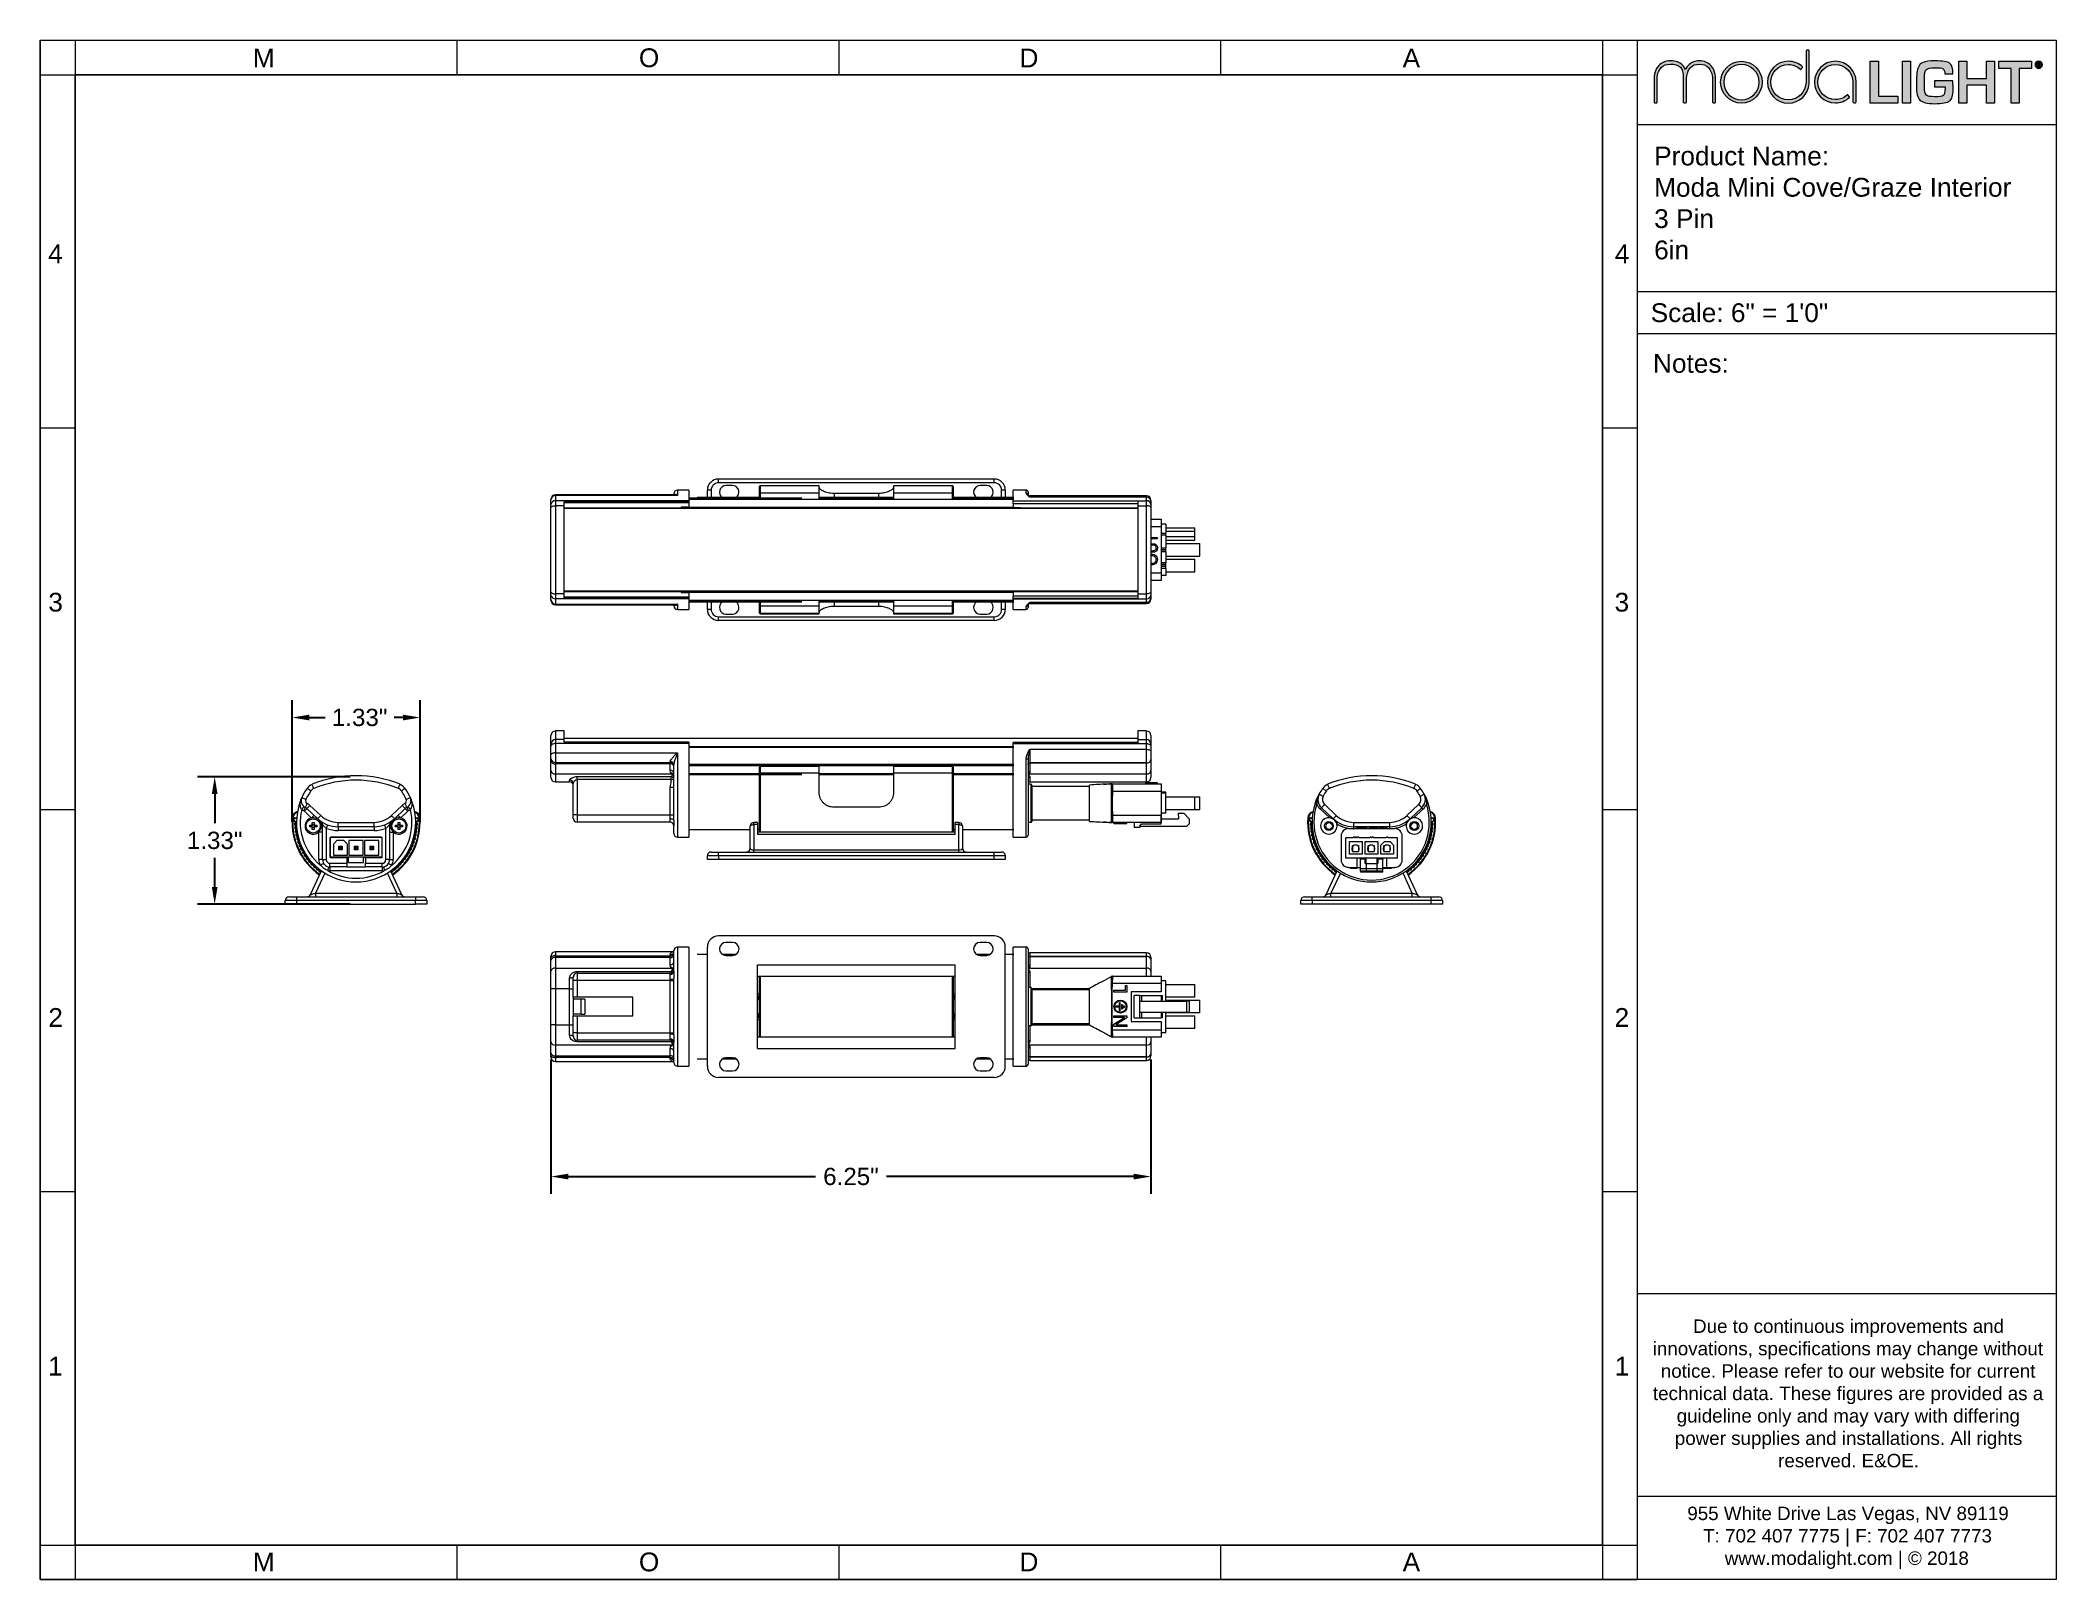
# Paper-space layout 'Layout1' of a CAD drawing. Header units: inches. Extents: x 0 to 10.5, y 0 to 8.
# The model-space entities are those that its viewports show. They can reach past a viewport. Long polylines and large blocks are cut down to what shows.
import ezdxf

# ---------------------------------------------------------------- set-up
doc = ezdxf.new("R2010")
doc.units = ezdxf.units.IN
doc.header["$MEASUREMENT"] = 0
doc.layers.add('DIMENSIONS', color=6, linetype='Continuous', lineweight=15)
doc.layers.add('TITLE BLOCK', color=250, linetype='Continuous')
doc.styles.get("Standard").update_dxf_attribs({"font": 'Arial.ttf'})
doc.dimstyles.new('Standard .180IN', dxfattribs={"dimtxt": 0.18, "dimasz": 0.18, "dimexe": 0.18, "dimexo": 0.0625, "dimgap": 0.09, "dimtad": 0, "dimtih": 1, "dimtoh": 1, "dimzin": 0, "dimdsep": 46, "dimlunit": 3, "dimtxsty": 'Standard', "dimcen": 0.09, "dimadec": 0, "dimazin": 0, "dimtfac": 1, "dimtofl": 0, "dimtmove": 0, "dimatfit": 3, "dimfxl": 1, "dimtolj": 1, "dimtzin": 0, "dimarcsym": 0})

psp = doc.layouts.get("Layout1")

# ---------------------------------------------------------------- texts
at = {"layer": 'TITLE BLOCK', "color": 250, "true_color": 0x231f20, "char_height": 0.0978}
for s, insert, attachment_point, rotation in [('M', (1.222, 7.875), 9, 0), ('O', (3.119, 7.875), 7, 0), ('D', (5.2, 7.875), 9, 0), ('A', (7.097, 7.875), 7, 0), ('4', (0.118, 6.953), 3, 360), ('4', (8.202, 6.953), 1, 0), ('3', (0.119, 5.039), 9, 360), ('3', (8.201, 5.039), 7, 0)]:
    psp.add_mtext(s, dxfattribs=dict(at, insert=insert, attachment_point=attachment_point, rotation=rotation))
at = {"layer": 'TITLE BLOCK', "color": 250, "true_color": 0x231f20}
for s, insert, char_height, attachment_point in [('Product Name:\\PModa Mini Cove/Graze Interior\\P3 Pin\\P6in', (8.407, 6.874), 0.09782, 7), ('Scale: 6" = 1\'0"', (8.389, 6.547), 0.09782, 7), ('Notes: ', (8.401, 6.283), 0.0978, 7), ('2', (0.119, 2.975), 0.0978, 3), ('2', (8.201, 2.975), 0.0978, 1), ('\\fArial|b0|i0|c0|p34;\\W1;1', (0.118, 1.061), 0.09782, 9), ('\\fArial|b0|i0|c0|p34;\\W1;1', (8.202, 1.061), 0.09782, 7), ('M', (1.222, 0.139), 0.0978, 3), ('O', (3.119, 0.139), 0.0978, 1), ('D', (5.2, 0.139), 0.0978, 3), ('A', (7.097, 0.139), 0.0978, 1)]:
    psp.add_mtext(s, dxfattribs=dict(at, insert=insert, char_height=char_height, attachment_point=attachment_point))
at = {"layer": 'TITLE BLOCK', "char_height": 0.07, "attachment_point": 1}
for s, insert in [('\\pi0.21674;Due to continuous improvements and \\P\\pi0.00665;innovations, specifications may change without \\P\\pi0.04866;notice. Please refer to our website for current \\P\\pi0.0076;technical data. These figures are provided as a \\P\\pi0.13127;guideline only and may vary with differing \\P\\pi0.12172;power supplies and installations. All rights \\P\\pi0.65985;reserved. E&OE.', (8.393, 1.353)), ('\\pi0.19382;955 White Drive Las Vegas, NV 89119\\P\\pi0.27643;T: 702 407 7775 | F: 702 407 7773\\P\\pi0.38864;www.modalight.com | {\\C250;\\c2105123;© 2018}', (8.386, 0.378))]:
    psp.add_mtext_dynamic_manual_height_columns(s, width=2.03689, gutter_width=1, heights=[0], dxfattribs=dict(at, insert=insert))

msp = doc.modelspace()

# ---------------------------------------------------------------- blocks, each defined once
blk = doc.blocks.new('*D4')
at = {"layer": 'Defpoints', "color": 0, "transparency": 16777216}
for p in [(5.966, 6.519), (4.633, 5.372), (5.966, 5.372)]:
    blk.add_point(p, dxfattribs=at)
at = {"layer": 'DIMENSIONS', "color": 0, "lineweight": -2, "transparency": 16777216}
for p, q in [((4.633, 5.434), (4.633, 6.699)), ((4.813, 6.519), (4.976, 6.519)), ((5.786, 6.519), (5.696, 6.519)), ((5.966, 5.434), (5.966, 6.699))]:
    blk.add_line(p, q, dxfattribs=at)
at = {"layer": 'DIMENSIONS', "color": 0, "transparency": 16777216}
for points in [[(4.813, 6.549), (4.813, 6.489), (4.633, 6.519)], [(5.786, 6.549), (5.786, 6.489), (5.966, 6.519)]]:
    blk.add_solid(points, dxfattribs=at)
at = {"layer": 'DIMENSIONS', "color": 0, "transparency": 16777216, "insert": (5.336, 6.519), "char_height": 0.18, "attachment_point": 5}
blk.add_mtext('\\A1;1.33"', dxfattribs=at)
blk = doc.blocks.new('*D5')
at = {"layer": 'Defpoints', "color": 0, "transparency": 16777216}
for p in [(3.826, 5.901), (5.299, 5.901), (5.299, 4.574)]:
    blk.add_point(p, dxfattribs=at)
at = {"layer": 'DIMENSIONS', "color": 0, "lineweight": -2, "transparency": 16777216}
for p, q in [((5.236, 5.901), (3.646, 5.901)), ((3.826, 5.721), (3.826, 5.419)), ((3.826, 4.754), (3.826, 5.056)), ((5.236, 4.574), (3.646, 4.574))]:
    blk.add_line(p, q, dxfattribs=at)
at = {"layer": 'DIMENSIONS', "color": 0, "transparency": 16777216}
for points in [[(3.796, 5.721), (3.856, 5.721), (3.826, 5.901)], [(3.796, 4.754), (3.856, 4.754), (3.826, 4.574)]]:
    blk.add_solid(points, dxfattribs=at)
at = {"layer": 'DIMENSIONS', "color": 0, "transparency": 16777216, "insert": (3.826, 5.238), "char_height": 0.18, "attachment_point": 5}
blk.add_mtext('\\A1;1.33"', dxfattribs=at)
blk = doc.blocks.new('*D6')
at = {"layer": 'Defpoints', "color": 0, "transparency": 16777216}
for p in [(7.329, 3.017), (13.579, 3.017), (7.329, 1.737)]:
    blk.add_point(p, dxfattribs=at)
at = {"layer": 'DIMENSIONS', "color": 0, "lineweight": -2, "transparency": 16777216}
for p, q in [((7.329, 2.955), (7.329, 1.557)), ((13.579, 2.955), (13.579, 1.557)), ((7.509, 1.737), (10.084, 1.737)), ((13.399, 1.737), (10.824, 1.737))]:
    blk.add_line(p, q, dxfattribs=at)
at = {"layer": 'DIMENSIONS', "color": 0, "transparency": 16777216}
for points in [[(7.509, 1.767), (7.509, 1.707), (7.329, 1.737)], [(13.399, 1.767), (13.399, 1.707), (13.579, 1.737)]]:
    blk.add_solid(points, dxfattribs=at)
at = {"layer": 'DIMENSIONS', "color": 0, "transparency": 16777216, "insert": (10.454, 1.737), "char_height": 0.18, "attachment_point": 5}
blk.add_mtext('\\A1;6.25"', dxfattribs=at)

# ---------------------------------------------------------------- dimensions: what is measured, and where the dimension line sits
at = {"layer": 'DIMENSIONS'}
dim = msp.add_linear_dim(base=(5.966, 6.519), p1=(4.633, 5.372), p2=(5.966, 5.372), dimstyle='Standard .180IN', override={"dimtmove": 2}, dxfattribs=at)
dim.commit()
dim.dimension.update_dxf_attribs({"geometry": '*D4', "text_midpoint": (5.336, 6.519), "dimtype": 160})
dim = msp.add_linear_dim(base=(3.826, 5.901), p1=(5.299, 4.574), p2=(5.299, 5.901), angle=90, dimstyle='Standard .180IN', dxfattribs=at)
dim.commit()
dim.dimension.update_dxf_attribs({"geometry": '*D5', "text_midpoint": (3.826, 5.238), "dimtype": 160})
dim = msp.add_linear_dim(base=(7.329, 1.737), p1=(13.579, 3.017), p2=(7.329, 3.017), dimstyle='Standard .180IN', dxfattribs=at)
dim.commit()
dim.dimension.update_dxf_attribs({"geometry": '*D6', "text_midpoint": (10.454, 1.737)})

# ---------------------------------------------------------------- linework, layer by layer
at = {"color": 7, "linetype": 'Continuous', "lineweight": 15}
for p, q in [((8.613, 8.839), (7.376, 8.839)), ((7.376, 8.832), (7.376, 8.777)), ((8.648, 8.832), (7.376, 8.832)), ((8.609, 8.839), (8.609, 8.848)), ((8.765, 8.887), (8.648, 8.887)), ((8.765, 8.887), (8.765, 8.777)), ((8.958, 8.81), (8.958, 8.887)), ((8.997, 8.887), (8.958, 8.887)), ((9.075, 8.965), (9.075, 9.004)), ((9.075, 9.004), (11.946, 9.004)), ((11.946, 8.965), (9.075, 8.965)), ((9.22, 8.936), (9.152, 8.936)), ((9.502, 8.925), (9.502, 8.926)), ((9.502, 8.855), (9.502, 8.925)), ((9.502, 8.855), (9.509, 8.855)), ((9.502, 8.792), (9.502, 8.855)), ((10.122, 8.934), (9.509, 8.934)), ((9.509, 8.932), (9.509, 8.855)), ((10.122, 8.932), (9.509, 8.932)), ((10.122, 8.855), (9.509, 8.855)), ((10.122, 8.932), (10.122, 8.934)), ((10.122, 8.855), (10.122, 8.932)), ((10.122, 8.792), (10.122, 8.855)), ((10.278, 8.857), (10.743, 8.857)), ((11.511, 8.934), (10.898, 8.934)), ((10.898, 8.934), (10.898, 8.932)), ((10.898, 8.932), (10.898, 8.855)), ((11.511, 8.932), (10.898, 8.932)), ((11.511, 8.855), (10.898, 8.855)), ((10.898, 8.855), (10.898, 8.792)), ((11.511, 8.855), (11.511, 8.932)), ((11.511, 8.855), (11.519, 8.855)), ((11.519, 8.926), (11.519, 8.925)), ((11.519, 8.925), (11.519, 8.855)), ((11.519, 8.855), (11.519, 8.792)), ((11.868, 8.936), (11.8, 8.936)), ((11.946, 8.965), (11.946, 9.004)), ((12.062, 8.887), (12.024, 8.887)), ((12.062, 8.887), (12.062, 8.81)), ((12.279, 8.887), (12.143, 8.887)), ((12.143, 8.777), (12.143, 8.887)), ((12.299, 8.868), (12.299, 8.837)), ((13.533, 8.827), (12.318, 8.827)), ((7.329, 8.789), (7.329, 8.792)), ((7.329, 8.738), (7.329, 8.789)), ((7.329, 8.707), (7.329, 8.738)), ((7.329, 7.826), (7.329, 8.707)), ((7.376, 8.777), (7.376, 8.725)), ((8.765, 8.777), (7.376, 8.777)), ((7.376, 8.725), (7.376, 7.808)), ((7.465, 8.725), (7.376, 8.725)), ((7.465, 8.766), (8.765, 8.766)), ((7.465, 8.725), (7.465, 8.766)), ((8.765, 8.754), (7.465, 8.754)), ((7.465, 7.808), (7.465, 8.725)), ((9.944, 8.7), (7.465, 8.7)), ((8.765, 8.71), (8.687, 8.71)), ((8.687, 8.7), (8.687, 8.71)), ((9.944, 8.792), (8.765, 8.792)), ((8.765, 8.777), (8.765, 8.766)), ((8.765, 8.766), (8.765, 8.754)), ((8.765, 8.754), (8.765, 8.71)), ((9.502, 8.81), (8.851, 8.81)), ((12.152, 8.792), (8.851, 8.792)), ((12.152, 8.7), (8.851, 8.7)), ((10.898, 8.81), (10.122, 8.81)), ((12.152, 8.81), (11.519, 8.81)), ((12.143, 8.81), (11.876, 8.81)), ((12.143, 8.792), (11.876, 8.792)), ((13.443, 8.7), (11.876, 8.7)), ((12.143, 8.777), (13.533, 8.777)), ((12.143, 8.775), (12.143, 8.777)), ((12.143, 8.775), (13.443, 8.775)), ((12.143, 8.745), (12.143, 8.775)), ((13.443, 8.745), (12.143, 8.745)), ((12.143, 8.745), (12.143, 8.705)), ((12.221, 8.705), (12.143, 8.705)), ((12.221, 8.7), (12.221, 8.705)), ((13.533, 8.813), (12.318, 8.813)), ((13.443, 8.775), (13.443, 8.725)), ((13.443, 8.725), (13.533, 8.725)), ((13.443, 8.725), (13.443, 7.808)), ((13.533, 8.777), (13.533, 8.813)), ((13.533, 8.725), (13.533, 8.777)), ((13.533, 7.808), (13.533, 8.725)), ((13.579, 8.781), (13.579, 8.772)), ((13.579, 8.772), (13.579, 8.738)), ((13.579, 8.738), (13.579, 8.707)), ((13.579, 8.707), (13.579, 7.826)), ((13.579, 8.585), (13.684, 8.585)), ((13.684, 8.585), (13.684, 8.507)), ((13.734, 8.534), (13.684, 8.534)), ((13.684, 8.507), (13.684, 8.026)), ((13.684, 8.439), (13.734, 8.439)), ((13.734, 8.42), (13.684, 8.42)), ((13.734, 8.534), (13.734, 8.439)), ((13.734, 8.495), (14.037, 8.495)), ((13.734, 8.459), (14.037, 8.459)), ((13.734, 8.42), (13.734, 8.439)), ((13.734, 8.42), (13.734, 8.287)), ((14.037, 8.459), (14.037, 8.495)), ((14.037, 8.4), (14.037, 8.459)), ((13.579, 8.395), (13.645, 8.395)), ((13.645, 8.379), (13.579, 8.379)), ((13.579, 8.33), (13.597, 8.33)), ((13.6, 8.314), (13.579, 8.314)), ((13.579, 8.257), (13.599, 8.257)), ((13.599, 8.242), (13.579, 8.242)), ((13.645, 8.395), (13.645, 8.379)), ((13.684, 8.287), (13.734, 8.287)), ((13.684, 8.267), (13.734, 8.267)), ((13.734, 8.265), (13.684, 8.265)), ((13.734, 8.246), (13.684, 8.246)), ((14.037, 8.4), (13.734, 8.4)), ((14.037, 8.363), (13.734, 8.363)), ((13.734, 8.332), (14.087, 8.332)), ((13.734, 8.267), (13.734, 8.287)), ((13.734, 8.265), (13.734, 8.267)), ((13.734, 8.246), (13.734, 8.265)), ((13.734, 8.246), (13.734, 8.135)), ((13.734, 8.2), (14.087, 8.2)), ((14.037, 8.363), (14.037, 8.4)), ((14.087, 8.2), (14.087, 8.332)), ((13.684, 8.135), (13.734, 8.135)), ((13.684, 8.115), (13.734, 8.115)), ((13.684, 8.113), (13.734, 8.113)), ((13.734, 8.094), (13.684, 8.094)), ((13.734, 8.092), (13.684, 8.092)), ((13.734, 8.072), (13.684, 8.072)), ((13.684, 8.026), (13.684, 7.948)), ((13.734, 7.999), (13.684, 7.999)), ((13.734, 8.169), (14.037, 8.169)), ((13.734, 8.115), (13.734, 8.135)), ((13.734, 8.113), (13.734, 8.115)), ((13.734, 8.094), (13.734, 8.113)), ((13.734, 8.092), (13.734, 8.094)), ((13.734, 8.072), (13.734, 8.092)), ((13.734, 8.072), (13.734, 7.999)), ((13.734, 8.038), (14.037, 8.038)), ((14.037, 8.038), (14.037, 8.169)), ((7.329, 7.795), (7.329, 7.826)), ((7.329, 7.744), (7.329, 7.795)), ((7.465, 7.808), (7.376, 7.808)), ((7.376, 7.808), (7.376, 7.756)), ((7.465, 7.833), (9.944, 7.833)), ((7.465, 7.767), (7.465, 7.808)), ((7.465, 7.778), (8.765, 7.778)), ((8.687, 7.833), (8.687, 7.822)), ((8.687, 7.822), (8.765, 7.822)), ((8.765, 7.822), (8.765, 7.778)), ((8.765, 7.778), (8.765, 7.767)), ((8.851, 7.833), (12.152, 7.833)), ((11.876, 7.833), (13.443, 7.833)), ((12.221, 7.828), (12.143, 7.828)), ((12.143, 7.828), (12.143, 7.787)), ((12.143, 7.787), (13.443, 7.787)), ((12.143, 7.758), (12.143, 7.787)), ((12.221, 7.833), (12.221, 7.828)), ((13.443, 7.808), (13.533, 7.808)), ((13.443, 7.808), (13.443, 7.758)), ((13.533, 7.756), (13.533, 7.808)), ((13.684, 7.948), (13.579, 7.948)), ((13.579, 7.826), (13.579, 7.795)), ((13.579, 7.795), (13.579, 7.761)), ((7.329, 7.741), (7.329, 7.744)), ((8.765, 7.756), (7.376, 7.756)), ((7.376, 7.756), (7.376, 7.701)), ((7.376, 7.701), (8.648, 7.701)), ((7.376, 7.694), (8.613, 7.694)), ((8.765, 7.767), (7.465, 7.767)), ((8.609, 7.684), (8.609, 7.694)), ((8.648, 7.646), (8.765, 7.646)), ((8.765, 7.767), (8.765, 7.756)), ((8.765, 7.756), (8.765, 7.646)), ((8.765, 7.741), (9.944, 7.741)), ((8.765, 7.723), (9.944, 7.723)), ((8.851, 7.741), (12.152, 7.741)), ((8.851, 7.723), (9.502, 7.723)), ((8.958, 7.646), (8.958, 7.723)), ((8.997, 7.646), (8.958, 7.646)), ((9.075, 7.568), (11.946, 7.568)), ((9.075, 7.529), (9.075, 7.568)), ((9.152, 7.597), (9.22, 7.597)), ((9.502, 7.678), (9.502, 7.741)), ((9.502, 7.678), (9.509, 7.678)), ((9.502, 7.608), (9.502, 7.678)), ((9.502, 7.607), (9.502, 7.608)), ((10.122, 7.678), (9.509, 7.678)), ((9.509, 7.678), (9.509, 7.601)), ((10.122, 7.601), (9.509, 7.601)), ((9.509, 7.599), (10.122, 7.599)), ((10.122, 7.678), (10.122, 7.741)), ((10.122, 7.723), (10.898, 7.723)), ((10.122, 7.601), (10.122, 7.678)), ((10.122, 7.599), (10.122, 7.601)), ((10.743, 7.676), (10.278, 7.676)), ((10.898, 7.741), (10.898, 7.678)), ((11.511, 7.678), (10.898, 7.678)), ((10.898, 7.678), (10.898, 7.601)), ((11.511, 7.601), (10.898, 7.601)), ((10.898, 7.601), (10.898, 7.599)), ((10.898, 7.599), (11.511, 7.599)), ((11.511, 7.678), (11.519, 7.678)), ((11.511, 7.601), (11.511, 7.678)), ((11.519, 7.741), (11.519, 7.678)), ((11.519, 7.723), (12.152, 7.723)), ((11.519, 7.678), (11.519, 7.608)), ((11.519, 7.608), (11.519, 7.607)), ((11.8, 7.597), (11.868, 7.597)), ((11.876, 7.741), (12.143, 7.741)), ((11.876, 7.723), (12.143, 7.723)), ((11.946, 7.529), (11.946, 7.568)), ((12.062, 7.646), (12.024, 7.646)), ((12.062, 7.723), (12.062, 7.646)), ((12.143, 7.756), (12.143, 7.758)), ((13.443, 7.758), (12.143, 7.758)), ((12.143, 7.756), (13.533, 7.756)), ((12.143, 7.646), (12.143, 7.756)), ((12.143, 7.646), (12.279, 7.646)), ((12.299, 7.696), (12.299, 7.665)), ((12.318, 7.72), (13.533, 7.72)), ((12.318, 7.706), (13.533, 7.706)), ((13.533, 7.72), (13.533, 7.756)), ((13.579, 7.761), (13.579, 7.752)), ((11.946, 7.529), (9.075, 7.529)), ((7.329, 6.246), (7.329, 6.332)), ((7.465, 6.379), (7.376, 6.379)), ((7.465, 6.289), (7.465, 6.379)), ((9.944, 6.301), (7.465, 6.301)), ((12.152, 6.301), (8.851, 6.301)), ((13.443, 6.301), (11.876, 6.301)), ((13.533, 6.379), (13.443, 6.379)), ((13.443, 6.379), (13.443, 6.289)), ((13.579, 6.332), (13.579, 6.246)), ((7.329, 6.221), (7.329, 6.246)), ((7.329, 6.131), (7.329, 6.221)), ((7.329, 6.091), (7.329, 6.131)), ((7.376, 6.289), (7.376, 6.248)), ((7.465, 6.289), (7.376, 6.289)), ((7.376, 6.248), (7.376, 6.151)), ((8.765, 6.248), (7.376, 6.248)), ((7.376, 6.151), (8.648, 6.151)), ((7.376, 6.151), (7.376, 6.049)), ((7.465, 6.261), (7.465, 6.289)), ((8.765, 6.264), (7.465, 6.264)), ((8.765, 6.261), (7.465, 6.261)), ((8.765, 6.264), (8.765, 6.261)), ((8.765, 6.261), (8.765, 6.248)), ((8.765, 6.248), (8.765, 5.273)), ((9.944, 6.209), (8.765, 6.209)), ((12.152, 6.209), (8.851, 6.209)), ((12.143, 6.209), (11.876, 6.209)), ((13.443, 6.258), (12.143, 6.258)), ((12.143, 6.25), (12.143, 6.258)), ((13.443, 6.25), (12.143, 6.25)), ((12.143, 6.248), (12.143, 6.25)), ((12.143, 5.273), (12.143, 6.248)), ((12.143, 6.248), (13.533, 6.248)), ((12.318, 6.188), (13.533, 6.188)), ((12.318, 6.188), (12.318, 6.046)), ((13.443, 6.289), (13.533, 6.289)), ((13.443, 6.289), (13.443, 6.25)), ((13.533, 6.248), (13.533, 6.289)), ((13.533, 6.188), (13.533, 6.248)), ((13.533, 6.046), (13.533, 6.188)), ((13.579, 6.246), (13.579, 6.221)), ((13.579, 6.221), (13.579, 6.166)), ((13.579, 6.166), (13.579, 6.081)), ((7.329, 6.071), (7.329, 6.091)), ((7.329, 5.965), (7.329, 6.071)), ((7.329, 5.894), (7.329, 5.965)), ((7.376, 6.049), (8.571, 6.049)), ((7.376, 6.049), (7.376, 6.037)), ((8.571, 6.037), (7.376, 6.037)), ((7.376, 6.037), (7.376, 5.932)), ((7.376, 5.932), (8.59, 5.932)), ((7.376, 5.932), (7.376, 5.847)), ((7.601, 5.904), (8.58, 5.904)), ((7.601, 5.872), (7.601, 5.904)), ((8.571, 6.049), (8.571, 6.057)), ((8.571, 6.037), (8.571, 6.049)), ((8.571, 5.967), (8.571, 6.037)), ((8.58, 5.872), (8.58, 5.904)), ((8.609, 5.446), (8.609, 6.027)), ((9.944, 6.022), (8.765, 6.022)), ((8.765, 5.929), (9.944, 5.929)), ((12.152, 6.022), (8.851, 6.022)), ((8.851, 5.929), (9.502, 5.929)), ((9.502, 5.937), (9.502, 6.003)), ((9.502, 5.324), (9.502, 5.937)), ((9.509, 6.01), (9.509, 5.938)), ((10.122, 6.01), (9.509, 6.01)), ((10.122, 5.938), (9.509, 5.938)), ((10.122, 5.938), (10.122, 6.01)), ((10.122, 5.739), (10.122, 5.938)), ((10.122, 5.929), (10.898, 5.929)), ((11.511, 6.01), (10.898, 6.01)), ((10.898, 6.01), (10.898, 5.938)), ((10.898, 5.938), (10.898, 5.739)), ((11.511, 5.938), (10.898, 5.938)), ((11.511, 5.938), (11.511, 6.01)), ((11.519, 6.003), (11.519, 5.937)), ((11.519, 5.937), (11.519, 5.324)), ((11.519, 5.929), (12.152, 5.929)), ((12.143, 6.022), (11.876, 6.022)), ((11.876, 5.929), (12.143, 5.929)), ((12.299, 6.083), (12.299, 5.293)), ((12.311, 5.932), (13.533, 5.932)), ((12.318, 6.046), (13.533, 6.046)), ((12.318, 6.046), (12.318, 6.046)), ((12.318, 6.046), (12.318, 5.954)), ((13.533, 6.046), (12.318, 6.046)), ((12.318, 5.896), (12.318, 5.847)), ((13.533, 6.046), (13.533, 6.046)), ((13.533, 5.932), (13.533, 6.046)), ((13.533, 5.847), (13.533, 5.932)), ((13.579, 6.081), (13.579, 6.08)), ((13.579, 6.08), (13.579, 5.965)), ((13.579, 5.965), (13.579, 5.894)), ((7.523, 5.847), (7.376, 5.847)), ((7.523, 5.847), (7.523, 5.867)), ((7.562, 5.506), (7.562, 5.831)), ((8.58, 5.872), (7.601, 5.872)), ((7.601, 5.872), (7.601, 5.506)), ((8.571, 5.506), (8.571, 5.793)), ((8.571, 5.793), (8.609, 5.793)), ((12.33, 5.824), (12.299, 5.824)), ((13.533, 5.847), (12.318, 5.847)), ((12.337, 5.816), (12.337, 5.436)), ((12.939, 5.801), (12.337, 5.801)), ((12.939, 5.436), (12.939, 5.816)), ((13.175, 5.828), (13.175, 5.828)), ((13.175, 5.828), (13.684, 5.828)), ((13.684, 5.75), (13.177, 5.75)), ((13.527, 5.828), (13.527, 5.838)), ((13.588, 5.828), (13.588, 5.838)), ((13.599, 5.838), (13.594, 5.838)), ((13.646, 5.828), (13.646, 5.838)), ((13.684, 5.828), (13.684, 5.75)), ((13.684, 5.75), (13.684, 5.502)), ((13.734, 5.741), (13.684, 5.741)), ((13.734, 5.731), (13.684, 5.731)), ((13.734, 5.731), (13.734, 5.741)), ((13.734, 5.521), (13.734, 5.731)), ((13.734, 5.692), (14.037, 5.692)), ((14.037, 5.56), (14.037, 5.692)), ((14.037, 5.692), (14.087, 5.692)), ((14.087, 5.56), (14.087, 5.692)), ((4.659, 5.466), (4.659, 5.474)), ((4.679, 5.466), (4.659, 5.466)), ((4.834, 5.472), (4.76, 5.542)), ((4.899, 5.465), (4.787, 5.57)), ((4.818, 5.604), (4.931, 5.499)), ((4.892, 5.471), (4.892, 5.468)), ((5.667, 5.499), (5.779, 5.604)), ((5.811, 5.57), (5.699, 5.465)), ((5.705, 5.471), (5.705, 5.468)), ((5.837, 5.542), (5.763, 5.472)), ((5.938, 5.466), (5.918, 5.466)), ((5.938, 5.474), (5.938, 5.466)), ((7.562, 5.467), (7.562, 5.506)), ((7.601, 5.506), (7.562, 5.506)), ((7.601, 5.506), (8.571, 5.506)), ((7.601, 5.506), (7.601, 5.428)), ((8.571, 5.506), (8.609, 5.506)), ((8.571, 5.466), (8.571, 5.506)), ((10.743, 5.584), (10.278, 5.584)), ((13.177, 5.502), (13.684, 5.502)), ((13.734, 5.521), (13.684, 5.521)), ((13.684, 5.502), (13.684, 5.424)), ((13.686, 5.413), (13.686, 5.51)), ((13.686, 5.463), (13.867, 5.463)), ((13.734, 5.56), (14.037, 5.56)), ((13.862, 5.521), (13.867, 5.463)), ((13.862, 5.521), (13.921, 5.521)), ((13.979, 5.463), (13.921, 5.521)), ((13.979, 5.463), (13.979, 5.413)), ((14.037, 5.56), (14.087, 5.56)), ((15.239, 5.466), (15.239, 5.474)), ((15.259, 5.466), (15.239, 5.466)), ((15.441, 5.474), (15.344, 5.565)), ((15.478, 5.465), (15.357, 5.579)), ((15.389, 5.613), (15.51, 5.499)), ((15.472, 5.471), (15.472, 5.468)), ((16.246, 5.499), (16.368, 5.613)), ((16.4, 5.579), (16.278, 5.465)), ((16.284, 5.471), (16.284, 5.468)), ((16.413, 5.565), (16.316, 5.474)), ((16.518, 5.466), (16.498, 5.466)), ((16.518, 5.474), (16.518, 5.466)), ((4.674, 5.427), (4.651, 5.441)), ((4.655, 5.447), (4.678, 5.434)), ((4.664, 5.422), (4.674, 5.427)), ((4.675, 5.39), (4.665, 5.395)), ((4.666, 5.384), (4.675, 5.39)), ((4.678, 5.421), (4.668, 5.415)), ((4.679, 5.352), (4.668, 5.356)), ((4.669, 5.402), (4.679, 5.397)), ((4.679, 5.383), (4.67, 5.377)), ((4.67, 5.346), (4.679, 5.352)), ((4.671, 5.364), (4.682, 5.359)), ((4.683, 5.346), (4.674, 5.339)), ((4.684, 5.315), (4.674, 5.319)), ((4.676, 5.326), (4.687, 5.322)), ((4.676, 5.308), (4.684, 5.315)), ((4.689, 5.309), (4.681, 5.302)), ((4.692, 5.278), (4.682, 5.281)), ((4.684, 5.288), (4.694, 5.285)), ((4.684, 5.27), (4.692, 5.278)), ((4.697, 5.272), (4.69, 5.265)), ((4.693, 5.252), (4.704, 5.249)), ((4.816, 5.379), (4.816, 5.398)), ((4.816, 5.398), (4.838, 5.398)), ((4.838, 5.379), (4.816, 5.379)), ((4.839, 5.391), (4.839, 5.398)), ((4.839, 5.379), (4.839, 5.387)), ((4.843, 5.426), (4.862, 5.426)), ((4.843, 5.403), (4.843, 5.426)), ((4.843, 5.402), (4.85, 5.402)), ((4.85, 5.375), (4.843, 5.375)), ((4.843, 5.352), (4.843, 5.374)), ((4.862, 5.352), (4.843, 5.352)), ((4.854, 5.402), (4.862, 5.402)), ((4.862, 5.375), (4.854, 5.375)), ((4.862, 5.426), (4.862, 5.403)), ((4.862, 5.374), (4.862, 5.352)), ((4.866, 5.398), (4.866, 5.391)), ((4.866, 5.387), (4.866, 5.379)), ((4.867, 5.398), (4.889, 5.398)), ((4.889, 5.379), (4.867, 5.379)), ((4.889, 5.398), (4.889, 5.379)), ((4.949, 5.326), (4.911, 5.326)), ((4.911, 5.039), (4.911, 5.326)), ((4.949, 5.039), (4.949, 5.405)), ((4.988, 5.364), (4.988, 5.039)), ((5.027, 5.264), (5.027, 5.067)), ((5.031, 5.272), (5.566, 5.272)), ((5.031, 5.063), (5.031, 5.272)), ((5.562, 5.272), (5.035, 5.272)), ((5.111, 5.427), (5.486, 5.427)), ((5.111, 5.381), (5.111, 5.427)), ((5.486, 5.381), (5.111, 5.381)), ((5.111, 5.381), (5.111, 5.342)), ((5.486, 5.342), (5.111, 5.342)), ((5.486, 5.381), (5.486, 5.427)), ((5.486, 5.381), (5.486, 5.342)), ((5.566, 5.272), (5.566, 5.063)), ((5.57, 5.067), (5.57, 5.264)), ((5.609, 5.039), (5.609, 5.364)), ((5.648, 5.405), (5.648, 5.039)), ((5.648, 5.326), (5.687, 5.326)), ((5.687, 5.326), (5.687, 5.039)), ((5.708, 5.398), (5.731, 5.398)), ((5.708, 5.379), (5.708, 5.398)), ((5.731, 5.379), (5.708, 5.379)), ((5.731, 5.391), (5.731, 5.398)), ((5.731, 5.379), (5.731, 5.387)), ((5.736, 5.426), (5.754, 5.426)), ((5.736, 5.403), (5.736, 5.426)), ((5.736, 5.402), (5.743, 5.402)), ((5.743, 5.375), (5.736, 5.375)), ((5.736, 5.352), (5.736, 5.374)), ((5.754, 5.352), (5.736, 5.352)), ((5.747, 5.402), (5.754, 5.402)), ((5.754, 5.375), (5.747, 5.375)), ((5.754, 5.426), (5.754, 5.403)), ((5.754, 5.374), (5.754, 5.352)), ((5.758, 5.398), (5.758, 5.391)), ((5.758, 5.387), (5.758, 5.379)), ((5.759, 5.398), (5.782, 5.398)), ((5.782, 5.379), (5.759, 5.379)), ((5.782, 5.398), (5.782, 5.379)), ((5.893, 5.249), (5.904, 5.252)), ((5.908, 5.265), (5.9, 5.272)), ((5.903, 5.285), (5.914, 5.288)), ((5.916, 5.281), (5.905, 5.278)), ((5.905, 5.278), (5.913, 5.27)), ((5.916, 5.302), (5.908, 5.309)), ((5.91, 5.322), (5.921, 5.326)), ((5.923, 5.319), (5.913, 5.315)), ((5.913, 5.315), (5.921, 5.308)), ((5.923, 5.339), (5.914, 5.346)), ((5.916, 5.359), (5.926, 5.364)), ((5.927, 5.377), (5.918, 5.383)), ((5.919, 5.434), (5.942, 5.447)), ((5.929, 5.415), (5.919, 5.421)), ((5.919, 5.397), (5.929, 5.402)), ((5.929, 5.356), (5.919, 5.352)), ((5.919, 5.352), (5.928, 5.346)), ((5.932, 5.395), (5.922, 5.39)), ((5.922, 5.39), (5.931, 5.384)), ((5.946, 5.441), (5.923, 5.427)), ((5.923, 5.427), (5.933, 5.422)), ((8.571, 5.428), (7.601, 5.428)), ((8.571, 5.428), (8.571, 5.43)), ((8.609, 5.312), (8.609, 5.392)), ((8.648, 5.273), (8.765, 5.273)), ((8.765, 5.351), (9.395, 5.351)), ((8.819, 5.351), (9.232, 5.351)), ((8.851, 5.351), (9.405, 5.351)), ((9.405, 5.157), (9.405, 5.387)), ((9.482, 5.426), (9.443, 5.426)), ((9.443, 5.404), (9.443, 5.14)), ((9.482, 5.404), (9.443, 5.404)), ((9.482, 5.426), (9.482, 5.404)), ((9.482, 5.404), (9.482, 5.301)), ((9.502, 5.352), (9.482, 5.352)), ((11.539, 5.323), (9.482, 5.323)), ((11.539, 5.301), (9.482, 5.301)), ((11.519, 5.352), (11.539, 5.352)), ((11.577, 5.426), (11.539, 5.426)), ((11.539, 5.404), (11.539, 5.426)), ((11.539, 5.301), (11.539, 5.404)), ((11.577, 5.404), (11.539, 5.404)), ((11.577, 5.14), (11.577, 5.404)), ((11.616, 5.387), (11.616, 5.157)), ((11.616, 5.351), (12.152, 5.351)), ((11.876, 5.351), (12.143, 5.351)), ((12.143, 5.273), (12.279, 5.273)), ((12.299, 5.428), (12.33, 5.428)), ((12.337, 5.452), (12.939, 5.452)), ((13.684, 5.424), (13.175, 5.424)), ((13.193, 5.415), (13.193, 5.424)), ((13.193, 5.415), (13.314, 5.415)), ((13.314, 5.415), (13.314, 5.424)), ((13.314, 5.415), (13.329, 5.415)), ((13.329, 5.415), (13.329, 5.424)), ((13.404, 5.424), (13.404, 5.374)), ((13.463, 5.374), (13.404, 5.374)), ((13.463, 5.386), (13.482, 5.413)), ((13.463, 5.386), (13.463, 5.374)), ((13.463, 5.386), (13.952, 5.386)), ((13.482, 5.413), (13.686, 5.413)), ((13.979, 5.413), (13.952, 5.386)), ((15.254, 5.427), (15.231, 5.441)), ((15.235, 5.447), (15.257, 5.434)), ((15.244, 5.422), (15.254, 5.427)), ((15.255, 5.39), (15.245, 5.395)), ((15.245, 5.384), (15.255, 5.39)), ((15.257, 5.421), (15.248, 5.415)), ((15.248, 5.402), (15.258, 5.397)), ((15.258, 5.352), (15.248, 5.356)), ((15.249, 5.346), (15.258, 5.352)), ((15.259, 5.383), (15.25, 5.377)), ((15.251, 5.364), (15.261, 5.359)), ((15.264, 5.315), (15.253, 5.319)), ((15.263, 5.346), (15.254, 5.339)), ((15.255, 5.308), (15.264, 5.315)), ((15.256, 5.326), (15.266, 5.322)), ((15.269, 5.309), (15.26, 5.302)), ((15.272, 5.278), (15.261, 5.281)), ((15.263, 5.288), (15.274, 5.285)), ((15.264, 5.27), (15.272, 5.278)), ((15.277, 5.272), (15.269, 5.265)), ((15.273, 5.252), (15.284, 5.249)), ((15.474, 5.408), (15.462, 5.408)), ((15.462, 5.369), (15.474, 5.369)), ((15.47, 5.392), (15.47, 5.4)), ((15.478, 5.38), (15.472, 5.386)), ((15.56, 5.284), (15.56, 5.036)), ((15.61, 5.055), (15.61, 5.264)), ((15.684, 5.264), (15.61, 5.264)), ((16.119, 5.361), (15.638, 5.361)), ((15.691, 5.427), (16.066, 5.427)), ((15.691, 5.381), (15.691, 5.427)), ((16.066, 5.381), (15.691, 5.381)), ((15.691, 5.361), (15.691, 5.381)), ((15.704, 5.264), (15.706, 5.264)), ((15.721, 5.361), (15.721, 5.371)), ((15.725, 5.264), (15.727, 5.264)), ((15.858, 5.264), (15.746, 5.264)), ((15.776, 5.361), (15.776, 5.371)), ((15.832, 5.361), (15.832, 5.371)), ((15.853, 5.361), (15.853, 5.371)), ((15.877, 5.264), (15.879, 5.264)), ((15.896, 5.361), (15.896, 5.371)), ((16.031, 5.264), (15.899, 5.264)), ((15.941, 5.361), (15.941, 5.371)), ((15.958, 5.361), (15.958, 5.371)), ((15.991, 5.371), (15.958, 5.371)), ((15.991, 5.361), (15.991, 5.371)), ((16.007, 5.371), (15.991, 5.371)), ((16.007, 5.361), (16.007, 5.371)), ((16.041, 5.371), (16.007, 5.371)), ((16.041, 5.361), (16.041, 5.371)), ((16.146, 5.264), (16.051, 5.264)), ((16.066, 5.381), (16.066, 5.427)), ((16.066, 5.361), (16.066, 5.381)), ((16.146, 5.055), (16.146, 5.264)), ((16.196, 5.036), (16.196, 5.284)), ((16.284, 5.386), (16.279, 5.38)), ((16.294, 5.408), (16.282, 5.408)), ((16.282, 5.369), (16.294, 5.369)), ((16.287, 5.4), (16.287, 5.392)), ((16.473, 5.249), (16.484, 5.252)), ((16.487, 5.265), (16.479, 5.272)), ((16.483, 5.285), (16.493, 5.288)), ((16.495, 5.281), (16.485, 5.278)), ((16.485, 5.278), (16.493, 5.27)), ((16.496, 5.302), (16.488, 5.309)), ((16.49, 5.322), (16.5, 5.326)), ((16.503, 5.319), (16.493, 5.315)), ((16.493, 5.315), (16.501, 5.308)), ((16.502, 5.339), (16.494, 5.346)), ((16.495, 5.359), (16.505, 5.364)), ((16.507, 5.377), (16.497, 5.383)), ((16.498, 5.397), (16.508, 5.402)), ((16.508, 5.356), (16.498, 5.352)), ((16.498, 5.352), (16.507, 5.346)), ((16.499, 5.434), (16.522, 5.447)), ((16.508, 5.415), (16.499, 5.421)), ((16.512, 5.395), (16.502, 5.39)), ((16.502, 5.39), (16.511, 5.384)), ((16.526, 5.441), (16.503, 5.427)), ((16.503, 5.427), (16.512, 5.422)), ((4.702, 5.242), (4.692, 5.244)), ((4.695, 5.234), (4.702, 5.242)), ((4.708, 5.236), (4.701, 5.228)), ((4.715, 5.206), (4.704, 5.208)), ((4.705, 5.215), (4.716, 5.214)), ((4.708, 5.197), (4.715, 5.206)), ((4.721, 5.201), (4.714, 5.193)), ((4.729, 5.171), (4.718, 5.172)), ((4.719, 5.18), (4.73, 5.179)), ((4.723, 5.162), (4.729, 5.171)), ((4.735, 5.167), (4.729, 5.158)), ((4.735, 5.145), (4.746, 5.145)), ((4.746, 5.137), (4.735, 5.138)), ((4.74, 5.128), (4.746, 5.137)), ((4.752, 5.133), (4.746, 5.124)), ((4.753, 5.112), (4.764, 5.112)), ((4.764, 5.104), (4.753, 5.104)), ((4.759, 5.095), (4.764, 5.104)), ((4.771, 5.101), (4.766, 5.091)), ((4.773, 5.079), (4.784, 5.08)), ((4.785, 5.073), (4.774, 5.072)), ((4.78, 5.063), (4.785, 5.073)), ((4.792, 5.069), (4.787, 5.059)), ((4.795, 5.048), (4.806, 5.05)), ((4.807, 5.042), (4.796, 5.041)), ((4.803, 5.032), (4.807, 5.042)), ((5.031, 5.094), (5.027, 5.094)), ((5.221, 5.063), (5.031, 5.063)), ((5.031, 5.06), (5.031, 5.063)), ((5.035, 5.059), (5.202, 5.059)), ((5.099, 5.237), (5.062, 5.2)), ((5.062, 5.2), (5.062, 5.086)), ((5.062, 5.086), (5.209, 5.086)), ((5.173, 5.237), (5.099, 5.237)), ((5.126, 5.169), (5.116, 5.179)), ((5.116, 5.179), (5.155, 5.179)), ((5.116, 5.179), (5.116, 5.14)), ((5.116, 5.14), (5.126, 5.15)), ((5.155, 5.14), (5.116, 5.14)), ((5.126, 5.169), (5.145, 5.169)), ((5.126, 5.15), (5.126, 5.169)), ((5.145, 5.15), (5.126, 5.15)), ((5.145, 5.169), (5.155, 5.179)), ((5.145, 5.15), (5.145, 5.169)), ((5.155, 5.14), (5.145, 5.15)), ((5.155, 5.179), (5.155, 5.14)), ((5.209, 5.2), (5.173, 5.237)), ((5.202, 5.059), (5.202, 5.001)), ((5.221, 5.059), (5.202, 5.059)), ((5.206, 5.063), (5.206, 5.059)), ((5.209, 5.086), (5.209, 5.2)), ((5.376, 5.063), (5.221, 5.063)), ((5.221, 5.008), (5.221, 5.063)), ((5.372, 5.237), (5.225, 5.237)), ((5.225, 5.237), (5.225, 5.086)), ((5.225, 5.086), (5.372, 5.086)), ((5.289, 5.169), (5.279, 5.179)), ((5.279, 5.179), (5.318, 5.179)), ((5.279, 5.179), (5.279, 5.14)), ((5.279, 5.14), (5.289, 5.15)), ((5.318, 5.14), (5.279, 5.14)), ((5.289, 5.169), (5.308, 5.169)), ((5.289, 5.15), (5.289, 5.169)), ((5.308, 5.15), (5.289, 5.15)), ((5.308, 5.169), (5.318, 5.179)), ((5.308, 5.15), (5.308, 5.169)), ((5.318, 5.14), (5.308, 5.15)), ((5.318, 5.179), (5.318, 5.14)), ((5.372, 5.086), (5.372, 5.237)), ((5.566, 5.063), (5.376, 5.063)), ((5.376, 5.008), (5.376, 5.063)), ((5.396, 5.059), (5.376, 5.059)), ((5.535, 5.237), (5.388, 5.237)), ((5.388, 5.237), (5.388, 5.086)), ((5.388, 5.086), (5.535, 5.086)), ((5.392, 5.059), (5.392, 5.063)), ((5.396, 5.059), (5.396, 5.001)), ((5.396, 5.059), (5.562, 5.059)), ((5.452, 5.169), (5.442, 5.179)), ((5.442, 5.179), (5.481, 5.179)), ((5.442, 5.179), (5.442, 5.14)), ((5.442, 5.14), (5.452, 5.15)), ((5.481, 5.14), (5.442, 5.14)), ((5.452, 5.169), (5.471, 5.169)), ((5.452, 5.15), (5.452, 5.169)), ((5.471, 5.15), (5.452, 5.15)), ((5.471, 5.169), (5.481, 5.179)), ((5.471, 5.15), (5.471, 5.169)), ((5.481, 5.14), (5.471, 5.15)), ((5.481, 5.179), (5.481, 5.14)), ((5.535, 5.086), (5.535, 5.237)), ((5.57, 5.094), (5.566, 5.094)), ((5.566, 5.063), (5.566, 5.06)), ((5.801, 5.041), (5.79, 5.042)), ((5.79, 5.042), (5.794, 5.032)), ((5.791, 5.05), (5.802, 5.048)), ((5.81, 5.059), (5.806, 5.069)), ((5.813, 5.08), (5.824, 5.079)), ((5.813, 5.073), (5.817, 5.063)), ((5.824, 5.072), (5.813, 5.073)), ((5.832, 5.091), (5.826, 5.101)), ((5.833, 5.112), (5.844, 5.112)), ((5.844, 5.104), (5.833, 5.104)), ((5.833, 5.104), (5.839, 5.095)), ((5.851, 5.124), (5.845, 5.133)), ((5.851, 5.145), (5.862, 5.145)), ((5.863, 5.138), (5.852, 5.137)), ((5.852, 5.137), (5.858, 5.128)), ((5.868, 5.158), (5.862, 5.167)), ((5.868, 5.179), (5.878, 5.18)), ((5.879, 5.172), (5.868, 5.171)), ((5.868, 5.171), (5.875, 5.162)), ((5.884, 5.193), (5.877, 5.201)), ((5.881, 5.214), (5.892, 5.215)), ((5.894, 5.208), (5.883, 5.206)), ((5.883, 5.206), (5.89, 5.197)), ((5.897, 5.228), (5.889, 5.236)), ((5.906, 5.244), (5.895, 5.242)), ((5.895, 5.242), (5.902, 5.234)), ((9.075, 5.079), (8.958, 5.079)), ((8.958, 5.04), (8.958, 5.079)), ((8.997, 5.118), (9.075, 5.118)), ((9.075, 5.079), (9.075, 5.118)), ((9.075, 5.118), (11.946, 5.118)), ((11.946, 5.079), (9.075, 5.079)), ((9.075, 5.079), (9.075, 5.04)), ((9.443, 5.118), (9.443, 5.14)), ((9.443, 5.14), (11.577, 5.14)), ((11.577, 5.118), (11.577, 5.14)), ((11.946, 5.079), (11.946, 5.118)), ((11.946, 5.118), (12.024, 5.118)), ((12.062, 5.079), (11.946, 5.079)), ((11.946, 5.04), (11.946, 5.079)), ((12.062, 5.079), (12.062, 5.04)), ((15.282, 5.242), (15.271, 5.244)), ((15.274, 5.234), (15.282, 5.242)), ((15.288, 5.236), (15.28, 5.228)), ((15.294, 5.206), (15.283, 5.208)), ((15.285, 5.215), (15.295, 5.214)), ((15.287, 5.197), (15.294, 5.206)), ((15.3, 5.201), (15.293, 5.193)), ((15.298, 5.18), (15.309, 5.179)), ((15.309, 5.171), (15.298, 5.172)), ((15.302, 5.162), (15.309, 5.171)), ((15.315, 5.167), (15.308, 5.158)), ((15.314, 5.145), (15.325, 5.145)), ((15.325, 5.137), (15.314, 5.138)), ((15.319, 5.128), (15.325, 5.137)), ((15.332, 5.133), (15.326, 5.124)), ((15.332, 5.112), (15.343, 5.112)), ((15.344, 5.104), (15.333, 5.104)), ((15.338, 5.095), (15.344, 5.104)), ((15.35, 5.101), (15.345, 5.091)), ((15.353, 5.079), (15.363, 5.08)), ((15.364, 5.073), (15.353, 5.072)), ((15.359, 5.063), (15.364, 5.073)), ((15.371, 5.069), (15.366, 5.059)), ((15.374, 5.048), (15.385, 5.05)), ((15.386, 5.042), (15.376, 5.041)), ((15.382, 5.032), (15.386, 5.042)), ((15.82, 5.055), (15.61, 5.055)), ((15.649, 5.226), (15.781, 5.226)), ((15.649, 5.094), (15.649, 5.226)), ((15.781, 5.094), (15.649, 5.094)), ((15.676, 5.162), (15.68, 5.162)), ((15.676, 5.142), (15.676, 5.162)), ((15.68, 5.142), (15.676, 5.142)), ((15.68, 5.187), (15.693, 5.187)), ((15.68, 5.162), (15.68, 5.187)), ((15.68, 5.162), (15.682, 5.162)), ((15.68, 5.123), (15.68, 5.142)), ((15.682, 5.142), (15.68, 5.142)), ((15.68, 5.123), (15.742, 5.123)), ((15.682, 5.176), (15.693, 5.187)), ((15.682, 5.162), (15.682, 5.176)), ((15.682, 5.142), (15.682, 5.162)), ((15.682, 5.123), (15.682, 5.142)), ((15.697, 5.191), (15.693, 5.187)), ((15.697, 5.191), (15.726, 5.191)), ((15.723, 5.055), (15.723, 4.958)), ((15.726, 5.191), (15.73, 5.187)), ((15.73, 5.187), (15.742, 5.187)), ((15.73, 5.187), (15.74, 5.176)), ((15.74, 5.176), (15.74, 5.162)), ((15.74, 5.162), (15.742, 5.162)), ((15.74, 5.162), (15.74, 5.142)), ((15.74, 5.142), (15.74, 5.123)), ((15.742, 5.142), (15.74, 5.142)), ((15.742, 5.187), (15.742, 5.162)), ((15.742, 5.162), (15.746, 5.162)), ((15.742, 5.142), (15.742, 5.123)), ((15.746, 5.142), (15.742, 5.142)), ((15.746, 5.162), (15.746, 5.142)), ((15.762, 5.043), (15.762, 5.055)), ((15.812, 5.043), (15.762, 5.043)), ((15.762, 4.946), (15.762, 5.043)), ((15.781, 5.226), (15.781, 5.094)), ((15.812, 5.226), (15.944, 5.226)), ((15.812, 5.094), (15.812, 5.226)), ((15.944, 5.094), (15.812, 5.094)), ((15.812, 5.043), (15.812, 5.055)), ((15.812, 4.997), (15.812, 5.043)), ((15.936, 5.055), (15.82, 5.055)), ((15.82, 4.997), (15.82, 5.055)), ((15.839, 5.162), (15.843, 5.162)), ((15.839, 5.142), (15.839, 5.162)), ((15.843, 5.142), (15.839, 5.142)), ((15.843, 5.187), (15.856, 5.187)), ((15.843, 5.162), (15.843, 5.187)), ((15.843, 5.162), (15.845, 5.162)), ((15.843, 5.123), (15.843, 5.142)), ((15.845, 5.142), (15.843, 5.142)), ((15.843, 5.123), (15.905, 5.123)), ((15.845, 5.176), (15.856, 5.187)), ((15.845, 5.162), (15.845, 5.176)), ((15.845, 5.142), (15.845, 5.162)), ((15.845, 5.123), (15.845, 5.142)), ((15.86, 5.191), (15.856, 5.187)), ((15.86, 5.191), (15.889, 5.191)), ((15.889, 5.191), (15.893, 5.187)), ((15.893, 5.187), (15.905, 5.187)), ((15.893, 5.187), (15.903, 5.176)), ((15.903, 5.176), (15.903, 5.162)), ((15.903, 5.162), (15.905, 5.162)), ((15.903, 5.162), (15.903, 5.142)), ((15.903, 5.142), (15.903, 5.123)), ((15.905, 5.142), (15.903, 5.142)), ((15.905, 5.187), (15.905, 5.162)), ((15.905, 5.162), (15.909, 5.162)), ((15.905, 5.142), (15.905, 5.123)), ((15.909, 5.142), (15.905, 5.142)), ((15.909, 5.162), (15.909, 5.142)), ((15.936, 4.997), (15.936, 5.055)), ((16.146, 5.055), (15.936, 5.055)), ((15.944, 5.226), (15.944, 5.094)), ((15.944, 5.043), (15.944, 5.055)), ((15.995, 5.043), (15.944, 5.043)), ((15.944, 5.043), (15.944, 4.997)), ((15.975, 5.189), (16.012, 5.226)), ((15.975, 5.094), (15.975, 5.189)), ((16.107, 5.094), (15.975, 5.094)), ((15.995, 5.055), (15.995, 5.043)), ((15.995, 4.946), (15.995, 5.043)), ((16.002, 5.162), (16.006, 5.162)), ((16.002, 5.142), (16.002, 5.162)), ((16.006, 5.142), (16.002, 5.142)), ((16.006, 5.187), (16.019, 5.187)), ((16.006, 5.162), (16.006, 5.187)), ((16.006, 5.162), (16.008, 5.162)), ((16.006, 5.123), (16.006, 5.142)), ((16.008, 5.142), (16.006, 5.142)), ((16.006, 5.123), (16.068, 5.123)), ((16.008, 5.176), (16.019, 5.187)), ((16.008, 5.162), (16.008, 5.176)), ((16.008, 5.142), (16.008, 5.162)), ((16.008, 5.123), (16.008, 5.142)), ((16.012, 5.226), (16.07, 5.226)), ((16.023, 5.191), (16.019, 5.187)), ((16.023, 5.191), (16.052, 5.191)), ((16.033, 5.055), (16.033, 4.958)), ((16.052, 5.191), (16.056, 5.187)), ((16.056, 5.187), (16.068, 5.187)), ((16.056, 5.187), (16.066, 5.176)), ((16.066, 5.176), (16.066, 5.162)), ((16.066, 5.162), (16.068, 5.162)), ((16.066, 5.162), (16.066, 5.142)), ((16.066, 5.142), (16.066, 5.123)), ((16.068, 5.142), (16.066, 5.142)), ((16.068, 5.187), (16.068, 5.162)), ((16.068, 5.162), (16.072, 5.162)), ((16.072, 5.142), (16.068, 5.142)), ((16.068, 5.142), (16.068, 5.123)), ((16.07, 5.226), (16.107, 5.189)), ((16.072, 5.162), (16.072, 5.142)), ((16.107, 5.189), (16.107, 5.094)), ((16.37, 5.042), (16.374, 5.032)), ((16.381, 5.041), (16.37, 5.042)), ((16.371, 5.05), (16.382, 5.048)), ((16.39, 5.059), (16.385, 5.069)), ((16.392, 5.073), (16.397, 5.063)), ((16.403, 5.072), (16.392, 5.073)), ((16.393, 5.08), (16.404, 5.079)), ((16.411, 5.091), (16.406, 5.101)), ((16.413, 5.112), (16.424, 5.112)), ((16.413, 5.104), (16.418, 5.095)), ((16.424, 5.104), (16.413, 5.104)), ((16.431, 5.124), (16.425, 5.133)), ((16.431, 5.145), (16.442, 5.145)), ((16.442, 5.138), (16.431, 5.137)), ((16.431, 5.137), (16.437, 5.128)), ((16.448, 5.158), (16.442, 5.167)), ((16.447, 5.179), (16.458, 5.18)), ((16.459, 5.172), (16.448, 5.171)), ((16.448, 5.171), (16.454, 5.162)), ((16.463, 5.193), (16.456, 5.201)), ((16.461, 5.214), (16.472, 5.215)), ((16.473, 5.208), (16.462, 5.206)), ((16.462, 5.206), (16.469, 5.197)), ((16.476, 5.228), (16.469, 5.236)), ((16.485, 5.244), (16.475, 5.242)), ((16.475, 5.242), (16.482, 5.234)), ((4.814, 5.039), (4.81, 5.029)), ((4.819, 5.019), (4.83, 5.021)), ((4.831, 5.013), (4.82, 5.011)), ((4.824, 4.674), (4.939, 4.921)), ((4.828, 5.003), (4.831, 5.013)), ((4.838, 5.011), (4.835, 5)), ((4.844, 4.99), (4.855, 4.993)), ((4.857, 4.986), (4.846, 4.983)), ((4.854, 4.975), (4.857, 4.986)), ((4.864, 4.984), (4.862, 4.973)), ((4.872, 4.964), (4.882, 4.967)), ((4.884, 4.96), (4.874, 4.956)), ((4.882, 4.949), (4.884, 4.96)), ((4.892, 4.958), (4.89, 4.948)), ((4.9, 4.939), (4.911, 4.943)), ((4.913, 4.936), (4.903, 4.932)), ((4.949, 5.039), (4.911, 5.039)), ((4.912, 4.925), (4.913, 4.936)), ((4.921, 4.935), (4.92, 4.924)), ((4.931, 4.916), (4.939, 4.92)), ((4.949, 5.039), (4.988, 5.039)), ((5.027, 4.962), (5.027, 5.001)), ((5.027, 5.001), (5.202, 5.001)), ((5.202, 4.962), (5.027, 4.962)), ((5.027, 4.962), (5.027, 4.923)), ((5.57, 4.923), (5.027, 4.923)), ((5.202, 5.001), (5.202, 4.962)), ((5.202, 4.962), (5.396, 4.962)), ((5.221, 5.008), (5.376, 5.008)), ((5.396, 5.001), (5.57, 5.001)), ((5.396, 4.962), (5.396, 5.001)), ((5.57, 4.962), (5.396, 4.962)), ((5.57, 4.962), (5.57, 5.001)), ((5.57, 4.962), (5.57, 4.923)), ((5.648, 5.039), (5.609, 5.039)), ((5.648, 5.039), (5.687, 5.039)), ((5.658, 4.921), (5.773, 4.674)), ((5.659, 4.92), (5.667, 4.916)), ((5.678, 4.924), (5.676, 4.935)), ((5.684, 4.936), (5.685, 4.925)), ((5.694, 4.932), (5.684, 4.936)), ((5.687, 4.943), (5.697, 4.939)), ((5.707, 4.948), (5.705, 4.958)), ((5.723, 4.956), (5.713, 4.96)), ((5.713, 4.96), (5.715, 4.949)), ((5.715, 4.967), (5.726, 4.964)), ((5.736, 4.973), (5.733, 4.984)), ((5.74, 4.986), (5.743, 4.975)), ((5.751, 4.983), (5.74, 4.986)), ((5.742, 4.993), (5.753, 4.99)), ((5.762, 5), (5.759, 5.011)), ((5.777, 5.011), (5.766, 5.013)), ((5.766, 5.013), (5.77, 5.003)), ((5.768, 5.021), (5.779, 5.019)), ((5.787, 5.029), (5.783, 5.039)), ((9.075, 5.04), (8.958, 5.04)), ((11.946, 5.04), (9.075, 5.04)), ((12.062, 5.04), (11.946, 5.04)), ((15.394, 5.039), (15.39, 5.029)), ((15.398, 5.019), (15.409, 5.021)), ((15.411, 5.013), (15.4, 5.011)), ((15.404, 4.674), (15.519, 4.921)), ((15.407, 5.003), (15.411, 5.013)), ((15.418, 5.011), (15.414, 5)), ((15.424, 4.99), (15.434, 4.993)), ((15.436, 4.986), (15.426, 4.983)), ((15.434, 4.975), (15.436, 4.986)), ((15.444, 4.984), (15.441, 4.973)), ((15.451, 4.964), (15.461, 4.967)), ((15.464, 4.96), (15.454, 4.956)), ((15.462, 4.949), (15.464, 4.96)), ((15.472, 4.958), (15.469, 4.948)), ((15.48, 4.939), (15.49, 4.943)), ((15.493, 4.936), (15.483, 4.932)), ((15.491, 4.925), (15.493, 4.936)), ((15.501, 4.935), (15.499, 4.924)), ((15.51, 4.916), (15.518, 4.92)), ((15.638, 4.958), (15.723, 4.958)), ((15.657, 4.948), (15.657, 4.958)), ((15.657, 4.948), (15.727, 4.948)), ((15.723, 4.958), (15.762, 4.958)), ((15.727, 4.948), (15.727, 4.958)), ((15.762, 4.946), (15.82, 4.946)), ((15.762, 4.919), (15.762, 4.946)), ((15.82, 4.919), (15.762, 4.919)), ((15.762, 4.919), (15.762, 4.908)), ((15.995, 4.908), (15.762, 4.908)), ((15.812, 4.997), (15.82, 4.997)), ((15.82, 4.997), (15.82, 4.946)), ((15.82, 4.997), (15.936, 4.997)), ((15.82, 4.946), (15.936, 4.946)), ((15.82, 4.946), (15.82, 4.919)), ((15.936, 4.919), (15.82, 4.919)), ((15.936, 4.946), (15.936, 4.997)), ((15.936, 4.997), (15.944, 4.997)), ((15.936, 4.919), (15.936, 4.946)), ((15.936, 4.946), (15.995, 4.946)), ((15.995, 4.919), (15.936, 4.919)), ((15.995, 4.958), (16.033, 4.958)), ((15.995, 4.948), (15.995, 4.958)), ((15.995, 4.948), (16.062, 4.948)), ((15.995, 4.948), (15.995, 4.948)), ((15.995, 4.919), (15.995, 4.946)), ((15.995, 4.908), (15.995, 4.919)), ((16.033, 4.958), (16.119, 4.958)), ((16.062, 4.948), (16.062, 4.958)), ((16.062, 4.948), (16.064, 4.948)), ((16.066, 4.958), (16.066, 4.948)), ((16.066, 4.948), (16.066, 4.958)), ((16.066, 4.948), (16.084, 4.948)), ((16.084, 4.948), (16.084, 4.958)), ((16.237, 4.921), (16.353, 4.674)), ((16.238, 4.92), (16.246, 4.916)), ((16.257, 4.924), (16.256, 4.935)), ((16.263, 4.936), (16.265, 4.925)), ((16.274, 4.932), (16.263, 4.936)), ((16.266, 4.943), (16.277, 4.939)), ((16.287, 4.948), (16.285, 4.958)), ((16.292, 4.96), (16.295, 4.949)), ((16.303, 4.956), (16.292, 4.96)), ((16.295, 4.967), (16.305, 4.964)), ((16.315, 4.973), (16.312, 4.984)), ((16.32, 4.986), (16.323, 4.975)), ((16.33, 4.983), (16.32, 4.986)), ((16.322, 4.993), (16.333, 4.99)), ((16.342, 5), (16.338, 5.011)), ((16.346, 5.013), (16.349, 5.003)), ((16.357, 5.011), (16.346, 5.013)), ((16.347, 5.021), (16.358, 5.019)), ((16.367, 5.029), (16.363, 5.039)), ((4.6, 4.651), (4.678, 4.651)), ((4.678, 4.651), (5.919, 4.651)), ((4.678, 4.651), (4.678, 4.613)), ((4.875, 4.69), (5.723, 4.69)), ((4.875, 4.69), (4.875, 4.651)), ((5.723, 4.69), (5.723, 4.651)), ((5.919, 4.651), (5.997, 4.651)), ((5.919, 4.651), (5.919, 4.613)), ((15.18, 4.651), (15.257, 4.651)), ((15.257, 4.613), (15.257, 4.651)), ((15.257, 4.651), (16.499, 4.651)), ((15.454, 4.651), (15.454, 4.69)), ((15.454, 4.69), (16.302, 4.69)), ((16.302, 4.651), (16.302, 4.69)), ((16.499, 4.651), (16.577, 4.651)), ((16.499, 4.613), (16.499, 4.651)), ((4.561, 4.574), (4.561, 4.613)), ((4.678, 4.613), (4.561, 4.613)), ((4.678, 4.574), (4.561, 4.574)), ((5.919, 4.613), (4.678, 4.613)), ((4.678, 4.613), (4.678, 4.574)), ((4.678, 4.574), (5.919, 4.574)), ((6.036, 4.613), (5.919, 4.613)), ((5.919, 4.574), (5.919, 4.613)), ((6.036, 4.574), (5.919, 4.574)), ((6.036, 4.613), (6.036, 4.574)), ((15.257, 4.613), (15.141, 4.613)), ((15.141, 4.574), (15.141, 4.613)), ((15.257, 4.574), (15.141, 4.574)), ((16.499, 4.613), (15.257, 4.613)), ((15.257, 4.613), (15.257, 4.574)), ((16.499, 4.574), (15.257, 4.574)), ((16.615, 4.613), (16.499, 4.613)), ((16.499, 4.574), (16.499, 4.613)), ((16.615, 4.574), (16.499, 4.574)), ((16.615, 4.613), (16.615, 4.574)), ((11.946, 4.244), (9.075, 4.244)), ((7.329, 4.016), (7.329, 4.033)), ((7.329, 3.987), (7.329, 4.016)), ((8.609, 4.079), (7.376, 4.079)), ((7.376, 4.037), (7.376, 4.019)), ((7.376, 4.037), (8.571, 4.037)), ((7.376, 4.019), (7.376, 3.907)), ((8.571, 4.019), (7.376, 4.019)), ((8.571, 4.037), (8.571, 4.05)), ((8.571, 4.019), (8.571, 4.037)), ((8.571, 3.945), (8.571, 4.019)), ((8.609, 3.878), (8.609, 4.089)), ((8.765, 4.128), (8.648, 4.128)), ((8.765, 4.128), (8.765, 2.886)), ((8.958, 4.05), (8.851, 4.05)), ((8.958, 2.886), (8.958, 4.128)), ((9.255, 4.05), (9.117, 4.05)), ((9.22, 4.176), (9.152, 4.176)), ((9.152, 4.04), (9.22, 4.04)), ((11.903, 4.05), (11.765, 4.05)), ((11.868, 4.176), (11.8, 4.176)), ((11.8, 4.04), (11.868, 4.04)), ((12.062, 2.886), (12.062, 4.128)), ((12.152, 4.05), (12.062, 4.05)), ((12.279, 4.128), (12.143, 4.128)), ((12.143, 2.886), (12.143, 4.128)), ((12.299, 4.108), (12.299, 2.906)), ((13.533, 4.068), (12.318, 4.068)), ((12.318, 4.029), (12.318, 4.028)), ((12.318, 4.029), (13.533, 4.029)), ((12.318, 4.028), (12.318, 3.931)), ((13.533, 4.028), (12.318, 4.028)), ((13.533, 4.028), (13.533, 4.029)), ((13.533, 3.907), (13.533, 4.028)), ((13.579, 4.021), (13.579, 3.998)), ((13.579, 3.998), (13.579, 3.997)), ((13.579, 3.997), (13.579, 3.875)), ((7.329, 3.875), (7.329, 3.987)), ((7.329, 3.694), (7.329, 3.875)), ((7.376, 3.907), (7.376, 3.694)), ((7.376, 3.907), (8.59, 3.907)), ((7.523, 3.694), (7.523, 3.804)), ((7.562, 3.779), (7.562, 3.817)), ((7.601, 3.856), (7.601, 3.873)), ((7.601, 3.873), (8.58, 3.873)), ((7.601, 3.856), (7.601, 3.779)), ((7.601, 3.856), (8.571, 3.856)), ((8.571, 3.845), (8.571, 3.856)), ((8.571, 3.779), (8.571, 3.794)), ((8.609, 3.213), (8.609, 3.801)), ((9.482, 3.071), (9.482, 3.942)), ((9.482, 3.942), (11.539, 3.942)), ((11.539, 3.821), (9.482, 3.821)), ((9.502, 3.193), (9.502, 3.821)), ((11.519, 3.821), (11.519, 3.193)), ((11.539, 3.071), (11.539, 3.942)), ((12.311, 3.907), (13.533, 3.907)), ((13.167, 3.822), (13.167, 3.823)), ((13.177, 3.825), (13.684, 3.825)), ((13.579, 3.875), (13.579, 3.825)), ((13.684, 3.825), (13.684, 3.747)), ((7.329, 3.319), (7.329, 3.694)), ((7.376, 3.694), (7.329, 3.694)), ((7.376, 3.694), (7.376, 3.319)), ((7.523, 3.694), (7.376, 3.694)), ((7.523, 3.319), (7.523, 3.694)), ((7.523, 3.694), (7.562, 3.694)), ((7.562, 3.604), (7.562, 3.779)), ((7.601, 3.779), (7.562, 3.779)), ((7.562, 3.604), (7.562, 3.585)), ((7.601, 3.604), (7.562, 3.604)), ((7.562, 3.585), (7.562, 3.429)), ((7.644, 3.585), (7.562, 3.585)), ((7.601, 3.779), (7.601, 3.604)), ((8.571, 3.779), (7.601, 3.779)), ((8.183, 3.604), (7.601, 3.604)), ((7.644, 3.429), (7.644, 3.585)), ((7.683, 3.585), (7.644, 3.585)), ((7.683, 3.585), (7.683, 3.429)), ((8.183, 3.41), (8.183, 3.604)), ((8.571, 3.235), (8.571, 3.779)), ((8.571, 3.779), (8.609, 3.779)), ((9.482, 3.643), (9.502, 3.643)), ((11.519, 3.643), (11.539, 3.643)), ((12.33, 3.705), (12.299, 3.705)), ((12.337, 3.697), (12.337, 3.317)), ((12.939, 3.682), (12.337, 3.682)), ((12.939, 3.317), (12.939, 3.697)), ((13.684, 3.747), (13.175, 3.747)), ((13.193, 3.677), (13.314, 3.677)), ((13.193, 3.658), (13.193, 3.677)), ((13.329, 3.658), (13.193, 3.658)), ((13.314, 3.677), (13.314, 3.728)), ((13.314, 3.728), (13.329, 3.728)), ((13.329, 3.728), (13.329, 3.658)), ((13.684, 3.662), (13.373, 3.662)), ((13.373, 3.662), (13.373, 3.352)), ((13.463, 3.623), (13.404, 3.623)), ((13.404, 3.391), (13.404, 3.623)), ((13.463, 3.391), (13.463, 3.623)), ((13.463, 3.623), (13.482, 3.623)), ((13.482, 3.623), (13.482, 3.565)), ((13.482, 3.623), (13.686, 3.623)), ((13.734, 3.775), (13.684, 3.775)), ((13.684, 3.747), (13.684, 3.662)), ((13.686, 3.623), (13.686, 3.565)), ((13.686, 3.623), (13.697, 3.623)), ((13.686, 3.573), (13.697, 3.573)), ((13.697, 3.623), (13.697, 3.573)), ((13.734, 3.565), (13.734, 3.775)), ((13.734, 3.736), (14.037, 3.736)), ((14.037, 3.604), (13.734, 3.604)), ((13.734, 3.573), (14.087, 3.573)), ((14.037, 3.604), (14.037, 3.736)), ((14.087, 3.441), (14.087, 3.573)), ((7.644, 3.429), (7.562, 3.429)), ((7.562, 3.429), (7.562, 3.41)), ((7.562, 3.235), (7.562, 3.41)), ((7.562, 3.41), (7.601, 3.41)), ((7.601, 3.41), (7.601, 3.235)), ((7.601, 3.41), (8.183, 3.41)), ((7.644, 3.429), (7.683, 3.429)), ((9.502, 3.371), (9.482, 3.371)), ((11.539, 3.371), (11.519, 3.371)), ((13.193, 3.393), (13.193, 3.412)), ((13.193, 3.412), (13.329, 3.412)), ((13.286, 3.393), (13.193, 3.393)), ((13.193, 3.324), (13.296, 3.389)), ((13.251, 3.511), (13.212, 3.511)), ((13.212, 3.503), (13.212, 3.511)), ((13.251, 3.503), (13.212, 3.503)), ((13.329, 3.39), (13.223, 3.323)), ((13.251, 3.511), (13.251, 3.55)), ((13.251, 3.55), (13.259, 3.55)), ((13.251, 3.464), (13.251, 3.503)), ((13.251, 3.464), (13.259, 3.464)), ((13.259, 3.464), (13.259, 3.55)), ((13.274, 3.53), (13.274, 3.484)), ((13.274, 3.53), (13.282, 3.53)), ((13.274, 3.484), (13.282, 3.484)), ((13.282, 3.53), (13.282, 3.484)), ((13.298, 3.517), (13.305, 3.517)), ((13.298, 3.517), (13.298, 3.497)), ((13.298, 3.497), (13.305, 3.497)), ((13.305, 3.517), (13.305, 3.497)), ((13.305, 3.394), (13.305, 3.394)), ((13.329, 3.412), (13.329, 3.39)), ((13.404, 3.391), (13.463, 3.391)), ((13.463, 3.565), (13.952, 3.565)), ((13.463, 3.449), (13.952, 3.449)), ((13.463, 3.391), (13.482, 3.391)), ((13.482, 3.449), (13.482, 3.391)), ((13.482, 3.391), (13.686, 3.391)), ((13.686, 3.449), (13.686, 3.391)), ((13.686, 3.441), (13.697, 3.441)), ((13.697, 3.391), (13.686, 3.391)), ((13.697, 3.441), (13.697, 3.391)), ((13.734, 3.239), (13.734, 3.449)), ((14.087, 3.441), (13.734, 3.441)), ((13.734, 3.41), (14.037, 3.41)), ((13.952, 3.449), (13.952, 3.565)), ((13.979, 3.565), (13.952, 3.565)), ((13.952, 3.449), (13.979, 3.449)), ((13.979, 3.565), (13.979, 3.449)), ((14.037, 3.278), (14.037, 3.41)), ((7.329, 3.139), (7.329, 3.319)), ((7.376, 3.319), (7.329, 3.319)), ((7.376, 3.319), (7.376, 3.107)), ((7.376, 3.319), (7.523, 3.319)), ((7.523, 3.319), (7.562, 3.319)), ((7.523, 3.21), (7.523, 3.319)), ((7.562, 3.197), (7.562, 3.235)), ((7.601, 3.235), (7.562, 3.235)), ((7.601, 3.235), (7.601, 3.158)), ((7.601, 3.235), (8.571, 3.235)), ((8.571, 3.158), (7.601, 3.158)), ((7.601, 3.141), (7.601, 3.158)), ((8.571, 3.22), (8.571, 3.235)), ((8.571, 3.235), (8.609, 3.235)), ((8.571, 3.158), (8.571, 3.169)), ((9.482, 3.193), (11.539, 3.193)), ((12.299, 3.309), (12.33, 3.309)), ((12.337, 3.332), (12.939, 3.332)), ((13.175, 3.266), (13.684, 3.266)), ((13.684, 3.189), (13.177, 3.189)), ((13.193, 3.301), (13.193, 3.324)), ((13.329, 3.301), (13.193, 3.301)), ((13.214, 3.319), (13.214, 3.318)), ((13.233, 3.319), (13.329, 3.319)), ((13.329, 3.319), (13.329, 3.301)), ((13.373, 3.352), (13.684, 3.352)), ((13.579, 3.189), (13.579, 3.139)), ((13.684, 3.352), (13.684, 3.266)), ((13.684, 3.266), (13.684, 3.189)), ((13.684, 3.239), (13.734, 3.239)), ((14.037, 3.278), (13.734, 3.278)), ((7.329, 3.027), (7.329, 3.139)), ((7.329, 2.998), (7.329, 3.027)), ((7.329, 2.981), (7.329, 2.998)), ((8.59, 3.107), (7.376, 3.107)), ((7.376, 3.107), (7.376, 2.995)), ((7.376, 2.995), (8.571, 2.995)), ((7.376, 2.995), (7.376, 2.977)), ((8.571, 2.977), (7.376, 2.977)), ((8.58, 3.141), (7.601, 3.141)), ((8.571, 2.995), (8.571, 3.069)), ((8.571, 2.977), (8.571, 2.995)), ((8.571, 2.964), (8.571, 2.977)), ((8.609, 2.925), (8.609, 3.136)), ((8.851, 2.964), (8.958, 2.964)), ((9.117, 2.964), (9.255, 2.964)), ((9.22, 2.973), (9.152, 2.973)), ((9.482, 3.071), (11.539, 3.071)), ((11.765, 2.964), (11.903, 2.964)), ((11.868, 2.973), (11.8, 2.973)), ((12.062, 2.964), (12.152, 2.964)), ((13.533, 3.107), (12.311, 3.107)), ((12.318, 3.083), (12.318, 2.985)), ((12.318, 2.985), (13.533, 2.985)), ((12.318, 2.985), (12.318, 2.985)), ((13.533, 2.985), (12.318, 2.985)), ((12.318, 2.946), (13.533, 2.946)), ((13.533, 2.985), (13.533, 3.107)), ((13.533, 2.985), (13.533, 2.985)), ((13.579, 3.139), (13.579, 3.017)), ((13.579, 3.017), (13.579, 3.016)), ((13.579, 3.016), (13.579, 2.993)), ((7.376, 2.935), (8.609, 2.935)), ((8.648, 2.886), (8.765, 2.886)), ((11.946, 2.77), (9.075, 2.77)), ((9.152, 2.838), (9.22, 2.838)), ((11.8, 2.838), (11.868, 2.838)), ((12.143, 2.886), (12.279, 2.886))]:
    msp.add_line(p, q, dxfattribs=at)
at = {"color": 8, "linetype": 'Continuous', "lineweight": 15}
for p, q in [((7.376, 8.839), (7.376, 8.832)), ((8.648, 8.887), (8.648, 8.832)), ((8.997, 8.887), (8.997, 8.81)), ((9.509, 8.934), (9.509, 8.932)), ((9.509, 8.855), (9.509, 8.792)), ((10.278, 8.857), (10.278, 8.81)), ((10.743, 8.81), (10.743, 8.857)), ((11.511, 8.932), (11.511, 8.934)), ((11.511, 8.792), (11.511, 8.855)), ((12.024, 8.81), (12.024, 8.887)), ((12.279, 8.856), (12.279, 8.887)), ((12.318, 8.827), (12.318, 8.813)), ((13.533, 8.813), (13.533, 8.827)), ((9.944, 8.695), (7.465, 8.695)), ((8.765, 8.809), (9.944, 8.809)), ((9.944, 8.801), (8.765, 8.801)), ((9.944, 8.792), (8.765, 8.792)), ((8.765, 8.711), (9.944, 8.711)), ((8.851, 8.809), (9.502, 8.809)), ((9.502, 8.801), (8.851, 8.801)), ((12.152, 8.792), (8.851, 8.792)), ((8.851, 8.711), (12.152, 8.711)), ((12.152, 8.695), (8.851, 8.695)), ((10.122, 8.809), (10.898, 8.809)), ((10.898, 8.801), (10.122, 8.801)), ((11.519, 8.809), (12.152, 8.809)), ((12.152, 8.801), (11.519, 8.801)), ((11.876, 8.809), (12.143, 8.809)), ((12.143, 8.801), (11.876, 8.801)), ((12.143, 8.792), (11.876, 8.792)), ((11.876, 8.711), (12.143, 8.711)), ((13.443, 8.695), (11.876, 8.695)), ((13.684, 8.507), (13.579, 8.507)), ((13.579, 8.026), (13.684, 8.026)), ((7.465, 7.838), (9.944, 7.838)), ((9.944, 7.821), (8.765, 7.821)), ((8.851, 7.838), (12.152, 7.838)), ((12.152, 7.821), (8.851, 7.821)), ((11.876, 7.838), (13.443, 7.838)), ((12.143, 7.821), (11.876, 7.821)), ((7.376, 7.701), (7.376, 7.694)), ((8.648, 7.701), (8.648, 7.646)), ((8.765, 7.741), (9.944, 7.741)), ((8.765, 7.732), (9.944, 7.732)), ((9.944, 7.724), (8.765, 7.724)), ((8.851, 7.741), (12.152, 7.741)), ((8.851, 7.732), (9.502, 7.732)), ((9.502, 7.724), (8.851, 7.724)), ((8.997, 7.723), (8.997, 7.646)), ((9.509, 7.741), (9.509, 7.678)), ((9.509, 7.601), (9.509, 7.599)), ((10.122, 7.732), (10.898, 7.732)), ((10.898, 7.724), (10.122, 7.724)), ((10.278, 7.723), (10.278, 7.676)), ((10.743, 7.676), (10.743, 7.723)), ((11.511, 7.678), (11.511, 7.741)), ((11.511, 7.599), (11.511, 7.601)), ((11.519, 7.732), (12.152, 7.732)), ((12.152, 7.724), (11.519, 7.724)), ((11.876, 7.741), (12.143, 7.741)), ((11.876, 7.732), (12.143, 7.732)), ((12.143, 7.724), (11.876, 7.724)), ((12.024, 7.646), (12.024, 7.723)), ((12.279, 7.646), (12.279, 7.677)), ((12.318, 7.72), (12.318, 7.706)), ((13.533, 7.706), (13.533, 7.72)), ((7.376, 6.379), (7.376, 6.289)), ((13.533, 6.289), (13.533, 6.379)), ((8.648, 6.151), (8.648, 5.273)), ((8.765, 6.217), (9.944, 6.217)), ((9.944, 6.206), (8.765, 6.206)), ((8.851, 6.217), (12.152, 6.217)), ((12.152, 6.206), (8.851, 6.206)), ((11.876, 6.217), (12.143, 6.217)), ((12.143, 6.206), (11.876, 6.206)), ((8.765, 6.032), (9.944, 6.032)), ((9.944, 6.014), (8.765, 6.014)), ((8.765, 5.937), (9.944, 5.937)), ((9.944, 5.922), (8.765, 5.922)), ((8.851, 6.032), (12.152, 6.032)), ((12.152, 6.014), (8.851, 6.014)), ((8.851, 5.937), (9.502, 5.937)), ((9.502, 5.922), (8.851, 5.922)), ((9.509, 5.938), (9.509, 5.323)), ((10.122, 5.937), (10.898, 5.937)), ((10.898, 5.922), (10.122, 5.922)), ((11.511, 5.323), (11.511, 5.938)), ((11.519, 5.937), (12.152, 5.937)), ((12.152, 5.922), (11.519, 5.922)), ((11.876, 6.032), (12.143, 6.032)), ((12.143, 6.014), (11.876, 6.014)), ((11.876, 5.937), (12.143, 5.937)), ((12.143, 5.922), (11.876, 5.922)), ((12.279, 5.273), (12.279, 6.089)), ((12.33, 5.428), (12.33, 5.824)), ((4.659, 5.474), (4.68, 5.474)), ((5.918, 5.474), (5.938, 5.474)), ((15.239, 5.474), (15.259, 5.474)), ((16.497, 5.474), (16.518, 5.474)), ((9.443, 5.404), (9.443, 5.426)), ((11.577, 5.426), (11.577, 5.404)), ((13.169, 5.425), (13.169, 5.426)), ((15.472, 5.408), (15.473, 5.407)), ((16.284, 5.407), (16.284, 5.408)), ((4.972, 4.899), (4.875, 4.69)), ((5.723, 4.69), (5.625, 4.899)), ((15.552, 4.899), (15.454, 4.69)), ((16.302, 4.69), (16.205, 4.899)), ((7.376, 4.079), (7.376, 4.037)), ((8.648, 4.128), (8.648, 2.886)), ((12.279, 2.886), (12.279, 4.128)), ((12.318, 4.068), (12.318, 4.029)), ((13.533, 4.029), (13.533, 4.068)), ((8.58, 3.857), (8.58, 3.873)), ((9.509, 3.821), (9.509, 3.193)), ((11.511, 3.193), (11.511, 3.821)), ((12.318, 3.861), (12.318, 3.705)), ((13.533, 3.825), (13.533, 3.907)), ((9.502, 3.637), (9.482, 3.637)), ((9.482, 3.619), (9.502, 3.619)), ((9.502, 3.613), (9.482, 3.613)), ((9.482, 3.607), (9.502, 3.607)), ((9.502, 3.594), (9.482, 3.594)), ((9.482, 3.584), (9.502, 3.584)), ((9.502, 3.577), (9.482, 3.577)), ((11.539, 3.637), (11.519, 3.637)), ((11.519, 3.619), (11.539, 3.619)), ((11.539, 3.613), (11.519, 3.613)), ((11.519, 3.607), (11.539, 3.607)), ((11.539, 3.594), (11.519, 3.594)), ((11.519, 3.584), (11.539, 3.584)), ((11.539, 3.577), (11.519, 3.577)), ((12.33, 3.309), (12.33, 3.705)), ((12.939, 3.694), (12.337, 3.694)), ((9.482, 3.437), (9.502, 3.437)), ((9.502, 3.43), (9.482, 3.43)), ((9.482, 3.42), (9.502, 3.42)), ((9.502, 3.407), (9.482, 3.407)), ((9.482, 3.401), (9.502, 3.401)), ((9.502, 3.395), (9.482, 3.395)), ((9.482, 3.377), (9.502, 3.377)), ((11.519, 3.437), (11.539, 3.437)), ((11.539, 3.43), (11.519, 3.43)), ((11.519, 3.42), (11.539, 3.42)), ((11.539, 3.407), (11.519, 3.407)), ((11.519, 3.401), (11.539, 3.401)), ((11.539, 3.395), (11.519, 3.395)), ((11.519, 3.377), (11.539, 3.377)), ((8.58, 3.141), (8.58, 3.157)), ((12.318, 3.309), (12.318, 3.153)), ((12.337, 3.319), (12.943, 3.319)), ((13.167, 3.191), (13.167, 3.192)), ((13.533, 3.107), (13.533, 3.189)), ((7.376, 2.977), (7.376, 2.935)), ((12.318, 2.985), (12.318, 2.946)), ((13.533, 2.946), (13.533, 2.985))]:
    msp.add_line(p, q, dxfattribs=at)
at = {"color": 7, "linetype": 'Continuous', "lineweight": 15, "flags": 128}
for points in [[(7.329, 8.707), (7.33, 8.711), (7.333, 8.714), (7.337, 8.717), (7.343, 8.72), (7.35, 8.722), (7.358, 8.723), (7.367, 8.724), (7.376, 8.725)], [(13.579, 8.707), (13.578, 8.711), (13.576, 8.714), (13.571, 8.717), (13.565, 8.72), (13.558, 8.722), (13.55, 8.723), (13.542, 8.724), (13.533, 8.725)], [(7.329, 7.826), (7.33, 7.822), (7.333, 7.819), (7.337, 7.816), (7.343, 7.813), (7.35, 7.811), (7.358, 7.809), (7.367, 7.808), (7.376, 7.808)], [(13.579, 7.826), (13.578, 7.822), (13.576, 7.819), (13.571, 7.816), (13.565, 7.813), (13.558, 7.811), (13.55, 7.809), (13.542, 7.808), (13.533, 7.808)], [(7.376, 6.248), (7.367, 6.247), (7.358, 6.246), (7.35, 6.243), (7.343, 6.24), (7.337, 6.236), (7.333, 6.231), (7.33, 6.226), (7.329, 6.221)], [(7.376, 6.151), (7.367, 6.15), (7.358, 6.149), (7.35, 6.147), (7.343, 6.145), (7.337, 6.142), (7.333, 6.139), (7.33, 6.135), (7.329, 6.131)], [(13.533, 6.248), (13.542, 6.247), (13.55, 6.246), (13.558, 6.243), (13.565, 6.24), (13.571, 6.236), (13.576, 6.231), (13.578, 6.226), (13.579, 6.221)], [(13.533, 6.188), (13.542, 6.187), (13.55, 6.186), (13.558, 6.184), (13.565, 6.181), (13.571, 6.178), (13.576, 6.174), (13.578, 6.17), (13.579, 6.166)], [(12.279, 6.089), (12.283, 6.089), (12.287, 6.089), (12.29, 6.088), (12.293, 6.088), (12.295, 6.087), (12.297, 6.086), (12.298, 6.085), (12.299, 6.083)], [(4.776, 5.665), (4.767, 5.669), (4.76, 5.672), (4.752, 5.675), (4.746, 5.678), (4.74, 5.681), (4.737, 5.683), (4.734, 5.684), (4.733, 5.684)], [(4.827, 5.755), (4.819, 5.76), (4.812, 5.765), (4.806, 5.769), (4.8, 5.774), (4.795, 5.777), (4.791, 5.779), (4.789, 5.781), (4.789, 5.781)], [(4.858, 5.78), (4.854, 5.788), (4.851, 5.796), (4.848, 5.804), (4.845, 5.81), (4.843, 5.815), (4.842, 5.819), (4.841, 5.822), (4.84, 5.823)], [(5.739, 5.78), (5.743, 5.788), (5.746, 5.796), (5.749, 5.804), (5.752, 5.81), (5.754, 5.815), (5.756, 5.819), (5.757, 5.822), (5.757, 5.823)], [(5.809, 5.781), (5.808, 5.781), (5.806, 5.779), (5.802, 5.777), (5.798, 5.774), (5.792, 5.769), (5.785, 5.765), (5.778, 5.76), (5.77, 5.755)], [(5.864, 5.684), (5.863, 5.684), (5.861, 5.683), (5.857, 5.681), (5.852, 5.678), (5.845, 5.675), (5.838, 5.672), (5.83, 5.669), (5.822, 5.665)], [(8.58, 5.872), (8.584, 5.873), (8.588, 5.874), (8.592, 5.875), (8.596, 5.876), (8.6, 5.877), (8.603, 5.877), (8.607, 5.878), (8.609, 5.879)], [(13.177, 5.75), (13.176, 5.75), (13.174, 5.751), (13.173, 5.751), (13.172, 5.751), (13.171, 5.751), (13.169, 5.751), (13.168, 5.751), (13.167, 5.751)], [(13.17, 5.828), (13.17, 5.828), (13.17, 5.828)], [(15.331, 5.721), (15.322, 5.704), (15.289, 5.623)], [(15.331, 5.721), (15.332, 5.721), (15.334, 5.72), (15.338, 5.718), (15.343, 5.715), (15.35, 5.712), (15.357, 5.708), (15.364, 5.704), (15.372, 5.699)], [(15.368, 5.781), (15.369, 5.781), (15.371, 5.779), (15.375, 5.777), (15.379, 5.774), (15.385, 5.769), (15.392, 5.765), (15.399, 5.76), (15.406, 5.755)], [(15.437, 5.78), (15.434, 5.788), (15.431, 5.796), (15.428, 5.804), (15.425, 5.81), (15.423, 5.815), (15.421, 5.819), (15.42, 5.822), (15.42, 5.823)], [(16.319, 5.78), (16.322, 5.788), (16.326, 5.796), (16.329, 5.804), (16.331, 5.81), (16.334, 5.815), (16.335, 5.819), (16.336, 5.822), (16.337, 5.823)], [(16.35, 5.755), (16.357, 5.76), (16.365, 5.765), (16.371, 5.769), (16.377, 5.774), (16.382, 5.777), (16.385, 5.779), (16.388, 5.781), (16.388, 5.781)], [(16.384, 5.699), (16.392, 5.704), (16.4, 5.708), (16.407, 5.712), (16.413, 5.715), (16.418, 5.718), (16.422, 5.72), (16.424, 5.721), (16.425, 5.721)], [(16.467, 5.623), (16.434, 5.704), (16.426, 5.719)], [(4.64, 5.471), (4.639, 5.471), (4.638, 5.471), (4.636, 5.471), (4.635, 5.471), (4.634, 5.471), (4.633, 5.471), (4.633, 5.471), (4.633, 5.471)], [(4.756, 5.591), (4.756, 5.59), (4.754, 5.589), (4.752, 5.586), (4.749, 5.582), (4.745, 5.577), (4.741, 5.572), (4.737, 5.566), (4.732, 5.56)], [(4.769, 5.583), (4.768, 5.582), (4.767, 5.58), (4.766, 5.577), (4.764, 5.573), (4.761, 5.568), (4.758, 5.562), (4.754, 5.555), (4.751, 5.548)], [(4.787, 5.57), (4.786, 5.57), (4.784, 5.568), (4.782, 5.566), (4.779, 5.562), (4.775, 5.558), (4.77, 5.553), (4.765, 5.548), (4.76, 5.542)], [(4.79, 5.624), (4.786, 5.616), (4.782, 5.608), (4.778, 5.601), (4.775, 5.595), (4.772, 5.59), (4.77, 5.586), (4.769, 5.584), (4.769, 5.583)], [(4.818, 5.604), (4.812, 5.598), (4.806, 5.591), (4.801, 5.585), (4.796, 5.58), (4.792, 5.576), (4.789, 5.573), (4.787, 5.571), (4.787, 5.57)], [(4.861, 5.5), (4.86, 5.5), (4.859, 5.498), (4.857, 5.496), (4.853, 5.492), (4.849, 5.488), (4.845, 5.483), (4.84, 5.478), (4.834, 5.472)], [(4.931, 5.499), (4.924, 5.492), (4.918, 5.486), (4.913, 5.48), (4.908, 5.475), (4.904, 5.471), (4.901, 5.468), (4.899, 5.466), (4.899, 5.465)], [(5.699, 5.465), (5.698, 5.466), (5.696, 5.468), (5.693, 5.471), (5.689, 5.475), (5.684, 5.48), (5.679, 5.486), (5.673, 5.492), (5.667, 5.499)], [(5.736, 5.5), (5.737, 5.5), (5.738, 5.498), (5.741, 5.496), (5.744, 5.492), (5.748, 5.488), (5.753, 5.483), (5.758, 5.478), (5.763, 5.472)], [(5.811, 5.57), (5.81, 5.571), (5.808, 5.573), (5.805, 5.576), (5.801, 5.58), (5.797, 5.585), (5.791, 5.591), (5.785, 5.598), (5.779, 5.604)], [(5.829, 5.583), (5.828, 5.584), (5.827, 5.586), (5.825, 5.59), (5.822, 5.595), (5.819, 5.601), (5.816, 5.608), (5.812, 5.616), (5.807, 5.624)], [(5.811, 5.57), (5.811, 5.57), (5.813, 5.568), (5.815, 5.566), (5.819, 5.562), (5.823, 5.558), (5.827, 5.553), (5.832, 5.548), (5.837, 5.542)], [(5.829, 5.583), (5.829, 5.582), (5.83, 5.58), (5.832, 5.577), (5.834, 5.573), (5.836, 5.568), (5.839, 5.562), (5.843, 5.555), (5.846, 5.548)], [(5.841, 5.591), (5.842, 5.59), (5.843, 5.589), (5.845, 5.586), (5.848, 5.582), (5.852, 5.577), (5.856, 5.572), (5.861, 5.566), (5.865, 5.56)], [(5.957, 5.471), (5.958, 5.471), (5.96, 5.471), (5.961, 5.471), (5.962, 5.471), (5.963, 5.471), (5.964, 5.471), (5.964, 5.471), (5.965, 5.471)], [(8.571, 5.466), (8.578, 5.465), (8.586, 5.464), (8.592, 5.462), (8.598, 5.46), (8.603, 5.457), (8.606, 5.453), (8.609, 5.45), (8.609, 5.446)], [(13.177, 5.502), (13.176, 5.502), (13.174, 5.502), (13.173, 5.502), (13.172, 5.502), (13.171, 5.502), (13.169, 5.502), (13.168, 5.502), (13.167, 5.502)], [(15.212, 5.471), (15.212, 5.471), (15.213, 5.471), (15.214, 5.471), (15.215, 5.471), (15.216, 5.471), (15.217, 5.471), (15.219, 5.471), (15.22, 5.471)], [(15.289, 5.623), (15.289, 5.623), (15.29, 5.622), (15.292, 5.622), (15.294, 5.621), (15.297, 5.62), (15.3, 5.619), (15.304, 5.618), (15.307, 5.617)], [(15.357, 5.579), (15.357, 5.58), (15.359, 5.582), (15.362, 5.585), (15.366, 5.589), (15.37, 5.595), (15.376, 5.601), (15.381, 5.607), (15.387, 5.614)], [(15.357, 5.579), (15.357, 5.58), (15.359, 5.582), (15.362, 5.585), (15.366, 5.589), (15.371, 5.594), (15.376, 5.6), (15.382, 5.606), (15.389, 5.613)], [(15.441, 5.474), (15.443, 5.476), (15.446, 5.479), (15.448, 5.481), (15.45, 5.484), (15.452, 5.485), (15.453, 5.487), (15.454, 5.487), (15.454, 5.488)], [(15.478, 5.465), (15.479, 5.466), (15.481, 5.468), (15.484, 5.471), (15.488, 5.475), (15.492, 5.48), (15.498, 5.486), (15.504, 5.492), (15.51, 5.499)], [(16.246, 5.499), (16.253, 5.492), (16.258, 5.486), (16.264, 5.48), (16.269, 5.475), (16.273, 5.471), (16.276, 5.468), (16.278, 5.466), (16.278, 5.465)], [(16.302, 5.488), (16.303, 5.487), (16.303, 5.487), (16.305, 5.485), (16.306, 5.484), (16.308, 5.481), (16.311, 5.479), (16.313, 5.476), (16.316, 5.474)], [(16.368, 5.613), (16.374, 5.606), (16.38, 5.6), (16.386, 5.594), (16.39, 5.589), (16.394, 5.585), (16.397, 5.582), (16.399, 5.58), (16.4, 5.579)], [(16.369, 5.614), (16.375, 5.607), (16.381, 5.601), (16.386, 5.595), (16.391, 5.589), (16.395, 5.585), (16.397, 5.582), (16.399, 5.58), (16.4, 5.579)], [(16.467, 5.623), (16.467, 5.623), (16.466, 5.622), (16.464, 5.622), (16.462, 5.621), (16.459, 5.62), (16.456, 5.619), (16.453, 5.618), (16.449, 5.617)], [(16.544, 5.471), (16.544, 5.471), (16.544, 5.471), (16.543, 5.471), (16.542, 5.471), (16.541, 5.471), (16.539, 5.471), (16.538, 5.471), (16.536, 5.471)], [(4.651, 5.454), (4.651, 5.454), (4.651, 5.454), (4.65, 5.454), (4.649, 5.454), (4.648, 5.454), (4.646, 5.455), (4.645, 5.455), (4.643, 5.455)], [(4.651, 5.459), (4.651, 5.459), (4.651, 5.459), (4.65, 5.459), (4.649, 5.459), (4.648, 5.459), (4.647, 5.459), (4.645, 5.459), (4.644, 5.459)], [(4.655, 5.447), (4.655, 5.447), (4.655, 5.447), (4.654, 5.446), (4.654, 5.445), (4.653, 5.444), (4.653, 5.443), (4.652, 5.442), (4.651, 5.441)], [(4.668, 5.415), (4.668, 5.415), (4.668, 5.416), (4.668, 5.416), (4.667, 5.417), (4.667, 5.418), (4.666, 5.419), (4.665, 5.421), (4.664, 5.422)], [(4.669, 5.402), (4.669, 5.401), (4.668, 5.401), (4.668, 5.4), (4.668, 5.4), (4.667, 5.398), (4.667, 5.397), (4.666, 5.396), (4.665, 5.395)], [(4.67, 5.377), (4.67, 5.377), (4.67, 5.378), (4.67, 5.378), (4.669, 5.379), (4.668, 5.38), (4.668, 5.381), (4.667, 5.382), (4.666, 5.384)], [(4.671, 5.364), (4.671, 5.363), (4.671, 5.363), (4.671, 5.362), (4.671, 5.362), (4.67, 5.36), (4.67, 5.359), (4.669, 5.358), (4.668, 5.356)], [(4.674, 5.339), (4.674, 5.339), (4.674, 5.34), (4.674, 5.34), (4.673, 5.341), (4.672, 5.342), (4.672, 5.343), (4.671, 5.344), (4.67, 5.346)], [(4.678, 5.434), (4.678, 5.434), (4.678, 5.434), (4.677, 5.433), (4.677, 5.432), (4.676, 5.431), (4.675, 5.43), (4.675, 5.429), (4.674, 5.427)], [(4.678, 5.421), (4.678, 5.421), (4.678, 5.421), (4.677, 5.422), (4.677, 5.423), (4.676, 5.424), (4.675, 5.425), (4.675, 5.426), (4.674, 5.427)], [(4.676, 5.326), (4.676, 5.326), (4.676, 5.325), (4.676, 5.325), (4.676, 5.324), (4.675, 5.323), (4.675, 5.321), (4.674, 5.32), (4.674, 5.319)], [(4.679, 5.397), (4.679, 5.397), (4.678, 5.396), (4.678, 5.396), (4.678, 5.395), (4.677, 5.394), (4.676, 5.392), (4.676, 5.391), (4.675, 5.39)], [(4.679, 5.383), (4.679, 5.383), (4.679, 5.384), (4.679, 5.384), (4.678, 5.385), (4.677, 5.386), (4.677, 5.387), (4.676, 5.388), (4.675, 5.39)], [(4.681, 5.302), (4.681, 5.302), (4.68, 5.302), (4.68, 5.303), (4.679, 5.304), (4.679, 5.304), (4.678, 5.305), (4.677, 5.307), (4.676, 5.308)], [(4.682, 5.359), (4.682, 5.359), (4.681, 5.359), (4.681, 5.358), (4.681, 5.357), (4.68, 5.356), (4.68, 5.355), (4.679, 5.354), (4.679, 5.352)], [(4.683, 5.346), (4.683, 5.346), (4.683, 5.346), (4.682, 5.347), (4.682, 5.348), (4.681, 5.349), (4.68, 5.35), (4.679, 5.351), (4.679, 5.352)], [(4.684, 5.288), (4.684, 5.288), (4.684, 5.288), (4.683, 5.287), (4.683, 5.286), (4.683, 5.285), (4.682, 5.284), (4.682, 5.282), (4.682, 5.281)], [(4.687, 5.322), (4.687, 5.322), (4.687, 5.322), (4.686, 5.321), (4.686, 5.32), (4.686, 5.319), (4.685, 5.318), (4.685, 5.316), (4.684, 5.315)], [(4.689, 5.309), (4.689, 5.309), (4.689, 5.309), (4.688, 5.31), (4.688, 5.311), (4.687, 5.312), (4.686, 5.313), (4.685, 5.314), (4.684, 5.315)], [(4.69, 5.265), (4.689, 5.265), (4.689, 5.265), (4.689, 5.266), (4.688, 5.266), (4.687, 5.267), (4.686, 5.268), (4.685, 5.269), (4.684, 5.27)], [(4.694, 5.285), (4.694, 5.285), (4.694, 5.285), (4.694, 5.284), (4.694, 5.283), (4.693, 5.282), (4.693, 5.281), (4.693, 5.279), (4.692, 5.278)], [(4.697, 5.272), (4.697, 5.272), (4.697, 5.273), (4.697, 5.273), (4.696, 5.274), (4.695, 5.275), (4.694, 5.276), (4.693, 5.277), (4.692, 5.278)], [(4.693, 5.252), (4.693, 5.251), (4.693, 5.251), (4.693, 5.25), (4.693, 5.249), (4.692, 5.248), (4.692, 5.247), (4.692, 5.246), (4.692, 5.244)], [(4.949, 5.405), (4.949, 5.406), (4.948, 5.407), (4.947, 5.408), (4.946, 5.409), (4.943, 5.41), (4.941, 5.411), (4.938, 5.412), (4.934, 5.412)], [(5.002, 5.401), (5.002, 5.4), (5.001, 5.398), (5, 5.395), (4.998, 5.39), (4.996, 5.385), (4.993, 5.378), (4.991, 5.372), (4.988, 5.364)], [(5.609, 5.364), (5.606, 5.372), (5.604, 5.378), (5.601, 5.385), (5.599, 5.39), (5.598, 5.395), (5.596, 5.398), (5.596, 5.4), (5.595, 5.401)], [(5.648, 5.405), (5.648, 5.406), (5.649, 5.407), (5.65, 5.408), (5.652, 5.409), (5.654, 5.41), (5.657, 5.411), (5.659, 5.412), (5.663, 5.412)], [(5.905, 5.278), (5.904, 5.277), (5.903, 5.276), (5.902, 5.275), (5.901, 5.274), (5.901, 5.273), (5.9, 5.273), (5.9, 5.272), (5.9, 5.272)], [(5.905, 5.278), (5.905, 5.279), (5.904, 5.281), (5.904, 5.282), (5.904, 5.283), (5.903, 5.284), (5.903, 5.285), (5.903, 5.285), (5.903, 5.285)], [(5.906, 5.244), (5.905, 5.246), (5.905, 5.247), (5.905, 5.248), (5.905, 5.249), (5.904, 5.25), (5.904, 5.251), (5.904, 5.251), (5.904, 5.252)], [(5.913, 5.315), (5.912, 5.314), (5.911, 5.313), (5.91, 5.312), (5.91, 5.311), (5.909, 5.31), (5.908, 5.309), (5.908, 5.309), (5.908, 5.309)], [(5.913, 5.27), (5.912, 5.269), (5.911, 5.268), (5.91, 5.267), (5.909, 5.266), (5.909, 5.266), (5.908, 5.265), (5.908, 5.265), (5.908, 5.265)], [(5.913, 5.315), (5.913, 5.316), (5.912, 5.318), (5.912, 5.319), (5.911, 5.32), (5.911, 5.321), (5.911, 5.322), (5.911, 5.322), (5.91, 5.322)], [(5.919, 5.352), (5.918, 5.351), (5.917, 5.35), (5.916, 5.349), (5.915, 5.348), (5.915, 5.347), (5.914, 5.346), (5.914, 5.346), (5.914, 5.346)], [(5.916, 5.281), (5.915, 5.282), (5.915, 5.284), (5.915, 5.285), (5.914, 5.286), (5.914, 5.287), (5.914, 5.288), (5.914, 5.288), (5.914, 5.288)], [(5.919, 5.352), (5.918, 5.354), (5.918, 5.355), (5.917, 5.356), (5.917, 5.357), (5.916, 5.358), (5.916, 5.359), (5.916, 5.359), (5.916, 5.359)], [(5.921, 5.308), (5.92, 5.307), (5.92, 5.305), (5.919, 5.304), (5.918, 5.304), (5.917, 5.303), (5.917, 5.302), (5.917, 5.302), (5.916, 5.302)], [(5.922, 5.39), (5.921, 5.388), (5.921, 5.387), (5.92, 5.386), (5.919, 5.385), (5.919, 5.384), (5.918, 5.384), (5.918, 5.383), (5.918, 5.383)], [(5.923, 5.427), (5.923, 5.429), (5.922, 5.43), (5.921, 5.431), (5.921, 5.432), (5.92, 5.433), (5.92, 5.434), (5.92, 5.434), (5.919, 5.434)], [(5.923, 5.427), (5.923, 5.426), (5.922, 5.425), (5.921, 5.424), (5.921, 5.423), (5.92, 5.422), (5.92, 5.421), (5.92, 5.421), (5.919, 5.421)], [(5.922, 5.39), (5.922, 5.391), (5.921, 5.392), (5.92, 5.394), (5.92, 5.395), (5.919, 5.396), (5.919, 5.396), (5.919, 5.397), (5.919, 5.397)], [(5.923, 5.319), (5.923, 5.32), (5.922, 5.321), (5.922, 5.323), (5.922, 5.324), (5.921, 5.325), (5.921, 5.325), (5.921, 5.326), (5.921, 5.326)], [(5.928, 5.346), (5.927, 5.344), (5.926, 5.343), (5.925, 5.342), (5.924, 5.341), (5.924, 5.34), (5.923, 5.34), (5.923, 5.339), (5.923, 5.339)], [(5.929, 5.356), (5.928, 5.358), (5.928, 5.359), (5.927, 5.36), (5.927, 5.362), (5.926, 5.362), (5.926, 5.363), (5.926, 5.363), (5.926, 5.364)], [(5.931, 5.384), (5.93, 5.382), (5.93, 5.381), (5.929, 5.38), (5.928, 5.379), (5.928, 5.378), (5.927, 5.378), (5.927, 5.377), (5.927, 5.377)], [(5.933, 5.422), (5.932, 5.421), (5.931, 5.419), (5.931, 5.418), (5.93, 5.417), (5.93, 5.416), (5.929, 5.416), (5.929, 5.415), (5.929, 5.415)], [(5.932, 5.395), (5.931, 5.396), (5.931, 5.397), (5.93, 5.398), (5.93, 5.4), (5.929, 5.4), (5.929, 5.401), (5.929, 5.401), (5.929, 5.402)], [(5.946, 5.441), (5.945, 5.442), (5.945, 5.443), (5.944, 5.444), (5.943, 5.445), (5.943, 5.446), (5.942, 5.447), (5.942, 5.447), (5.942, 5.447)], [(5.954, 5.459), (5.952, 5.459), (5.951, 5.459), (5.949, 5.459), (5.948, 5.459), (5.947, 5.459), (5.946, 5.459), (5.946, 5.459), (5.946, 5.459)], [(5.954, 5.455), (5.952, 5.455), (5.951, 5.455), (5.949, 5.454), (5.948, 5.454), (5.947, 5.454), (5.947, 5.454), (5.946, 5.454), (5.946, 5.454)], [(9.405, 5.387), (9.405, 5.39), (9.408, 5.394), (9.411, 5.396), (9.416, 5.399), (9.422, 5.401), (9.429, 5.402), (9.436, 5.403), (9.443, 5.404)], [(11.577, 5.404), (11.585, 5.403), (11.592, 5.402), (11.599, 5.401), (11.605, 5.399), (11.61, 5.396), (11.613, 5.394), (11.615, 5.39), (11.616, 5.387)], [(15.231, 5.459), (15.231, 5.459), (15.23, 5.459), (15.23, 5.459), (15.229, 5.459), (15.228, 5.459), (15.226, 5.459), (15.225, 5.459), (15.223, 5.459)], [(15.231, 5.454), (15.231, 5.454), (15.23, 5.454), (15.229, 5.454), (15.229, 5.454), (15.227, 5.454), (15.226, 5.455), (15.225, 5.455), (15.223, 5.455)], [(15.235, 5.447), (15.235, 5.447), (15.234, 5.447), (15.234, 5.446), (15.234, 5.445), (15.233, 5.444), (15.232, 5.443), (15.232, 5.442), (15.231, 5.441)], [(15.248, 5.415), (15.248, 5.415), (15.248, 5.416), (15.247, 5.416), (15.247, 5.417), (15.246, 5.418), (15.245, 5.419), (15.245, 5.421), (15.244, 5.422)], [(15.248, 5.402), (15.248, 5.401), (15.248, 5.401), (15.248, 5.4), (15.247, 5.4), (15.247, 5.398), (15.246, 5.397), (15.246, 5.396), (15.245, 5.395)], [(15.25, 5.377), (15.25, 5.377), (15.249, 5.378), (15.249, 5.378), (15.249, 5.379), (15.248, 5.38), (15.247, 5.381), (15.246, 5.382), (15.245, 5.384)], [(15.251, 5.364), (15.251, 5.363), (15.251, 5.363), (15.251, 5.362), (15.25, 5.362), (15.25, 5.36), (15.249, 5.359), (15.249, 5.358), (15.248, 5.356)], [(15.254, 5.339), (15.254, 5.339), (15.254, 5.34), (15.253, 5.34), (15.253, 5.341), (15.252, 5.342), (15.251, 5.343), (15.25, 5.344), (15.249, 5.346)], [(15.256, 5.326), (15.256, 5.326), (15.256, 5.325), (15.256, 5.325), (15.255, 5.324), (15.255, 5.323), (15.254, 5.321), (15.254, 5.32), (15.253, 5.319)], [(15.257, 5.434), (15.257, 5.434), (15.257, 5.434), (15.257, 5.433), (15.256, 5.432), (15.256, 5.431), (15.255, 5.43), (15.254, 5.429), (15.254, 5.427)], [(15.257, 5.421), (15.257, 5.421), (15.257, 5.421), (15.257, 5.422), (15.256, 5.423), (15.256, 5.424), (15.255, 5.425), (15.254, 5.426), (15.254, 5.427)], [(15.258, 5.397), (15.258, 5.397), (15.258, 5.396), (15.258, 5.396), (15.257, 5.395), (15.257, 5.394), (15.256, 5.392), (15.255, 5.391), (15.255, 5.39)], [(15.259, 5.383), (15.259, 5.383), (15.259, 5.384), (15.258, 5.384), (15.258, 5.385), (15.257, 5.386), (15.256, 5.387), (15.255, 5.388), (15.255, 5.39)], [(15.26, 5.302), (15.26, 5.302), (15.26, 5.302), (15.26, 5.303), (15.259, 5.304), (15.258, 5.304), (15.257, 5.305), (15.256, 5.307), (15.255, 5.308)], [(15.261, 5.359), (15.261, 5.359), (15.261, 5.359), (15.261, 5.358), (15.26, 5.357), (15.26, 5.356), (15.259, 5.355), (15.259, 5.354), (15.258, 5.352)], [(15.263, 5.346), (15.263, 5.346), (15.262, 5.346), (15.262, 5.347), (15.261, 5.348), (15.261, 5.349), (15.26, 5.35), (15.259, 5.351), (15.258, 5.352)], [(15.263, 5.288), (15.263, 5.288), (15.263, 5.288), (15.263, 5.287), (15.263, 5.286), (15.262, 5.285), (15.262, 5.284), (15.262, 5.282), (15.261, 5.281)], [(15.266, 5.322), (15.266, 5.322), (15.266, 5.322), (15.266, 5.321), (15.266, 5.32), (15.265, 5.319), (15.265, 5.318), (15.264, 5.316), (15.264, 5.315)], [(15.269, 5.309), (15.269, 5.309), (15.268, 5.309), (15.268, 5.31), (15.267, 5.311), (15.267, 5.312), (15.266, 5.313), (15.265, 5.314), (15.264, 5.315)], [(15.269, 5.265), (15.269, 5.265), (15.269, 5.265), (15.268, 5.266), (15.268, 5.266), (15.267, 5.267), (15.266, 5.268), (15.265, 5.269), (15.264, 5.27)], [(15.273, 5.252), (15.273, 5.251), (15.273, 5.251), (15.273, 5.25), (15.272, 5.249), (15.272, 5.248), (15.272, 5.247), (15.271, 5.246), (15.271, 5.244)], [(15.274, 5.285), (15.274, 5.285), (15.274, 5.285), (15.273, 5.284), (15.273, 5.283), (15.273, 5.282), (15.272, 5.281), (15.272, 5.279), (15.272, 5.278)], [(15.277, 5.272), (15.277, 5.272), (15.277, 5.273), (15.276, 5.273), (15.275, 5.274), (15.275, 5.275), (15.274, 5.276), (15.273, 5.277), (15.272, 5.278)], [(15.466, 5.408), (15.468, 5.404), (15.47, 5.398)], [(15.471, 5.388), (15.468, 5.374), (15.466, 5.369)], [(15.514, 5.413), (15.516, 5.416), (15.518, 5.419), (15.52, 5.422), (15.521, 5.424), (15.522, 5.427), (15.523, 5.428), (15.524, 5.429), (15.524, 5.429)], [(16.243, 5.413), (16.241, 5.416), (16.239, 5.419), (16.237, 5.422), (16.235, 5.424), (16.234, 5.427), (16.233, 5.428), (16.232, 5.429), (16.232, 5.429)], [(16.291, 5.369), (16.289, 5.374), (16.286, 5.388)], [(16.287, 5.398), (16.289, 5.404), (16.291, 5.408)], [(16.485, 5.278), (16.484, 5.277), (16.483, 5.276), (16.482, 5.275), (16.481, 5.274), (16.48, 5.273), (16.48, 5.273), (16.479, 5.272), (16.479, 5.272)], [(16.485, 5.278), (16.484, 5.279), (16.484, 5.281), (16.484, 5.282), (16.483, 5.283), (16.483, 5.284), (16.483, 5.285), (16.483, 5.285), (16.483, 5.285)], [(16.485, 5.244), (16.485, 5.246), (16.485, 5.247), (16.484, 5.248), (16.484, 5.249), (16.484, 5.25), (16.484, 5.251), (16.484, 5.251), (16.484, 5.252)], [(16.493, 5.27), (16.492, 5.269), (16.491, 5.268), (16.49, 5.267), (16.489, 5.266), (16.488, 5.266), (16.488, 5.265), (16.487, 5.265), (16.487, 5.265)], [(16.493, 5.315), (16.492, 5.314), (16.491, 5.313), (16.49, 5.312), (16.489, 5.311), (16.488, 5.31), (16.488, 5.309), (16.488, 5.309), (16.488, 5.309)], [(16.493, 5.315), (16.492, 5.316), (16.492, 5.318), (16.491, 5.319), (16.491, 5.32), (16.49, 5.321), (16.49, 5.322), (16.49, 5.322), (16.49, 5.322)], [(16.495, 5.281), (16.495, 5.282), (16.494, 5.284), (16.494, 5.285), (16.494, 5.286), (16.493, 5.287), (16.493, 5.288), (16.493, 5.288), (16.493, 5.288)], [(16.498, 5.352), (16.497, 5.351), (16.497, 5.35), (16.496, 5.349), (16.495, 5.348), (16.494, 5.347), (16.494, 5.346), (16.494, 5.346), (16.494, 5.346)], [(16.498, 5.352), (16.498, 5.354), (16.497, 5.355), (16.497, 5.356), (16.496, 5.357), (16.496, 5.358), (16.495, 5.359), (16.495, 5.359), (16.495, 5.359)], [(16.501, 5.308), (16.5, 5.307), (16.499, 5.305), (16.498, 5.304), (16.497, 5.304), (16.497, 5.303), (16.496, 5.302), (16.496, 5.302), (16.496, 5.302)], [(16.502, 5.39), (16.501, 5.388), (16.5, 5.387), (16.499, 5.386), (16.499, 5.385), (16.498, 5.384), (16.498, 5.384), (16.498, 5.383), (16.497, 5.383)], [(16.502, 5.39), (16.501, 5.391), (16.5, 5.392), (16.5, 5.394), (16.499, 5.395), (16.499, 5.396), (16.499, 5.396), (16.498, 5.397), (16.498, 5.397)], [(16.503, 5.427), (16.502, 5.429), (16.501, 5.43), (16.501, 5.431), (16.5, 5.432), (16.5, 5.433), (16.499, 5.434), (16.499, 5.434), (16.499, 5.434)], [(16.503, 5.427), (16.502, 5.426), (16.501, 5.425), (16.501, 5.424), (16.5, 5.423), (16.5, 5.422), (16.499, 5.421), (16.499, 5.421), (16.499, 5.421)], [(16.503, 5.319), (16.502, 5.32), (16.502, 5.321), (16.502, 5.323), (16.501, 5.324), (16.501, 5.325), (16.501, 5.325), (16.5, 5.326), (16.5, 5.326)], [(16.507, 5.346), (16.506, 5.344), (16.505, 5.343), (16.504, 5.342), (16.504, 5.341), (16.503, 5.34), (16.503, 5.34), (16.503, 5.339), (16.502, 5.339)], [(16.508, 5.356), (16.508, 5.358), (16.507, 5.359), (16.507, 5.36), (16.506, 5.362), (16.506, 5.362), (16.506, 5.363), (16.505, 5.363), (16.505, 5.364)], [(16.511, 5.384), (16.51, 5.382), (16.509, 5.381), (16.508, 5.38), (16.508, 5.379), (16.507, 5.378), (16.507, 5.378), (16.507, 5.377), (16.507, 5.377)], [(16.512, 5.422), (16.512, 5.421), (16.511, 5.419), (16.51, 5.418), (16.51, 5.417), (16.509, 5.416), (16.509, 5.416), (16.509, 5.415), (16.508, 5.415)], [(16.512, 5.395), (16.511, 5.396), (16.51, 5.397), (16.51, 5.398), (16.509, 5.4), (16.509, 5.4), (16.508, 5.401), (16.508, 5.401), (16.508, 5.402)], [(16.526, 5.441), (16.525, 5.442), (16.524, 5.443), (16.523, 5.444), (16.523, 5.445), (16.522, 5.446), (16.522, 5.447), (16.522, 5.447), (16.522, 5.447)], [(16.533, 5.459), (16.532, 5.459), (16.53, 5.459), (16.529, 5.459), (16.528, 5.459), (16.527, 5.459), (16.526, 5.459), (16.526, 5.459), (16.525, 5.459)], [(16.533, 5.455), (16.532, 5.455), (16.53, 5.455), (16.529, 5.454), (16.528, 5.454), (16.527, 5.454), (16.526, 5.454), (16.526, 5.454), (16.526, 5.454)], [(4.701, 5.228), (4.7, 5.228), (4.7, 5.229), (4.7, 5.229), (4.699, 5.23), (4.698, 5.231), (4.697, 5.232), (4.696, 5.233), (4.695, 5.234)], [(4.704, 5.249), (4.704, 5.249), (4.704, 5.249), (4.704, 5.248), (4.703, 5.247), (4.703, 5.246), (4.703, 5.245), (4.703, 5.243), (4.702, 5.242)], [(4.708, 5.236), (4.708, 5.236), (4.708, 5.237), (4.707, 5.237), (4.706, 5.238), (4.705, 5.239), (4.704, 5.24), (4.703, 5.241), (4.702, 5.242)], [(4.705, 5.215), (4.705, 5.215), (4.705, 5.215), (4.705, 5.214), (4.705, 5.213), (4.704, 5.212), (4.704, 5.211), (4.704, 5.209), (4.704, 5.208)], [(4.714, 5.193), (4.714, 5.193), (4.713, 5.193), (4.713, 5.193), (4.712, 5.194), (4.711, 5.195), (4.71, 5.196), (4.709, 5.196), (4.708, 5.197)], [(4.716, 5.214), (4.716, 5.213), (4.716, 5.213), (4.716, 5.212), (4.715, 5.211), (4.715, 5.21), (4.715, 5.209), (4.715, 5.207), (4.715, 5.206)], [(4.721, 5.201), (4.72, 5.201), (4.72, 5.201), (4.72, 5.202), (4.719, 5.202), (4.718, 5.203), (4.717, 5.204), (4.716, 5.205), (4.715, 5.206)], [(4.719, 5.18), (4.719, 5.18), (4.719, 5.179), (4.719, 5.179), (4.719, 5.178), (4.719, 5.176), (4.718, 5.175), (4.718, 5.174), (4.718, 5.172)], [(4.729, 5.158), (4.729, 5.158), (4.728, 5.158), (4.728, 5.158), (4.727, 5.159), (4.726, 5.16), (4.725, 5.16), (4.724, 5.161), (4.723, 5.162)], [(4.73, 5.179), (4.73, 5.179), (4.73, 5.178), (4.73, 5.178), (4.73, 5.177), (4.729, 5.175), (4.729, 5.174), (4.729, 5.173), (4.729, 5.171)], [(4.735, 5.167), (4.735, 5.167), (4.735, 5.167), (4.734, 5.167), (4.733, 5.168), (4.733, 5.169), (4.731, 5.169), (4.73, 5.17), (4.729, 5.171)], [(4.735, 5.145), (4.735, 5.145), (4.735, 5.145), (4.735, 5.144), (4.735, 5.143), (4.735, 5.142), (4.735, 5.141), (4.735, 5.139), (4.735, 5.138)], [(4.746, 5.124), (4.746, 5.124), (4.746, 5.124), (4.745, 5.124), (4.744, 5.125), (4.743, 5.126), (4.742, 5.126), (4.741, 5.127), (4.74, 5.128)], [(4.746, 5.145), (4.746, 5.145), (4.746, 5.144), (4.746, 5.144), (4.746, 5.143), (4.746, 5.141), (4.746, 5.14), (4.746, 5.139), (4.746, 5.137)], [(4.752, 5.133), (4.752, 5.133), (4.752, 5.133), (4.751, 5.134), (4.75, 5.134), (4.749, 5.135), (4.748, 5.136), (4.747, 5.136), (4.746, 5.137)], [(4.753, 5.112), (4.753, 5.112), (4.753, 5.111), (4.753, 5.111), (4.753, 5.11), (4.753, 5.108), (4.753, 5.107), (4.753, 5.106), (4.753, 5.104)], [(4.766, 5.091), (4.765, 5.091), (4.765, 5.091), (4.764, 5.092), (4.764, 5.092), (4.763, 5.093), (4.761, 5.093), (4.76, 5.094), (4.759, 5.095)], [(4.764, 5.112), (4.764, 5.112), (4.764, 5.111), (4.764, 5.111), (4.764, 5.11), (4.764, 5.109), (4.764, 5.107), (4.764, 5.106), (4.764, 5.104)], [(4.771, 5.101), (4.771, 5.101), (4.77, 5.101), (4.77, 5.101), (4.769, 5.102), (4.768, 5.102), (4.767, 5.103), (4.765, 5.104), (4.764, 5.104)], [(4.773, 5.079), (4.773, 5.079), (4.773, 5.079), (4.773, 5.078), (4.773, 5.077), (4.773, 5.076), (4.773, 5.075), (4.773, 5.073), (4.774, 5.072)], [(4.787, 5.059), (4.787, 5.059), (4.786, 5.06), (4.786, 5.06), (4.785, 5.06), (4.784, 5.061), (4.783, 5.061), (4.781, 5.062), (4.78, 5.063)], [(4.784, 5.08), (4.784, 5.08), (4.784, 5.08), (4.784, 5.079), (4.784, 5.078), (4.784, 5.077), (4.784, 5.076), (4.784, 5.074), (4.785, 5.073)], [(4.792, 5.069), (4.791, 5.069), (4.791, 5.07), (4.79, 5.07), (4.79, 5.07), (4.788, 5.071), (4.787, 5.071), (4.786, 5.072), (4.785, 5.073)], [(4.795, 5.048), (4.795, 5.048), (4.795, 5.048), (4.795, 5.047), (4.795, 5.046), (4.795, 5.045), (4.796, 5.044), (4.796, 5.042), (4.796, 5.041)], [(4.806, 5.05), (4.806, 5.05), (4.806, 5.049), (4.806, 5.049), (4.806, 5.048), (4.806, 5.046), (4.806, 5.045), (4.807, 5.044), (4.807, 5.042)], [(4.814, 5.039), (4.814, 5.039), (4.814, 5.04), (4.813, 5.04), (4.812, 5.04), (4.811, 5.041), (4.81, 5.041), (4.808, 5.042), (4.807, 5.042)], [(4.814, 5.039), (4.815, 5.041), (4.815, 5.042)], [(5.79, 5.042), (5.789, 5.042), (5.788, 5.041), (5.786, 5.041), (5.785, 5.04), (5.784, 5.04), (5.784, 5.04), (5.783, 5.039), (5.783, 5.039)], [(5.79, 5.042), (5.791, 5.044), (5.791, 5.045), (5.791, 5.046), (5.791, 5.048), (5.791, 5.049), (5.791, 5.049), (5.791, 5.05), (5.791, 5.05)], [(5.801, 5.041), (5.801, 5.042), (5.802, 5.044), (5.802, 5.045), (5.802, 5.046), (5.802, 5.047), (5.802, 5.048), (5.802, 5.048), (5.802, 5.048)], [(5.813, 5.073), (5.811, 5.072), (5.81, 5.071), (5.809, 5.071), (5.808, 5.07), (5.807, 5.07), (5.806, 5.07), (5.806, 5.069), (5.806, 5.069)], [(5.817, 5.063), (5.816, 5.062), (5.815, 5.061), (5.814, 5.061), (5.812, 5.06), (5.812, 5.06), (5.811, 5.06), (5.811, 5.059), (5.81, 5.059)], [(5.813, 5.073), (5.813, 5.074), (5.813, 5.076), (5.813, 5.077), (5.813, 5.078), (5.813, 5.079), (5.813, 5.08), (5.813, 5.08), (5.813, 5.08)], [(5.824, 5.072), (5.824, 5.073), (5.824, 5.075), (5.824, 5.076), (5.824, 5.077), (5.824, 5.078), (5.824, 5.079), (5.824, 5.079), (5.824, 5.079)], [(5.833, 5.104), (5.832, 5.104), (5.831, 5.103), (5.829, 5.102), (5.828, 5.102), (5.828, 5.101), (5.827, 5.101), (5.827, 5.101), (5.826, 5.101)], [(5.839, 5.095), (5.837, 5.094), (5.836, 5.093), (5.835, 5.093), (5.834, 5.092), (5.833, 5.092), (5.832, 5.091), (5.832, 5.091), (5.832, 5.091)], [(5.833, 5.104), (5.833, 5.106), (5.833, 5.107), (5.833, 5.109), (5.833, 5.11), (5.833, 5.111), (5.833, 5.111), (5.833, 5.112), (5.833, 5.112)], [(5.844, 5.104), (5.844, 5.106), (5.844, 5.107), (5.844, 5.108), (5.844, 5.11), (5.844, 5.111), (5.844, 5.111), (5.844, 5.112), (5.844, 5.112)], [(5.852, 5.137), (5.85, 5.136), (5.849, 5.136), (5.848, 5.135), (5.847, 5.134), (5.846, 5.134), (5.846, 5.133), (5.845, 5.133), (5.845, 5.133)], [(5.852, 5.137), (5.852, 5.139), (5.852, 5.14), (5.852, 5.141), (5.852, 5.143), (5.852, 5.144), (5.851, 5.144), (5.851, 5.145), (5.851, 5.145)], [(5.858, 5.128), (5.856, 5.127), (5.855, 5.126), (5.854, 5.126), (5.853, 5.125), (5.852, 5.124), (5.852, 5.124), (5.851, 5.124), (5.851, 5.124)], [(5.868, 5.171), (5.867, 5.17), (5.866, 5.169), (5.865, 5.169), (5.864, 5.168), (5.863, 5.167), (5.862, 5.167), (5.862, 5.167), (5.862, 5.167)], [(5.863, 5.138), (5.863, 5.139), (5.863, 5.141), (5.863, 5.142), (5.863, 5.143), (5.862, 5.144), (5.862, 5.145), (5.862, 5.145), (5.862, 5.145)], [(5.868, 5.171), (5.868, 5.173), (5.868, 5.174), (5.868, 5.175), (5.868, 5.177), (5.868, 5.178), (5.868, 5.178), (5.868, 5.179), (5.868, 5.179)], [(5.875, 5.162), (5.873, 5.161), (5.872, 5.16), (5.871, 5.16), (5.87, 5.159), (5.869, 5.158), (5.869, 5.158), (5.869, 5.158), (5.868, 5.158)], [(5.883, 5.206), (5.882, 5.205), (5.88, 5.204), (5.879, 5.203), (5.878, 5.202), (5.878, 5.202), (5.877, 5.201), (5.877, 5.201), (5.877, 5.201)], [(5.879, 5.172), (5.879, 5.174), (5.879, 5.175), (5.879, 5.176), (5.879, 5.178), (5.879, 5.179), (5.878, 5.179), (5.878, 5.18), (5.878, 5.18)], [(5.883, 5.206), (5.882, 5.207), (5.882, 5.209), (5.882, 5.21), (5.882, 5.211), (5.882, 5.212), (5.882, 5.213), (5.882, 5.213), (5.881, 5.214)], [(5.89, 5.197), (5.888, 5.196), (5.887, 5.196), (5.886, 5.195), (5.885, 5.194), (5.885, 5.193), (5.884, 5.193), (5.884, 5.193), (5.884, 5.193)], [(5.895, 5.242), (5.894, 5.241), (5.893, 5.24), (5.892, 5.239), (5.891, 5.238), (5.89, 5.237), (5.89, 5.237), (5.889, 5.236), (5.889, 5.236)], [(5.894, 5.208), (5.893, 5.209), (5.893, 5.211), (5.893, 5.212), (5.893, 5.213), (5.893, 5.214), (5.892, 5.215), (5.892, 5.215), (5.892, 5.215)], [(5.895, 5.242), (5.895, 5.243), (5.894, 5.245), (5.894, 5.246), (5.894, 5.247), (5.894, 5.248), (5.893, 5.249), (5.893, 5.249), (5.893, 5.249)], [(5.902, 5.234), (5.901, 5.233), (5.9, 5.232), (5.899, 5.231), (5.898, 5.23), (5.898, 5.229), (5.897, 5.229), (5.897, 5.228), (5.897, 5.228)], [(15.28, 5.228), (15.28, 5.228), (15.28, 5.229), (15.279, 5.229), (15.278, 5.23), (15.278, 5.231), (15.277, 5.232), (15.275, 5.233), (15.274, 5.234)], [(15.284, 5.249), (15.283, 5.249), (15.283, 5.249), (15.283, 5.248), (15.283, 5.247), (15.283, 5.246), (15.282, 5.245), (15.282, 5.243), (15.282, 5.242)], [(15.288, 5.236), (15.287, 5.236), (15.287, 5.237), (15.287, 5.237), (15.286, 5.238), (15.285, 5.239), (15.284, 5.24), (15.283, 5.241), (15.282, 5.242)], [(15.285, 5.215), (15.284, 5.215), (15.284, 5.215), (15.284, 5.214), (15.284, 5.213), (15.284, 5.212), (15.284, 5.211), (15.284, 5.209), (15.283, 5.208)], [(15.293, 5.193), (15.293, 5.193), (15.293, 5.193), (15.292, 5.193), (15.291, 5.194), (15.291, 5.195), (15.289, 5.196), (15.288, 5.196), (15.287, 5.197)], [(15.295, 5.214), (15.295, 5.213), (15.295, 5.213), (15.295, 5.212), (15.295, 5.211), (15.295, 5.21), (15.295, 5.209), (15.294, 5.207), (15.294, 5.206)], [(15.3, 5.201), (15.3, 5.201), (15.3, 5.201), (15.299, 5.202), (15.298, 5.202), (15.297, 5.203), (15.296, 5.204), (15.295, 5.205), (15.294, 5.206)], [(15.298, 5.18), (15.298, 5.18), (15.298, 5.179), (15.298, 5.179), (15.298, 5.178), (15.298, 5.176), (15.298, 5.175), (15.298, 5.174), (15.298, 5.172)], [(15.308, 5.158), (15.308, 5.158), (15.308, 5.158), (15.307, 5.158), (15.307, 5.159), (15.306, 5.16), (15.305, 5.16), (15.303, 5.161), (15.302, 5.162)], [(15.309, 5.179), (15.309, 5.179), (15.309, 5.178), (15.309, 5.178), (15.309, 5.177), (15.309, 5.175), (15.309, 5.174), (15.309, 5.173), (15.309, 5.171)], [(15.315, 5.167), (15.315, 5.167), (15.314, 5.167), (15.314, 5.167), (15.313, 5.168), (15.312, 5.169), (15.311, 5.169), (15.31, 5.17), (15.309, 5.171)], [(15.314, 5.145), (15.314, 5.145), (15.314, 5.145), (15.314, 5.144), (15.314, 5.143), (15.314, 5.142), (15.314, 5.141), (15.314, 5.139), (15.314, 5.138)], [(15.326, 5.124), (15.326, 5.124), (15.325, 5.124), (15.325, 5.124), (15.324, 5.125), (15.323, 5.126), (15.322, 5.126), (15.32, 5.127), (15.319, 5.128)], [(15.325, 5.145), (15.325, 5.145), (15.325, 5.144), (15.325, 5.144), (15.325, 5.143), (15.325, 5.141), (15.325, 5.14), (15.325, 5.139), (15.325, 5.137)], [(15.332, 5.133), (15.332, 5.133), (15.331, 5.133), (15.331, 5.134), (15.33, 5.134), (15.329, 5.135), (15.328, 5.136), (15.326, 5.136), (15.325, 5.137)], [(15.332, 5.112), (15.332, 5.112), (15.332, 5.111), (15.333, 5.111), (15.333, 5.11), (15.333, 5.108), (15.333, 5.107), (15.333, 5.106), (15.333, 5.104)], [(15.345, 5.091), (15.345, 5.091), (15.345, 5.091), (15.344, 5.092), (15.343, 5.092), (15.342, 5.093), (15.341, 5.093), (15.34, 5.094), (15.338, 5.095)], [(15.343, 5.112), (15.343, 5.112), (15.343, 5.111), (15.343, 5.111), (15.343, 5.11), (15.344, 5.109), (15.344, 5.107), (15.344, 5.106), (15.344, 5.104)], [(15.35, 5.101), (15.35, 5.101), (15.35, 5.101), (15.349, 5.101), (15.348, 5.102), (15.347, 5.102), (15.346, 5.103), (15.345, 5.104), (15.344, 5.104)], [(15.353, 5.079), (15.353, 5.079), (15.353, 5.079), (15.353, 5.078), (15.353, 5.077), (15.353, 5.076), (15.353, 5.075), (15.353, 5.073), (15.353, 5.072)], [(15.366, 5.059), (15.366, 5.059), (15.366, 5.06), (15.365, 5.06), (15.364, 5.06), (15.363, 5.061), (15.362, 5.061), (15.361, 5.062), (15.359, 5.063)], [(15.363, 5.08), (15.363, 5.08), (15.364, 5.08), (15.364, 5.079), (15.364, 5.078), (15.364, 5.077), (15.364, 5.076), (15.364, 5.074), (15.364, 5.073)], [(15.371, 5.069), (15.371, 5.069), (15.371, 5.07), (15.37, 5.07), (15.369, 5.07), (15.368, 5.071), (15.367, 5.071), (15.365, 5.072), (15.364, 5.073)], [(15.374, 5.048), (15.375, 5.048), (15.375, 5.048), (15.375, 5.047), (15.375, 5.046), (15.375, 5.045), (15.375, 5.044), (15.375, 5.042), (15.376, 5.041)], [(15.385, 5.05), (15.385, 5.05), (15.385, 5.049), (15.386, 5.049), (15.386, 5.048), (15.386, 5.046), (15.386, 5.045), (15.386, 5.044), (15.386, 5.042)], [(15.394, 5.039), (15.394, 5.039), (15.393, 5.04), (15.392, 5.04), (15.392, 5.04), (15.39, 5.041), (15.389, 5.041), (15.388, 5.042), (15.386, 5.042)], [(16.37, 5.042), (16.369, 5.042), (16.367, 5.041), (16.366, 5.041), (16.365, 5.04), (16.364, 5.04), (16.363, 5.04), (16.363, 5.039), (16.363, 5.039)], [(16.37, 5.042), (16.37, 5.044), (16.37, 5.045), (16.371, 5.046), (16.371, 5.048), (16.371, 5.049), (16.371, 5.049), (16.371, 5.05), (16.371, 5.05)], [(16.381, 5.041), (16.381, 5.042), (16.381, 5.044), (16.381, 5.045), (16.382, 5.046), (16.382, 5.047), (16.382, 5.048), (16.382, 5.048), (16.382, 5.048)], [(16.392, 5.073), (16.391, 5.072), (16.39, 5.071), (16.388, 5.071), (16.387, 5.07), (16.386, 5.07), (16.386, 5.07), (16.385, 5.069), (16.385, 5.069)], [(16.397, 5.063), (16.396, 5.062), (16.394, 5.061), (16.393, 5.061), (16.392, 5.06), (16.391, 5.06), (16.391, 5.06), (16.39, 5.059), (16.39, 5.059)], [(16.392, 5.073), (16.392, 5.074), (16.393, 5.076), (16.393, 5.077), (16.393, 5.078), (16.393, 5.079), (16.393, 5.08), (16.393, 5.08), (16.393, 5.08)], [(16.403, 5.072), (16.403, 5.073), (16.403, 5.075), (16.404, 5.076), (16.404, 5.077), (16.404, 5.078), (16.404, 5.079), (16.404, 5.079), (16.404, 5.079)], [(16.413, 5.104), (16.411, 5.104), (16.41, 5.103), (16.409, 5.102), (16.408, 5.102), (16.407, 5.101), (16.406, 5.101), (16.406, 5.101), (16.406, 5.101)], [(16.418, 5.095), (16.417, 5.094), (16.415, 5.093), (16.414, 5.093), (16.413, 5.092), (16.412, 5.092), (16.412, 5.091), (16.411, 5.091), (16.411, 5.091)], [(16.413, 5.104), (16.413, 5.106), (16.413, 5.107), (16.413, 5.109), (16.413, 5.11), (16.413, 5.111), (16.413, 5.111), (16.413, 5.112), (16.413, 5.112)], [(16.424, 5.104), (16.424, 5.106), (16.424, 5.107), (16.424, 5.108), (16.424, 5.11), (16.424, 5.111), (16.424, 5.111), (16.424, 5.112), (16.424, 5.112)], [(16.431, 5.137), (16.43, 5.136), (16.429, 5.136), (16.428, 5.135), (16.427, 5.134), (16.426, 5.134), (16.425, 5.133), (16.425, 5.133), (16.425, 5.133)], [(16.431, 5.137), (16.431, 5.139), (16.431, 5.14), (16.431, 5.141), (16.431, 5.143), (16.431, 5.144), (16.431, 5.144), (16.431, 5.145), (16.431, 5.145)], [(16.437, 5.128), (16.436, 5.127), (16.435, 5.126), (16.434, 5.126), (16.433, 5.125), (16.432, 5.124), (16.431, 5.124), (16.431, 5.124), (16.431, 5.124)], [(16.448, 5.171), (16.447, 5.17), (16.445, 5.169), (16.444, 5.169), (16.443, 5.168), (16.443, 5.167), (16.442, 5.167), (16.442, 5.167), (16.442, 5.167)], [(16.442, 5.138), (16.442, 5.139), (16.442, 5.141), (16.442, 5.142), (16.442, 5.143), (16.442, 5.144), (16.442, 5.145), (16.442, 5.145), (16.442, 5.145)], [(16.448, 5.171), (16.448, 5.173), (16.448, 5.174), (16.447, 5.175), (16.447, 5.177), (16.447, 5.178), (16.447, 5.178), (16.447, 5.179), (16.447, 5.179)], [(16.454, 5.162), (16.453, 5.161), (16.452, 5.16), (16.451, 5.16), (16.45, 5.159), (16.449, 5.158), (16.448, 5.158), (16.448, 5.158), (16.448, 5.158)], [(16.462, 5.206), (16.461, 5.205), (16.46, 5.204), (16.459, 5.203), (16.458, 5.202), (16.457, 5.202), (16.457, 5.201), (16.456, 5.201), (16.456, 5.201)], [(16.459, 5.172), (16.459, 5.174), (16.458, 5.175), (16.458, 5.176), (16.458, 5.178), (16.458, 5.179), (16.458, 5.179), (16.458, 5.18), (16.458, 5.18)], [(16.462, 5.206), (16.462, 5.207), (16.462, 5.209), (16.462, 5.21), (16.461, 5.211), (16.461, 5.212), (16.461, 5.213), (16.461, 5.213), (16.461, 5.214)], [(16.469, 5.197), (16.468, 5.196), (16.467, 5.196), (16.466, 5.195), (16.465, 5.194), (16.464, 5.193), (16.464, 5.193), (16.463, 5.193), (16.463, 5.193)], [(16.475, 5.242), (16.473, 5.241), (16.472, 5.24), (16.471, 5.239), (16.471, 5.238), (16.47, 5.237), (16.469, 5.237), (16.469, 5.236), (16.469, 5.236)], [(16.473, 5.208), (16.473, 5.209), (16.473, 5.211), (16.472, 5.212), (16.472, 5.213), (16.472, 5.214), (16.472, 5.215), (16.472, 5.215), (16.472, 5.215)], [(16.475, 5.242), (16.474, 5.243), (16.474, 5.245), (16.474, 5.246), (16.473, 5.247), (16.473, 5.248), (16.473, 5.249), (16.473, 5.249), (16.473, 5.249)], [(16.482, 5.234), (16.481, 5.233), (16.48, 5.232), (16.479, 5.231), (16.478, 5.23), (16.477, 5.229), (16.477, 5.229), (16.476, 5.228), (16.476, 5.228)], [(4.81, 5.029), (4.81, 5.029), (4.809, 5.029), (4.809, 5.03), (4.808, 5.03), (4.807, 5.03), (4.806, 5.031), (4.804, 5.031), (4.803, 5.032)], [(4.819, 5.019), (4.819, 5.018), (4.819, 5.018), (4.819, 5.017), (4.819, 5.016), (4.819, 5.015), (4.82, 5.014), (4.82, 5.013), (4.82, 5.011)], [(4.835, 5), (4.835, 5), (4.834, 5.001), (4.834, 5.001), (4.833, 5.001), (4.832, 5.001), (4.83, 5.002), (4.829, 5.002), (4.828, 5.003)], [(4.83, 5.021), (4.83, 5.021), (4.83, 5.02), (4.83, 5.02), (4.83, 5.019), (4.83, 5.017), (4.83, 5.016), (4.831, 5.015), (4.831, 5.013)], [(4.838, 5.011), (4.838, 5.011), (4.838, 5.011), (4.837, 5.011), (4.836, 5.011), (4.835, 5.012), (4.834, 5.012), (4.833, 5.013), (4.831, 5.013)], [(4.844, 4.99), (4.844, 4.99), (4.844, 4.99), (4.845, 4.989), (4.845, 4.988), (4.845, 4.987), (4.846, 4.986), (4.846, 4.984), (4.846, 4.983)], [(4.862, 4.973), (4.861, 4.973), (4.861, 4.973), (4.86, 4.973), (4.859, 4.974), (4.858, 4.974), (4.857, 4.974), (4.856, 4.975), (4.854, 4.975)], [(4.855, 4.993), (4.855, 4.993), (4.855, 4.993), (4.855, 4.992), (4.856, 4.991), (4.856, 4.99), (4.856, 4.989), (4.857, 4.987), (4.857, 4.986)], [(4.864, 4.984), (4.864, 4.984), (4.864, 4.984), (4.863, 4.984), (4.862, 4.984), (4.861, 4.985), (4.86, 4.985), (4.858, 4.985), (4.857, 4.986)], [(4.872, 4.964), (4.872, 4.964), (4.872, 4.963), (4.872, 4.963), (4.872, 4.962), (4.873, 4.96), (4.873, 4.959), (4.874, 4.958), (4.874, 4.956)], [(4.882, 4.967), (4.882, 4.967), (4.882, 4.967), (4.882, 4.966), (4.883, 4.965), (4.883, 4.964), (4.883, 4.963), (4.884, 4.961), (4.884, 4.96)], [(4.89, 4.948), (4.89, 4.948), (4.889, 4.948), (4.889, 4.948), (4.888, 4.948), (4.886, 4.948), (4.885, 4.949), (4.884, 4.949), (4.882, 4.949)], [(4.892, 4.958), (4.892, 4.958), (4.891, 4.958), (4.891, 4.959), (4.89, 4.959), (4.889, 4.959), (4.887, 4.959), (4.886, 4.96), (4.884, 4.96)], [(4.9, 4.939), (4.9, 4.939), (4.901, 4.938), (4.901, 4.938), (4.901, 4.937), (4.902, 4.936), (4.902, 4.934), (4.903, 4.933), (4.903, 4.932)], [(4.911, 4.943), (4.911, 4.943), (4.911, 4.942), (4.911, 4.942), (4.911, 4.941), (4.912, 4.94), (4.912, 4.938), (4.913, 4.937), (4.913, 4.936)], [(4.92, 4.924), (4.919, 4.924), (4.919, 4.924), (4.918, 4.924), (4.917, 4.924), (4.916, 4.924), (4.915, 4.924), (4.913, 4.925), (4.912, 4.925)], [(4.921, 4.935), (4.921, 4.935), (4.92, 4.935), (4.92, 4.935), (4.919, 4.935), (4.918, 4.935), (4.916, 4.935), (4.915, 4.936), (4.913, 4.936)], [(4.961, 4.999), (4.96, 4.999), (4.958, 4.998), (4.955, 4.996), (4.951, 4.993), (4.946, 4.99), (4.94, 4.987), (4.934, 4.983), (4.927, 4.979)], [(5.012, 4.963), (5.012, 4.963), (5.011, 4.96), (5.011, 4.957), (5.01, 4.952), (5.009, 4.946), (5.007, 4.94), (5.006, 4.933), (5.004, 4.925)], [(5.585, 4.963), (5.585, 4.963), (5.586, 4.96), (5.587, 4.957), (5.587, 4.952), (5.589, 4.946), (5.59, 4.94), (5.591, 4.933), (5.593, 4.925)], [(5.637, 4.999), (5.637, 4.999), (5.639, 4.998), (5.642, 4.996), (5.646, 4.993), (5.651, 4.99), (5.657, 4.987), (5.663, 4.983), (5.67, 4.979)], [(5.684, 4.936), (5.682, 4.936), (5.681, 4.935), (5.68, 4.935), (5.678, 4.935), (5.678, 4.935), (5.677, 4.935), (5.676, 4.935), (5.676, 4.935)], [(5.685, 4.925), (5.684, 4.925), (5.682, 4.924), (5.681, 4.924), (5.68, 4.924), (5.679, 4.924), (5.678, 4.924), (5.678, 4.924), (5.678, 4.924)], [(5.684, 4.936), (5.684, 4.937), (5.685, 4.938), (5.686, 4.94), (5.686, 4.941), (5.686, 4.942), (5.687, 4.942), (5.687, 4.943), (5.687, 4.943)], [(5.694, 4.932), (5.695, 4.933), (5.695, 4.934), (5.696, 4.936), (5.696, 4.937), (5.696, 4.938), (5.697, 4.938), (5.697, 4.939), (5.697, 4.939)], [(5.713, 4.96), (5.711, 4.96), (5.71, 4.959), (5.709, 4.959), (5.708, 4.959), (5.707, 4.959), (5.706, 4.958), (5.705, 4.958), (5.705, 4.958)], [(5.715, 4.949), (5.714, 4.949), (5.712, 4.949), (5.711, 4.948), (5.71, 4.948), (5.709, 4.948), (5.708, 4.948), (5.708, 4.948), (5.707, 4.948)], [(5.713, 4.96), (5.713, 4.961), (5.714, 4.963), (5.714, 4.964), (5.715, 4.965), (5.715, 4.966), (5.715, 4.967), (5.715, 4.967), (5.715, 4.967)], [(5.723, 4.956), (5.724, 4.958), (5.724, 4.959), (5.725, 4.96), (5.725, 4.962), (5.725, 4.963), (5.726, 4.963), (5.726, 4.964), (5.726, 4.964)], [(5.74, 4.986), (5.739, 4.985), (5.737, 4.985), (5.736, 4.985), (5.735, 4.984), (5.734, 4.984), (5.733, 4.984), (5.733, 4.984), (5.733, 4.984)], [(5.743, 4.975), (5.742, 4.975), (5.74, 4.974), (5.739, 4.974), (5.738, 4.974), (5.737, 4.973), (5.736, 4.973), (5.736, 4.973), (5.736, 4.973)], [(5.74, 4.986), (5.741, 4.987), (5.741, 4.989), (5.741, 4.99), (5.742, 4.991), (5.742, 4.992), (5.742, 4.993), (5.742, 4.993), (5.742, 4.993)], [(5.751, 4.983), (5.751, 4.984), (5.752, 4.986), (5.752, 4.987), (5.752, 4.988), (5.753, 4.989), (5.753, 4.99), (5.753, 4.99), (5.753, 4.99)], [(5.766, 5.013), (5.765, 5.013), (5.763, 5.012), (5.762, 5.012), (5.761, 5.011), (5.76, 5.011), (5.759, 5.011), (5.759, 5.011), (5.759, 5.011)], [(5.77, 5.003), (5.768, 5.002), (5.767, 5.002), (5.766, 5.001), (5.764, 5.001), (5.764, 5.001), (5.763, 5.001), (5.762, 5), (5.762, 5)], [(5.766, 5.013), (5.767, 5.015), (5.767, 5.016), (5.767, 5.017), (5.767, 5.019), (5.768, 5.02), (5.768, 5.02), (5.768, 5.021), (5.768, 5.021)], [(5.777, 5.011), (5.777, 5.013), (5.778, 5.014), (5.778, 5.015), (5.778, 5.016), (5.778, 5.017), (5.778, 5.018), (5.778, 5.018), (5.779, 5.019)], [(5.794, 5.032), (5.793, 5.031), (5.792, 5.031), (5.79, 5.03), (5.789, 5.03), (5.788, 5.03), (5.788, 5.029), (5.787, 5.029), (5.787, 5.029)], [(15.39, 5.029), (15.389, 5.029), (15.389, 5.029), (15.388, 5.03), (15.387, 5.03), (15.386, 5.03), (15.385, 5.031), (15.384, 5.031), (15.382, 5.032)], [(15.398, 5.019), (15.398, 5.018), (15.398, 5.018), (15.399, 5.017), (15.399, 5.016), (15.399, 5.015), (15.399, 5.014), (15.4, 5.013), (15.4, 5.011)], [(15.414, 5), (15.414, 5), (15.414, 5.001), (15.413, 5.001), (15.412, 5.001), (15.411, 5.001), (15.41, 5.002), (15.409, 5.002), (15.407, 5.003)], [(15.409, 5.021), (15.409, 5.021), (15.409, 5.02), (15.409, 5.02), (15.41, 5.019), (15.41, 5.017), (15.41, 5.016), (15.41, 5.015), (15.411, 5.013)], [(15.418, 5.011), (15.418, 5.011), (15.417, 5.011), (15.417, 5.011), (15.416, 5.011), (15.415, 5.012), (15.413, 5.012), (15.412, 5.013), (15.411, 5.013)], [(15.424, 4.99), (15.424, 4.99), (15.424, 4.99), (15.424, 4.989), (15.424, 4.988), (15.425, 4.987), (15.425, 4.986), (15.425, 4.984), (15.426, 4.983)], [(15.434, 4.993), (15.435, 4.993), (15.435, 4.993), (15.435, 4.992), (15.435, 4.991), (15.435, 4.99), (15.436, 4.989), (15.436, 4.987), (15.436, 4.986)], [(15.441, 4.973), (15.441, 4.973), (15.441, 4.973), (15.44, 4.973), (15.439, 4.974), (15.438, 4.974), (15.437, 4.974), (15.435, 4.975), (15.434, 4.975)], [(15.444, 4.984), (15.444, 4.984), (15.443, 4.984), (15.443, 4.984), (15.442, 4.984), (15.441, 4.985), (15.439, 4.985), (15.438, 4.985), (15.436, 4.986)], [(15.451, 4.964), (15.451, 4.964), (15.451, 4.963), (15.452, 4.963), (15.452, 4.962), (15.452, 4.96), (15.453, 4.959), (15.453, 4.958), (15.454, 4.956)], [(15.461, 4.967), (15.462, 4.967), (15.462, 4.967), (15.462, 4.966), (15.462, 4.965), (15.463, 4.964), (15.463, 4.963), (15.463, 4.961), (15.464, 4.96)], [(15.469, 4.948), (15.469, 4.948), (15.469, 4.948), (15.468, 4.948), (15.467, 4.948), (15.466, 4.948), (15.465, 4.949), (15.463, 4.949), (15.462, 4.949)], [(15.472, 4.958), (15.471, 4.958), (15.471, 4.958), (15.47, 4.959), (15.469, 4.959), (15.468, 4.959), (15.467, 4.959), (15.465, 4.96), (15.464, 4.96)], [(15.48, 4.939), (15.48, 4.939), (15.48, 4.938), (15.48, 4.938), (15.481, 4.937), (15.481, 4.936), (15.482, 4.934), (15.482, 4.933), (15.483, 4.932)], [(15.49, 4.943), (15.49, 4.943), (15.49, 4.942), (15.491, 4.942), (15.491, 4.941), (15.491, 4.94), (15.492, 4.938), (15.492, 4.937), (15.493, 4.936)], [(15.499, 4.924), (15.499, 4.924), (15.498, 4.924), (15.498, 4.924), (15.497, 4.924), (15.496, 4.924), (15.494, 4.924), (15.493, 4.925), (15.491, 4.925)], [(15.501, 4.935), (15.5, 4.935), (15.5, 4.935), (15.499, 4.935), (15.498, 4.935), (15.497, 4.935), (15.496, 4.935), (15.494, 4.936), (15.493, 4.936)], [(16.263, 4.936), (16.262, 4.936), (16.26, 4.935), (16.259, 4.935), (16.258, 4.935), (16.257, 4.935), (16.256, 4.935), (16.256, 4.935), (16.256, 4.935)], [(16.265, 4.925), (16.263, 4.925), (16.262, 4.924), (16.261, 4.924), (16.26, 4.924), (16.259, 4.924), (16.258, 4.924), (16.257, 4.924), (16.257, 4.924)], [(16.263, 4.936), (16.264, 4.937), (16.265, 4.938), (16.265, 4.94), (16.265, 4.941), (16.266, 4.942), (16.266, 4.942), (16.266, 4.943), (16.266, 4.943)], [(16.274, 4.932), (16.274, 4.933), (16.275, 4.934), (16.275, 4.936), (16.276, 4.937), (16.276, 4.938), (16.276, 4.938), (16.276, 4.939), (16.277, 4.939)], [(16.292, 4.96), (16.291, 4.96), (16.29, 4.959), (16.288, 4.959), (16.287, 4.959), (16.286, 4.959), (16.285, 4.958), (16.285, 4.958), (16.285, 4.958)], [(16.295, 4.949), (16.293, 4.949), (16.292, 4.949), (16.29, 4.948), (16.289, 4.948), (16.288, 4.948), (16.288, 4.948), (16.287, 4.948), (16.287, 4.948)], [(16.292, 4.96), (16.293, 4.961), (16.293, 4.963), (16.294, 4.964), (16.294, 4.965), (16.294, 4.966), (16.295, 4.967), (16.295, 4.967), (16.295, 4.967)], [(16.303, 4.956), (16.303, 4.958), (16.304, 4.959), (16.304, 4.96), (16.305, 4.962), (16.305, 4.963), (16.305, 4.963), (16.305, 4.964), (16.305, 4.964)], [(16.32, 4.986), (16.318, 4.985), (16.317, 4.985), (16.316, 4.985), (16.315, 4.984), (16.314, 4.984), (16.313, 4.984), (16.313, 4.984), (16.312, 4.984)], [(16.323, 4.975), (16.321, 4.975), (16.32, 4.974), (16.319, 4.974), (16.317, 4.974), (16.317, 4.973), (16.316, 4.973), (16.315, 4.973), (16.315, 4.973)], [(16.32, 4.986), (16.32, 4.987), (16.321, 4.989), (16.321, 4.99), (16.321, 4.991), (16.322, 4.992), (16.322, 4.993), (16.322, 4.993), (16.322, 4.993)], [(16.33, 4.983), (16.331, 4.984), (16.331, 4.986), (16.332, 4.987), (16.332, 4.988), (16.332, 4.989), (16.332, 4.99), (16.332, 4.99), (16.333, 4.99)], [(16.346, 5.013), (16.344, 5.013), (16.343, 5.012), (16.342, 5.012), (16.341, 5.011), (16.34, 5.011), (16.339, 5.011), (16.339, 5.011), (16.338, 5.011)], [(16.349, 5.003), (16.348, 5.002), (16.346, 5.002), (16.345, 5.001), (16.344, 5.001), (16.343, 5.001), (16.342, 5.001), (16.342, 5), (16.342, 5)], [(16.346, 5.013), (16.346, 5.015), (16.346, 5.016), (16.347, 5.017), (16.347, 5.019), (16.347, 5.02), (16.347, 5.02), (16.347, 5.021), (16.347, 5.021)], [(16.357, 5.011), (16.357, 5.013), (16.357, 5.014), (16.357, 5.015), (16.358, 5.016), (16.358, 5.017), (16.358, 5.018), (16.358, 5.018), (16.358, 5.019)], [(16.374, 5.032), (16.373, 5.031), (16.371, 5.031), (16.37, 5.03), (16.369, 5.03), (16.368, 5.03), (16.367, 5.029), (16.367, 5.029), (16.367, 5.029)], [(4.824, 4.674), (4.825, 4.674), (4.828, 4.675), (4.833, 4.677), (4.839, 4.679), (4.847, 4.681), (4.855, 4.684), (4.865, 4.687), (4.875, 4.69)], [(5.723, 4.69), (5.733, 4.687), (5.742, 4.684), (5.751, 4.681), (5.758, 4.679), (5.765, 4.677), (5.769, 4.675), (5.772, 4.674), (5.773, 4.674)], [(15.404, 4.674), (15.404, 4.674), (15.407, 4.675), (15.41, 4.676), (15.415, 4.678), (15.422, 4.68), (15.429, 4.682), (15.437, 4.685), (15.445, 4.687), (15.454, 4.69)], [(16.302, 4.69), (16.312, 4.687), (16.322, 4.684), (16.33, 4.681), (16.338, 4.679), (16.344, 4.677), (16.349, 4.675), (16.352, 4.674), (16.353, 4.674)], [(7.376, 4.037), (7.367, 4.036), (7.358, 4.035), (7.35, 4.033), (7.343, 4.031), (7.337, 4.027), (7.333, 4.024), (7.33, 4.02), (7.329, 4.016)], [(8.571, 4.05), (8.578, 4.05), (8.586, 4.051), (8.592, 4.054), (8.598, 4.057), (8.603, 4.06), (8.606, 4.064), (8.609, 4.069), (8.609, 4.074)], [(8.571, 4.037), (8.578, 4.037), (8.586, 4.038), (8.592, 4.04), (8.598, 4.042), (8.603, 4.045), (8.606, 4.048), (8.609, 4.051), (8.609, 4.055)], [(7.562, 3.817), (7.561, 3.815), (7.559, 3.812), (7.555, 3.81), (7.551, 3.808), (7.545, 3.806), (7.538, 3.805), (7.531, 3.804), (7.523, 3.804)], [(12.299, 3.871), (12.299, 3.869), (12.3, 3.867), (12.302, 3.866), (12.304, 3.864), (12.307, 3.863), (12.311, 3.862), (12.314, 3.861), (12.318, 3.861)], [(13.175, 3.747), (13.174, 3.748), (13.173, 3.748), (13.172, 3.748), (13.172, 3.748), (13.171, 3.748), (13.17, 3.748), (13.169, 3.748), (13.168, 3.748)], [(7.523, 3.21), (7.531, 3.21), (7.538, 3.209), (7.545, 3.208), (7.551, 3.206), (7.555, 3.204), (7.559, 3.202), (7.561, 3.199), (7.562, 3.197)], [(12.299, 3.143), (12.299, 3.145), (12.3, 3.147), (12.302, 3.148), (12.304, 3.15), (12.307, 3.151), (12.311, 3.152), (12.314, 3.153), (12.318, 3.153)], [(13.175, 3.266), (13.174, 3.266), (13.173, 3.266), (13.172, 3.266), (13.172, 3.266), (13.171, 3.266), (13.17, 3.266), (13.169, 3.266), (13.168, 3.266)], [(7.329, 2.998), (7.33, 2.994), (7.333, 2.99), (7.337, 2.986), (7.343, 2.983), (7.35, 2.981), (7.358, 2.979), (7.367, 2.977), (7.376, 2.977)], [(8.571, 2.977), (8.578, 2.977), (8.586, 2.976), (8.592, 2.974), (8.598, 2.972), (8.603, 2.969), (8.606, 2.966), (8.609, 2.963), (8.609, 2.959)], [(8.571, 2.964), (8.578, 2.964), (8.586, 2.962), (8.592, 2.96), (8.598, 2.957), (8.603, 2.954), (8.606, 2.95), (8.609, 2.945), (8.609, 2.94)]]:
    msp.add_lwpolyline(points, dxfattribs=at)
at = {"color": 8, "linetype": 'Continuous', "lineweight": 15, "flags": 128}
for points in [[(15.476, 5.382), (15.473, 5.372), (15.472, 5.369)], [(16.284, 5.369), (16.283, 5.372), (16.28, 5.382)], [(4.931, 4.916), (4.931, 4.916), (4.931, 4.915), (4.931, 4.914), (4.932, 4.914), (4.932, 4.913), (4.933, 4.911), (4.933, 4.91), (4.934, 4.909)], [(5.664, 4.909), (5.664, 4.91), (5.665, 4.911), (5.665, 4.913), (5.666, 4.914), (5.666, 4.914), (5.666, 4.915), (5.667, 4.916), (5.667, 4.916)], [(15.51, 4.916), (15.51, 4.916), (15.51, 4.915), (15.511, 4.914), (15.511, 4.914), (15.512, 4.913), (15.512, 4.911), (15.513, 4.91), (15.513, 4.909)], [(16.243, 4.909), (16.244, 4.91), (16.244, 4.911), (16.245, 4.913), (16.245, 4.914), (16.246, 4.914), (16.246, 4.915), (16.246, 4.916), (16.246, 4.916)]]:
    msp.add_lwpolyline(points, dxfattribs=at)
at = {"color": 7, "linetype": 'Continuous', "lineweight": 15}
for centre, radius in [((4.852, 5.389), 0.0737), ((5.745, 5.389), 0.0737), ((15.432, 5.389), 0.0466), ((16.324, 5.389), 0.0466), ((13.261, 3.507), 0.0679), ((13.261, 3.507), 0.0601)]:
    msp.add_circle(centre, radius, dxfattribs=at)
for centre, radius, start, end in [((7.376, 8.792), 0.0466, 90, 180), ((7.374, 8.787), 0.0446, 87.4468, 177.1953), ((8.648, 8.848), 0.0388, 90, 180), ((9.075, 8.887), 0.116, 90, 180), ((9.075, 8.887), 0.0776, 90, 180), ((9.152, 8.868), 0.0679, 90, 238.9973), ((9.22, 8.868), 0.0679, 301.0027, 90), ((9.509, 8.926), 0.00776, 90, 180), ((9.509, 8.925), 0.00775, 89.9385, 179.9371), ((11.511, 8.926), 0.00776, 0, 90), ((11.511, 8.925), 0.00775, 0.0629, 90.0615), ((11.8, 8.868), 0.0679, 90, 238.9973), ((11.868, 8.868), 0.0679, 301.0027, 90), ((11.946, 8.887), 0.116, 0, 90), ((11.946, 8.887), 0.0776, 0, 90), ((12.279, 8.868), 0.0194, 0, 90), ((12.28, 8.837), 0.0189, 1.5353, 91.4554), ((12.318, 8.847), 0.0194, 229.1737, 270), ((13.533, 8.781), 0.0466, 0, 90), ((7.372, 8.734), 0.043, 84.9587, 173.8601), ((13.535, 8.769), 0.0441, 3.8547, 93.3943), ((13.536, 8.734), 0.043, 6.1399, 95.0413), ((7.372, 7.799), 0.043, 186.1399, 275.0413), ((13.536, 7.799), 0.043, 264.9587, 353.8601), ((7.374, 7.746), 0.0446, 182.8047, 272.5532), ((7.376, 7.741), 0.0466, 180, 270), ((8.648, 7.684), 0.0388, 180, 270), ((9.075, 7.646), 0.116, 180, 270), ((9.075, 7.646), 0.0776, 180, 270), ((9.152, 7.665), 0.0679, 121.0027, 270), ((9.22, 7.665), 0.0679, 270, 58.9973), ((9.509, 7.608), 0.00775, 180.0629, 270.0615), ((9.509, 7.607), 0.00776, 180, 270), ((11.511, 7.608), 0.00775, 269.9385, 359.9371), ((11.511, 7.607), 0.00776, 270, 0), ((11.8, 7.665), 0.0679, 121.0027, 270), ((11.868, 7.665), 0.0679, 270, 58.9973), ((11.946, 7.646), 0.0776, 270, 0), ((11.946, 7.646), 0.116, 270, 0), ((12.28, 7.696), 0.0189, 268.5446, 358.4647), ((12.279, 7.665), 0.0194, 270, 0), ((12.318, 7.686), 0.0194, 90, 130.9197), ((13.535, 7.764), 0.0441, 266.6057, 356.1453), ((13.533, 7.752), 0.0466, 270, 0), ((7.376, 6.332), 0.0466, 90, 180), ((13.533, 6.332), 0.0466, 0, 90), ((7.374, 6.244), 0.0449, 87.8909, 177.7223), ((13.534, 6.244), 0.0449, 2.2777, 92.1091), ((5.299, 4.697), 1.216, 67.8524, 112.1476), ((7.373, 6.094), 0.0442, 183.5095, 273.1241), ((7.37, 6.078), 0.0418, 190.3153, 277.5002), ((7.37, 5.973), 0.0418, 190.3153, 277.5002), ((7.376, 5.894), 0.0466, 180, 270), ((8.574, 6.022), 0.0354, 7.6544, 96.0103), ((8.573, 6.013), 0.0369, 3.5089, 93.1249), ((8.575, 6.002), 0.0348, 10.3147, 97.501), ((8.575, 5.932), 0.0348, 10.3146, 97.501), ((8.564, 5.855), 0.0514, 27.9039, 72.3668), ((8.604, 5.901), 0.034, 80.6486, 114.6833), ((9.509, 6.003), 0.00776, 90, 180), ((9.507, 5.908), 0.0299, 86.3002, 101.2279), ((11.511, 6.003), 0.00776, 0, 90), ((11.513, 5.908), 0.0299, 78.7721, 93.6998), ((12.316, 5.937), 0.0174, 82.4991, 169.6857), ((12.306, 5.913), 0.0196, 75.8257, 112.6706), ((12.317, 5.878), 0.0181, 85.5762, 174.7579), ((13.538, 6.087), 0.042, 262.9679, 350.5698), ((13.538, 6.087), 0.0418, 262.4998, 349.6847), ((13.538, 5.973), 0.0418, 262.4998, 349.6847), ((13.533, 5.894), 0.0466, 270, 0), ((15.878, 4.697), 1.216, 67.8524, 112.1476), ((5.299, 5.427), 0.621, 155.5877, 24.4123), ((4.804, 5.652), 0.0776, 155.5877, 242.9279), ((5.299, 5.427), 0.621, 145.2531, 155.5877), ((5.299, 5.427), 0.574, 145.2531, 155.5877), ((4.884, 5.715), 0.116, 112.1476, 145.2531), ((4.884, 5.715), 0.0698, 112.1476, 145.2531), ((5.299, 4.697), 1.169, 67.8524, 112.1476), ((5.713, 5.715), 0.0698, 34.7469, 67.8524), ((5.713, 5.715), 0.116, 34.7469, 67.8524), ((5.299, 5.427), 0.574, 24.4123, 34.7469), ((5.299, 5.427), 0.621, 24.4123, 34.7469), ((5.793, 5.652), 0.0776, 297.0721, 24.4123), ((7.524, 5.83), 0.0376, 1.9558, 91.829), ((7.523, 5.809), 0.0388, 0, 90), ((12.318, 5.828), 0.0194, 90, 180), ((12.33, 5.816), 0.00776, 0, 90), ((13.175, 5.809), 0.0193, 90.0028, 109.8902), ((13.173, 5.809), 0.0194, 95.1855, 99.9452), ((15.434, 5.666), 0.116, 151.7453, 228.3521), ((15.878, 5.427), 0.621, 145.2531, 151.7453), ((15.434, 5.666), 0.0698, 151.7453, 228.3521), ((15.464, 5.715), 0.116, 112.1476, 145.2531), ((15.878, 5.427), 0.574, 145.2531, 151.7453), ((15.464, 5.715), 0.0698, 112.1476, 145.2531), ((15.878, 4.697), 1.169, 67.8524, 112.1476), ((16.293, 5.715), 0.0698, 34.7469, 67.8524), ((16.293, 5.715), 0.116, 34.7469, 67.8524), ((15.878, 5.427), 0.574, 28.2547, 34.7469), ((16.322, 5.666), 0.0698, 311.6479, 28.2547), ((15.878, 5.427), 0.621, 28.2547, 34.7469), ((16.322, 5.666), 0.116, 311.6479, 28.2547), ((5.299, 5.427), 0.667, 176.2278, 235.3728), ((4.71, 5.466), 0.0776, 106.3935, 176.2278), ((4.659, 5.458), 0.0155, 90, 177.2209), ((4.659, 5.458), 0.00776, 90, 177.2209), ((5.299, 5.427), 0.582, 166.7886, 230.3747), ((4.804, 5.652), 0.116, 231.8136, 242.9279), ((4.733, 5.514), 0.0388, 46.8026, 62.9279), ((4.852, 5.389), 0.0854, 102.179, 312.9859), ((4.733, 5.514), 0.0776, 46.8026, 62.9279), ((4.804, 5.652), 0.031, 155.5877, 242.9279), ((4.733, 5.514), 0.124, 46.8026, 62.9279), ((4.852, 5.389), 0.0854, 67.762, 102.179), ((4.889, 5.453), 0.0153, 51.6744, 106.7344), ((4.852, 5.389), 0.0854, 16.0366, 67.762), ((5.111, 5.691), 0.31, 226.8026, 270), ((5.111, 5.691), 0.264, 226.8026, 270), ((5.486, 5.691), 0.264, 270, 313.1974), ((5.486, 5.691), 0.31, 270, 313.1974), ((5.745, 5.389), 0.0854, 112.238, 163.9634), ((5.299, 5.427), 0.582, 309.6253, 13.2114), ((5.299, 5.427), 0.667, 304.6272, 3.7722), ((5.745, 5.389), 0.0854, 227.0141, 77.821), ((5.708, 5.453), 0.0153, 73.2656, 128.3256), ((5.745, 5.389), 0.0854, 77.821, 112.238), ((5.864, 5.514), 0.124, 117.0721, 133.1974), ((5.793, 5.652), 0.031, 297.0721, 24.4123), ((5.864, 5.514), 0.0776, 117.0721, 133.1974), ((5.864, 5.514), 0.0388, 117.0721, 133.1974), ((5.793, 5.652), 0.116, 297.0721, 308.1864), ((5.887, 5.466), 0.0776, 3.7722, 73.6065), ((5.938, 5.458), 0.0155, 2.7791, 90), ((5.938, 5.458), 0.00776, 2.7791, 90), ((7.601, 5.467), 0.0388, 180, 270), ((13.697, 5.51), 0.0116, 90, 180), ((15.878, 5.427), 0.667, 176.2278, 235.3728), ((15.29, 5.466), 0.0776, 106.3935, 176.2278), ((15.239, 5.458), 0.0155, 90, 177.2209), ((15.239, 5.458), 0.00776, 90, 177.2209), ((15.878, 5.427), 0.621, 161.6445, 18.3555), ((15.878, 5.427), 0.601, 161.6445, 18.3555), ((15.434, 5.666), 0.136, 201.3278, 228.2842), ((15.432, 5.389), 0.0854, 84.1044, 16.5155), ((15.351, 5.573), 0.00776, 46.8026, 48.3521), ((15.351, 5.573), 0.0543, 46.8026, 48.3521), ((15.432, 5.389), 0.0854, 62.1047, 84.1044), ((15.476, 5.459), 0.00604, 66.6163, 130.0042), ((15.432, 5.389), 0.0854, 16.5155, 62.1047), ((15.691, 5.691), 0.31, 226.8026, 270), ((15.691, 5.691), 0.264, 226.8026, 270), ((16.066, 5.691), 0.264, 270, 313.1974), ((16.066, 5.691), 0.31, 270, 313.1974), ((16.324, 5.389), 0.0854, 163.4845, 95.8956), ((16.324, 5.389), 0.0854, 117.8953, 163.4845), ((15.878, 5.427), 0.667, 304.6272, 3.7722), ((16.281, 5.459), 0.00604, 49.9958, 113.3837), ((16.324, 5.389), 0.0854, 95.8956, 117.8953), ((16.405, 5.573), 0.0543, 131.6479, 133.1974), ((16.405, 5.573), 0.00776, 131.6479, 133.1974), ((16.322, 5.666), 0.136, 311.7158, 338.6722), ((16.467, 5.466), 0.0776, 3.7722, 73.6065), ((16.518, 5.458), 0.0155, 2.7791, 90), ((16.518, 5.458), 0.00776, 2.7791, 90), ((5.299, 5.427), 0.656, 177.2209, 177.622), ((4.659, 5.454), 0.0155, 177.622, 240), ((5.299, 5.427), 0.648, 177.2209, 177.622), ((4.659, 5.454), 0.00776, 177.622, 240), ((4.672, 5.409), 0.0155, 120, 243.4615), ((4.675, 5.371), 0.0155, 123.4615, 246.9231), ((4.672, 5.409), 0.00776, 120, 243.4615), ((4.679, 5.333), 0.0155, 126.9231, 250.3846), ((4.675, 5.371), 0.00776, 123.4615, 246.9231), ((4.686, 5.296), 0.0155, 130.3846, 253.8462), ((4.679, 5.333), 0.00776, 126.9231, 250.3846), ((4.686, 5.296), 0.00776, 130.3846, 253.8462), ((4.695, 5.259), 0.0155, 133.8462, 257.3077), ((4.695, 5.259), 0.00776, 133.8462, 257.3077), ((4.852, 5.389), 0.017, 123.1056, 146.8944), ((4.852, 5.389), 0.017, 213.1056, 236.8944), ((4.852, 5.389), 0.0138, 137.5377, 171.6174), ((4.852, 5.389), 0.0138, 171.6174, 188.3826), ((4.852, 5.389), 0.0138, 188.3826, 222.4623), ((4.852, 5.389), 0.0138, 132.4623, 137.5377), ((4.852, 5.389), 0.0138, 222.4623, 227.5377), ((4.852, 5.389), 0.0138, 98.3826, 132.4623), ((4.852, 5.389), 0.0138, 227.5377, 261.6174), ((4.852, 5.389), 0.0138, 81.6174, 98.3826), ((4.852, 5.389), 0.0138, 261.6174, 278.3826), ((4.852, 5.389), 0.0138, 47.5377, 81.6174), ((4.852, 5.389), 0.0138, 278.3826, 312.4623), ((4.852, 5.389), 0.017, 33.1056, 56.8944), ((4.852, 5.389), 0.0138, 42.4623, 47.5377), ((4.852, 5.389), 0.0138, 312.4623, 317.5377), ((4.852, 5.389), 0.017, 303.1056, 326.8944), ((4.852, 5.389), 0.0138, 8.3826, 42.4623), ((4.852, 5.389), 0.0138, 317.5377, 351.6174), ((4.852, 5.389), 0.0138, 351.6174, 8.3826), ((4.852, 5.389), 0.0854, 312.9859, 16.0366), ((4.911, 5.405), 0.0388, 0, 54.9609), ((4.916, 5.424), 0.0219, 328.8274, 38.3461), ((5.111, 5.691), 0.349, 249.3956, 270), ((5.035, 5.264), 0.00776, 90, 180), ((5.486, 5.691), 0.349, 270, 290.6044), ((5.562, 5.264), 0.00776, 0, 90), ((5.687, 5.405), 0.0388, 125.0391, 180), ((5.745, 5.389), 0.0854, 163.9634, 227.0141), ((5.682, 5.424), 0.0219, 141.6539, 211.1726), ((5.745, 5.389), 0.017, 123.1056, 146.8944), ((5.745, 5.389), 0.0138, 137.5377, 171.6174), ((5.745, 5.389), 0.0138, 171.6174, 188.3826), ((5.745, 5.389), 0.0138, 188.3826, 222.4623), ((5.745, 5.389), 0.017, 213.1056, 236.8944), ((5.745, 5.389), 0.0138, 132.4623, 137.5377), ((5.745, 5.389), 0.0138, 222.4623, 227.5377), ((5.745, 5.389), 0.0138, 98.3826, 132.4623), ((5.745, 5.389), 0.0138, 227.5377, 261.6174), ((5.745, 5.389), 0.0138, 81.6174, 98.3826), ((5.745, 5.389), 0.0138, 261.6174, 278.3826), ((5.745, 5.389), 0.0138, 47.5377, 81.6174), ((5.745, 5.389), 0.0138, 278.3826, 312.4623), ((5.745, 5.389), 0.017, 33.1056, 56.8944), ((5.745, 5.389), 0.0138, 42.4623, 47.5377), ((5.745, 5.389), 0.017, 303.1056, 326.8944), ((5.745, 5.389), 0.0138, 312.4623, 317.5377), ((5.745, 5.389), 0.0138, 8.3826, 42.4623), ((5.745, 5.389), 0.0138, 317.5377, 351.6174), ((5.745, 5.389), 0.0138, 351.6174, 8.3826), ((5.905, 5.278), 0.00776, 106.1538, 226.1538), ((5.902, 5.259), 0.00776, 282.6923, 46.1538), ((5.902, 5.259), 0.0155, 282.6923, 46.1538), ((5.911, 5.296), 0.00776, 286.1538, 49.6154), ((5.911, 5.296), 0.0155, 286.1538, 49.6154), ((5.918, 5.333), 0.00776, 289.6154, 53.0769), ((5.918, 5.333), 0.0155, 289.6154, 53.0769), ((5.923, 5.371), 0.00776, 293.0769, 56.5385), ((5.925, 5.409), 0.00776, 296.5385, 60), ((5.923, 5.371), 0.0155, 293.0769, 56.5385), ((5.925, 5.409), 0.0155, 296.5385, 60), ((5.938, 5.454), 0.00776, 300, 2.378), ((5.299, 5.427), 0.648, 2.378, 2.7791), ((5.938, 5.454), 0.0155, 300, 2.378), ((5.299, 5.427), 0.656, 2.378, 2.7791), ((8.571, 5.391), 0.0384, 0.5526, 90.543), ((8.571, 5.39), 0.0388, 0, 90), ((8.648, 5.312), 0.0388, 180, 270), ((9.443, 5.387), 0.0388, 90, 180), ((11.577, 5.387), 0.0388, 0, 90), ((12.279, 5.293), 0.0194, 270, 0), ((12.33, 5.436), 0.00776, 270, 0), ((13.175, 5.444), 0.0193, 250.11, 269.9969), ((15.878, 5.427), 0.656, 177.2209, 177.622), ((15.239, 5.454), 0.0155, 177.622, 240), ((15.878, 5.427), 0.648, 177.2209, 177.622), ((15.239, 5.454), 0.00776, 177.622, 240), ((15.252, 5.409), 0.0155, 120, 243.4615), ((15.254, 5.371), 0.0155, 123.4615, 246.9231), ((15.259, 5.333), 0.0155, 126.9231, 250.3846), ((15.252, 5.409), 0.00776, 120, 243.4615), ((15.254, 5.371), 0.00776, 123.4615, 246.9231), ((15.265, 5.296), 0.0155, 130.3846, 253.8462), ((15.259, 5.333), 0.00776, 126.9231, 250.3846), ((15.265, 5.296), 0.00776, 130.3846, 253.8462), ((15.275, 5.259), 0.0155, 133.8462, 257.3077), ((15.275, 5.259), 0.00776, 133.8462, 257.3077), ((15.272, 5.278), 0.00776, 313.8462, 73.8462), ((15.432, 5.389), 0.033, 41.8103, 318.1897), ((15.462, 5.416), 0.00776, 221.8103, 270), ((15.462, 5.361), 0.00776, 90, 138.1897), ((15.477, 5.4), 0.00776, 111.3425, 180), ((15.477, 5.392), 0.00776, 180, 225), ((15.691, 5.691), 0.33, 237.5724, 270), ((15.638, 5.284), 0.0776, 90, 180), ((15.694, 5.264), 0.0097, 0, 180), ((15.715, 5.264), 0.0097, 0, 180), ((15.737, 5.264), 0.0097, 0, 180), ((15.868, 5.264), 0.0097, 0, 180), ((15.889, 5.264), 0.0097, 0, 180), ((16.041, 5.264), 0.0097, 0, 180), ((16.066, 5.691), 0.33, 270, 302.4276), ((16.119, 5.284), 0.0776, 0, 90), ((16.279, 5.4), 0.00776, 0, 68.6575), ((16.279, 5.392), 0.00776, 315, 0), ((16.294, 5.416), 0.00776, 270, 318.1897), ((16.294, 5.361), 0.00776, 41.8103, 90), ((16.324, 5.389), 0.033, 221.8103, 138.1897), ((16.482, 5.259), 0.00776, 282.6923, 46.1538), ((16.482, 5.259), 0.0155, 282.6923, 46.1538), ((16.491, 5.296), 0.00776, 286.1538, 49.6154), ((16.491, 5.296), 0.0155, 286.1538, 49.6154), ((16.498, 5.333), 0.00776, 289.6154, 53.0769), ((16.498, 5.333), 0.0155, 289.6154, 53.0769), ((16.502, 5.371), 0.00776, 293.0769, 56.5385), ((16.505, 5.409), 0.00776, 296.5385, 60), ((16.502, 5.371), 0.0155, 293.0769, 56.5385), ((16.505, 5.409), 0.0155, 296.5385, 60), ((16.518, 5.454), 0.00776, 300, 2.378), ((15.878, 5.427), 0.648, 2.378, 2.7791), ((16.518, 5.454), 0.0155, 300, 2.378), ((15.878, 5.427), 0.656, 2.378, 2.7791), ((4.706, 5.223), 0.0155, 137.3077, 260.7692), ((4.706, 5.223), 0.00776, 137.3077, 260.7692), ((4.72, 5.188), 0.0155, 140.7692, 264.2308), ((4.702, 5.242), 0.00776, 317.3077, 0), ((4.72, 5.188), 0.00776, 140.7692, 264.2308), ((4.735, 5.153), 0.0155, 144.2308, 267.6923), ((4.735, 5.153), 0.00776, 144.2308, 267.6923), ((4.753, 5.12), 0.0155, 147.6923, 271.1538), ((4.753, 5.12), 0.00776, 147.6923, 271.1538), ((4.772, 5.087), 0.0155, 151.1538, 274.6154), ((4.772, 5.087), 0.00776, 151.1538, 274.6154), ((4.794, 5.056), 0.0155, 154.6154, 278.0769), ((4.794, 5.056), 0.00776, 154.6154, 278.0769), ((5.035, 5.067), 0.00776, 180, 270), ((5.562, 5.067), 0.00776, 270, 0), ((5.803, 5.056), 0.0155, 261.9231, 25.3846), ((5.803, 5.056), 0.00776, 261.9231, 25.3846), ((5.825, 5.087), 0.0155, 265.3846, 28.8462), ((5.825, 5.087), 0.00776, 265.3846, 28.8462), ((5.845, 5.12), 0.0155, 268.8462, 32.3077), ((5.845, 5.12), 0.00776, 268.8462, 32.3077), ((5.862, 5.153), 0.00776, 272.3077, 35.7692), ((5.862, 5.153), 0.0155, 272.3077, 35.7692), ((5.878, 5.188), 0.00776, 275.7692, 39.2308), ((5.878, 5.188), 0.0155, 275.7692, 39.2308), ((5.891, 5.223), 0.00776, 279.2308, 42.6923), ((5.891, 5.223), 0.0155, 279.2308, 42.6923), ((8.997, 5.079), 0.0388, 90, 180), ((9.366, 5.157), 0.0388, 270, 0), ((11.655, 5.157), 0.0388, 180, 270), ((12.024, 5.079), 0.0388, 0, 90), ((15.286, 5.223), 0.0155, 137.3077, 260.7692), ((15.286, 5.223), 0.00776, 137.3077, 260.7692), ((15.299, 5.188), 0.0155, 140.7692, 264.2308), ((15.299, 5.188), 0.00776, 140.7692, 264.2308), ((15.315, 5.153), 0.0155, 144.2308, 267.6923), ((15.315, 5.153), 0.00776, 144.2308, 267.6923), ((15.332, 5.12), 0.0155, 147.6923, 271.1538), ((15.332, 5.12), 0.00776, 147.6923, 271.1538), ((15.352, 5.087), 0.0155, 151.1538, 274.6154), ((15.352, 5.087), 0.00776, 151.1538, 274.6154), ((15.373, 5.056), 0.0155, 154.6154, 278.0769), ((15.373, 5.056), 0.00776, 154.6154, 278.0769), ((16.383, 5.056), 0.0155, 261.9231, 25.3846), ((16.383, 5.056), 0.00776, 261.9231, 25.3846), ((16.404, 5.087), 0.0155, 265.3846, 28.8462), ((16.404, 5.087), 0.00776, 265.3846, 28.8462), ((16.424, 5.12), 0.0155, 268.8462, 32.3077), ((16.424, 5.12), 0.00776, 268.8462, 32.3077), ((16.442, 5.153), 0.0155, 272.3077, 35.7692), ((16.442, 5.153), 0.00776, 272.3077, 35.7692), ((16.457, 5.188), 0.00776, 275.7692, 39.2308), ((16.457, 5.188), 0.0155, 275.7692, 39.2308), ((16.471, 5.223), 0.00776, 279.2308, 42.6923), ((16.471, 5.223), 0.0155, 279.2308, 42.6923), ((4.817, 5.026), 0.0155, 158.0769, 281.5385), ((4.817, 5.026), 0.00776, 158.0769, 281.5385), ((4.842, 4.998), 0.0155, 161.5385, 285), ((4.842, 4.998), 0.00776, 161.5385, 285), ((4.869, 4.971), 0.0155, 165, 288.4615), ((4.869, 4.971), 0.00776, 165, 288.4615), ((4.897, 4.946), 0.0155, 168.4615, 291.9231), ((4.897, 4.946), 0.00776, 168.4615, 291.9231), ((5.027, 5.039), 0.116, 180, 211.1866), ((4.927, 4.923), 0.00776, 171.9231, 295.3846), ((5.027, 5.039), 0.0776, 180, 270), ((5.027, 5.039), 0.0388, 180, 270), ((5.027, 5.039), 0.116, 258.8294, 270), ((5.299, 5.427), 0.582, 239.6412, 300.3588), ((5.57, 5.039), 0.0776, 270, 0), ((5.57, 5.039), 0.0388, 270, 0), ((5.57, 5.039), 0.116, 270, 281.1706), ((5.67, 4.923), 0.00776, 244.6154, 8.0769), ((5.57, 5.039), 0.116, 328.8134, 0), ((5.7, 4.946), 0.0155, 248.0769, 11.5385), ((5.7, 4.946), 0.00776, 248.0769, 11.5385), ((5.728, 4.971), 0.0155, 251.5385, 15), ((5.728, 4.971), 0.00776, 251.5385, 15), ((5.755, 4.998), 0.0155, 255, 18.4615), ((5.755, 4.998), 0.00776, 255, 18.4615), ((5.78, 5.026), 0.0155, 258.4615, 21.9231), ((5.78, 5.026), 0.00776, 258.4615, 21.9231), ((15.397, 5.026), 0.0155, 158.0769, 281.5385), ((15.397, 5.026), 0.00776, 158.0769, 281.5385), ((15.422, 4.998), 0.0155, 161.5385, 285), ((15.422, 4.998), 0.00776, 161.5385, 285), ((15.449, 4.971), 0.0155, 165, 288.4615), ((15.449, 4.971), 0.00776, 165, 288.4615), ((15.477, 4.946), 0.0155, 168.4615, 291.9231), ((15.477, 4.946), 0.00776, 168.4615, 291.9231), ((15.507, 4.923), 0.00776, 171.9231, 295.3846), ((15.638, 5.036), 0.0776, 180, 270), ((16.119, 5.036), 0.0776, 270, 0), ((16.25, 4.923), 0.00776, 244.6154, 8.0769), ((16.279, 4.946), 0.0155, 248.0769, 11.5385), ((16.279, 4.946), 0.00776, 248.0769, 11.5385), ((16.308, 4.971), 0.0155, 251.5385, 15), ((16.308, 4.971), 0.00776, 251.5385, 15), ((16.335, 4.998), 0.0155, 255, 18.4615), ((16.335, 4.998), 0.00776, 255, 18.4615), ((16.36, 5.026), 0.0155, 258.4615, 21.9231), ((16.36, 5.026), 0.00776, 258.4615, 21.9231), ((4.6, 4.613), 0.0388, 90, 180), ((4.789, 4.69), 0.0388, 270, 335), ((5.808, 4.69), 0.0388, 205, 270), ((5.997, 4.613), 0.0388, 0, 90), ((15.18, 4.613), 0.0388, 90, 180), ((15.368, 4.69), 0.0388, 270, 335), ((16.388, 4.69), 0.0388, 205, 270), ((16.577, 4.613), 0.0388, 0, 90), ((9.075, 4.128), 0.116, 90, 180), ((11.946, 4.128), 0.116, 0, 90), ((7.376, 4.033), 0.0466, 90, 180), ((7.369, 3.978), 0.0414, 81.4015, 167.3833), ((8.576, 4.053), 0.0345, 261.4007, 347.384), ((8.648, 4.089), 0.0388, 90, 180), ((9.152, 4.108), 0.0679, 90, 270), ((9.22, 4.108), 0.0679, 270, 90), ((11.8, 4.108), 0.0679, 90, 270), ((11.868, 4.108), 0.0679, 270, 90), ((12.279, 4.108), 0.0194, 0, 90), ((12.318, 4.087), 0.0194, 229.1737, 270), ((13.533, 4.021), 0.0466, 0, 90), ((13.539, 3.988), 0.0414, 12.6167, 98.5984), ((13.539, 3.988), 0.0412, 13.7197, 99.0678), ((7.369, 3.866), 0.0414, 81.4015, 167.3833), ((7.601, 3.817), 0.0388, 90, 180), ((8.576, 3.979), 0.0345, 261.4007, 347.384), ((8.571, 3.895), 0.0388, 270, 0), ((8.573, 3.881), 0.0363, 265.8938, 355.1995), ((8.58, 3.849), 0.0565, 260.4858, 301.4427), ((8.563, 3.965), 0.0639, 294.3342, 316.1019), ((12.316, 3.948), 0.0172, 192.6159, 278.5992), ((12.318, 3.935), 0.0289, 229.1843, 256.9059), ((13.177, 3.806), 0.0194, 90.0011, 121.5413), ((13.539, 3.866), 0.0414, 12.6167, 98.5985), ((12.33, 3.697), 0.00776, 0, 90), ((7.601, 3.197), 0.0388, 180, 270), ((8.58, 3.165), 0.0565, 58.5573, 99.5142), ((8.573, 3.133), 0.0363, 4.8005, 94.1062), ((8.571, 3.119), 0.0388, 0, 90), ((12.33, 3.317), 0.00776, 270, 0), ((13.177, 3.208), 0.0194, 238.4587, 269.9989), ((13.177, 3.208), 0.0194, 241.1849, 269.999), ((13.177, 3.208), 0.0194, 240.0226, 268.2739), ((7.369, 3.148), 0.0414, 192.6167, 278.5985), ((7.369, 3.036), 0.0414, 192.6167, 278.5985), ((7.376, 2.981), 0.0466, 180, 270), ((8.576, 3.035), 0.0345, 12.616, 98.5993), ((8.576, 2.961), 0.0345, 12.616, 98.5993), ((8.563, 3.049), 0.0639, 43.8981, 65.6658), ((9.152, 2.906), 0.0679, 90, 270), ((9.22, 2.906), 0.0679, 270, 90), ((11.8, 2.906), 0.0679, 90, 270), ((11.868, 2.906), 0.0679, 270, 90), ((12.318, 3.079), 0.0289, 103.0941, 130.8157), ((12.316, 3.066), 0.0172, 81.4008, 167.3841), ((12.318, 2.927), 0.0194, 90, 130.9197), ((13.539, 3.148), 0.0414, 261.4015, 347.3833), ((13.539, 3.026), 0.0414, 261.4016, 347.3833), ((13.539, 3.026), 0.0412, 260.9322, 346.2803), ((13.533, 2.993), 0.0466, 270, 0), ((8.648, 2.925), 0.0388, 180, 270), ((9.075, 2.886), 0.116, 180, 270), ((11.946, 2.886), 0.116, 270, 0), ((12.279, 2.906), 0.0194, 270, 0)]:
    msp.add_arc(centre, radius, start, end, dxfattribs=at)
at = {"color": 8, "linetype": 'Continuous', "lineweight": 15}
for centre, radius, start, end in [((5.299, 5.427), 0.66, 176.2278, 235.2584), ((4.71, 5.466), 0.0698, 109.6142, 176.2278), ((5.299, 5.427), 0.66, 304.7416, 3.7722), ((5.887, 5.466), 0.0698, 3.7722, 70.3858), ((15.878, 5.427), 0.66, 176.2278, 235.2584), ((15.29, 5.466), 0.0698, 109.6142, 176.2278), ((15.878, 5.427), 0.66, 304.7416, 3.7722), ((16.467, 5.466), 0.0698, 3.7722, 70.3858), ((4.927, 4.923), 0.0155, 171.9231, 293.8654), ((5.67, 4.923), 0.0155, 246.1346, 8.0769), ((15.507, 4.923), 0.0155, 171.9231, 293.8654), ((16.25, 4.923), 0.0155, 246.1346, 8.0769), ((8.6, 3.916), 0.048, 245.2147, 268.8741), ((8.6, 3.098), 0.048, 91.1259, 114.7853)]:
    msp.add_arc(centre, radius, start, end, dxfattribs=at)
at = {"color": 7, "linetype": 'Continuous', "lineweight": 15}
for centre, major_axis, ratio, start_param, end_param in [((4.851, 5.389), (0.0121, 0), 0.990116, 2.973202, 3.309983), ((4.852, 5.39), (0, 0.0121), 0.990116, 6.114795, 6.451576), ((4.852, 5.387), (0, 0.0121), 0.990116, 2.973202, 3.309983), ((4.854, 5.389), (0.0121, 0), 0.990116, 6.114795, 6.451576), ((5.743, 5.389), (0.0121, 0), 0.990116, 2.973202, 3.309983), ((5.745, 5.39), (0, 0.0121), 0.990116, 6.114795, 6.451576), ((5.745, 5.387), (0, 0.0121), 0.990116, 2.973202, 3.309983), ((5.747, 5.389), (0.0121, 0), 0.990116, 6.114795, 6.451576), ((9.443, 5.157), (0.0388, 0), 0.422618, 3.141593, 4.712389), ((11.577, 5.157), (0.0388, 0), 0.422618, 4.712389, 6.283185)]:
    msp.add_ellipse(centre, major_axis=major_axis, ratio=ratio, start_param=start_param, end_param=end_param, dxfattribs=at)
at = {"color": 8, "linetype": 'Continuous', "lineweight": 15}
for points, knots in [([(8.611, 8.839), (8.611, 8.84), (8.612, 8.844), (8.619, 8.848), (8.629, 8.847), (8.64, 8.84), (8.646, 8.834), (8.648, 8.832), (8.648, 8.832)], [0, 0, 0, 0, 0.050751, 0.265545, 0.567354, 0.883865, 0.996357, 1, 1, 1, 1]), ([(8.648, 8.832), (8.648, 8.832), (8.645, 8.833), (8.633, 8.837), (8.622, 8.838), (8.614, 8.838)], [0, 0, 0, 0, 0.008736, 0.297295, 1, 1, 1, 1]), ([(12.318, 8.813), (12.318, 8.813), (12.318, 8.814), (12.317, 8.815), (12.315, 8.82), (12.31, 8.827), (12.307, 8.83), (12.305, 8.831)], [0, 0, 0, 0, 0.0078938, 0.0269847, 0.1259752, 0.5964676, 1, 1, 1, 1]), ([(8.648, 7.701), (8.648, 7.701), (8.646, 7.699), (8.64, 7.693), (8.629, 7.686), (8.619, 7.685), (8.612, 7.688), (8.611, 7.693), (8.611, 7.694)], [0, 0, 0, 0, 0.003643, 0.116135, 0.432646, 0.734455, 0.949249, 1, 1, 1, 1]), ([(8.613, 7.695), (8.621, 7.695), (8.633, 7.696), (8.645, 7.7), (8.648, 7.701), (8.648, 7.701)], [0, 0, 0, 0, 0.713134, 0.991571, 1, 1, 1, 1]), ([(12.318, 7.72), (12.318, 7.72), (12.318, 7.719), (12.317, 7.718), (12.315, 7.713), (12.31, 7.706), (12.307, 7.703), (12.305, 7.701)], [0, 0, 0, 0, 0.007701, 0.026326, 0.1229, 0.581908, 1, 1, 1, 1]), ([(13.169, 5.827), (13.169, 5.827), (13.169, 5.827), (13.169, 5.827), (13.169, 5.827)], [0, 0, 0, 0, 0.000086, 1, 1, 1, 1]), ([(8.571, 4.05), (8.571, 4.053), (8.572, 4.058), (8.577, 4.067), (8.588, 4.076), (8.603, 4.08), (8.613, 4.079), (8.614, 4.079)], [0, 0, 0, 0, 0.173941, 0.229138, 0.525473, 0.94286, 1, 1, 1, 1]), ([(13.167, 3.822), (13.167, 3.822), (13.167, 3.822), (13.167, 3.822), (13.167, 3.822)], [0, 0, 0, 0, 0.000049, 1, 1, 1, 1]), ([(8.614, 2.935), (8.613, 2.935), (8.603, 2.934), (8.588, 2.938), (8.577, 2.947), (8.572, 2.956), (8.571, 2.961), (8.571, 2.964)], [0, 0, 0, 0, 0.049135, 0.470065, 0.768917, 0.824582, 1, 1, 1, 1])]:
    msp.add_open_spline(points, degree=3, knots=knots, dxfattribs=at)
at = {"color": 7, "linetype": 'Continuous', "lineweight": 15}
for points, knots in [([(10.122, 8.916), (10.122, 8.913), (10.123, 8.91), (10.127, 8.905), (10.13, 8.902), (10.138, 8.895), (10.142, 8.892), (10.153, 8.886), (10.16, 8.882), (10.174, 8.876), (10.181, 8.873), (10.198, 8.868), (10.207, 8.866), (10.226, 8.862), (10.236, 8.86), (10.256, 8.858), (10.267, 8.857), (10.278, 8.857)], [0, 0, 0, 0, 0.125, 0.125, 0.25, 0.25, 0.375, 0.375, 0.5, 0.5, 0.625, 0.625, 0.75, 0.75, 0.875, 0.875, 1, 1, 1, 1]), ([(10.743, 8.857), (10.754, 8.857), (10.764, 8.858), (10.784, 8.86), (10.795, 8.862), (10.813, 8.866), (10.822, 8.868), (10.839, 8.873), (10.847, 8.876), (10.861, 8.882), (10.867, 8.886), (10.878, 8.892), (10.883, 8.895), (10.89, 8.902), (10.893, 8.905), (10.897, 8.91), (10.898, 8.913), (10.898, 8.916)], [0, 0, 0, 0, 0.125, 0.125, 0.25, 0.25, 0.375, 0.375, 0.5, 0.5, 0.625, 0.625, 0.75, 0.75, 0.875, 0.875, 1, 1, 1, 1]), ([(12.318, 8.813), (12.318, 8.813), (12.317, 8.814), (12.311, 8.819), (12.299, 8.829), (12.283, 8.843), (12.281, 8.852), (12.279, 8.856)], [0, 0, 0, 0, 0.003809, 0.072484, 0.292376, 0.677695, 1, 1, 1, 1]), ([(12.305, 8.831), (12.304, 8.833), (12.3, 8.837), (12.299, 8.837), (12.299, 8.837)], [0, 0, 0, 0, 0.378634, 1, 1, 1, 1]), ([(13.585, 8.22), (13.594, 8.22), (13.612, 8.218), (13.633, 8.205), (13.645, 8.185), (13.646, 8.171), (13.646, 8.164)], [0, 0, 0, 0, 0.280518, 0.559602, 0.779496, 1, 1, 1, 1]), ([(13.634, 8.164), (13.633, 8.171), (13.632, 8.184), (13.618, 8.198), (13.603, 8.204), (13.592, 8.204), (13.587, 8.205)], [0, 0, 0, 0, 0.279621, 0.558168, 0.778789, 1, 1, 1, 1]), ([(13.597, 8.33), (13.604, 8.329), (13.619, 8.329), (13.637, 8.318), (13.646, 8.301), (13.646, 8.29), (13.646, 8.285)], [0, 0, 0, 0, 0.280996, 0.559412, 0.77912, 1, 1, 1, 1]), ([(13.599, 8.257), (13.604, 8.257), (13.613, 8.258), (13.626, 8.264), (13.633, 8.275), (13.633, 8.282), (13.634, 8.286)], [0, 0, 0, 0, 0.281165, 0.560124, 0.779451, 1, 1, 1, 1]), ([(13.646, 8.285), (13.646, 8.278), (13.645, 8.264), (13.632, 8.248), (13.615, 8.242), (13.604, 8.242), (13.599, 8.242)], [0, 0, 0, 0, 0.280438, 0.558083, 0.778655, 1, 1, 1, 1]), ([(13.634, 8.286), (13.633, 8.289), (13.633, 8.295), (13.629, 8.304), (13.618, 8.313), (13.607, 8.314), (13.6, 8.314)], [0, 0, 0, 0, 0.187512, 0.374334, 0.561109, 1, 1, 1, 1]), ([(13.587, 8.125), (13.593, 8.126), (13.606, 8.126), (13.622, 8.136), (13.632, 8.149), (13.633, 8.159), (13.634, 8.164)], [0, 0, 0, 0, 0.280698, 0.560172, 0.779942, 1, 1, 1, 1]), ([(13.646, 8.164), (13.646, 8.156), (13.644, 8.139), (13.628, 8.12), (13.608, 8.111), (13.595, 8.11), (13.588, 8.11)], [0, 0, 0, 0, 0.279784, 0.558804, 0.779144, 1, 1, 1, 1]), ([(10.278, 7.676), (10.267, 7.676), (10.257, 7.675), (10.236, 7.673), (10.226, 7.671), (10.207, 7.667), (10.198, 7.665), (10.182, 7.66), (10.174, 7.657), (10.16, 7.65), (10.153, 7.647), (10.142, 7.641), (10.138, 7.638), (10.13, 7.631), (10.127, 7.628), (10.123, 7.623), (10.122, 7.62), (10.122, 7.617)], [0, 0, 0, 0, 0.125, 0.125, 0.25, 0.25, 0.375, 0.375, 0.5, 0.5, 0.625, 0.625, 0.75, 0.75, 0.875, 0.875, 1, 1, 1, 1]), ([(10.898, 7.617), (10.898, 7.62), (10.897, 7.623), (10.893, 7.628), (10.891, 7.631), (10.883, 7.638), (10.878, 7.641), (10.867, 7.647), (10.861, 7.65), (10.847, 7.657), (10.839, 7.659), (10.823, 7.665), (10.813, 7.667), (10.795, 7.671), (10.785, 7.673), (10.764, 7.675), (10.754, 7.676), (10.743, 7.676)], [0, 0, 0, 0, 0.125, 0.125, 0.25, 0.25, 0.375, 0.375, 0.5, 0.5, 0.625, 0.625, 0.75, 0.75, 0.875, 0.875, 1, 1, 1, 1]), ([(12.279, 7.677), (12.281, 7.681), (12.283, 7.69), (12.299, 7.704), (12.311, 7.714), (12.317, 7.718), (12.318, 7.72), (12.318, 7.72)], [0, 0, 0, 0, 0.3223055, 0.7076244, 0.9275162, 0.996191, 1, 1, 1, 1]), ([(12.305, 7.701), (12.304, 7.7), (12.3, 7.696), (12.299, 7.696), (12.299, 7.696)], [0, 0, 0, 0, 0.360597, 1, 1, 1, 1]), ([(8.571, 6.057), (8.571, 6.061), (8.572, 6.065), (8.577, 6.076), (8.588, 6.093), (8.611, 6.117), (8.632, 6.137), (8.645, 6.148), (8.648, 6.15), (8.648, 6.151)], [0, 0, 0, 0, 0.1123418, 0.1479913, 0.3393827, 0.6089564, 0.8947164, 0.9969064, 1, 1, 1, 1]), ([(8.648, 6.151), (8.648, 6.15), (8.646, 6.146), (8.64, 6.131), (8.629, 6.104), (8.618, 6.072), (8.611, 6.046), (8.61, 6.033), (8.609, 6.027)], [0, 0, 0, 0, 0.00329, 0.104876, 0.390702, 0.663251, 0.857221, 1, 1, 1, 1]), ([(12.279, 6.089), (12.281, 6.101), (12.283, 6.127), (12.299, 6.157), (12.311, 6.177), (12.317, 6.186), (12.318, 6.188), (12.318, 6.188)], [0, 0, 0, 0, 0.3223055, 0.7076244, 0.9275162, 0.996191, 1, 1, 1, 1]), ([(12.318, 6.188), (12.318, 6.188), (12.318, 6.187), (12.317, 6.185), (12.315, 6.175), (12.309, 6.152), (12.301, 6.119), (12.299, 6.094), (12.299, 6.083)], [0, 0, 0, 0, 0.004183, 0.0143, 0.06676, 0.316093, 0.707922, 1, 1, 1, 1]), ([(7.523, 5.867), (7.524, 5.871), (7.526, 5.878), (7.542, 5.889), (7.563, 5.899), (7.584, 5.903), (7.596, 5.904), (7.601, 5.904)], [0, 0, 0, 0, 0.2235109, 0.4522946, 0.697669, 0.8863323, 1, 1, 1, 1]), ([(8.59, 5.932), (8.585, 5.937), (8.576, 5.947), (8.571, 5.96), (8.571, 5.966), (8.571, 5.967)], [0, 0, 0, 0, 0.5382577, 0.913272, 1, 1, 1, 1]), ([(8.58, 5.904), (8.585, 5.908), (8.591, 5.913), (8.596, 5.92), (8.596, 5.924), (8.593, 5.928), (8.591, 5.93), (8.59, 5.932)], [0, 0, 0, 0, 0.503882, 0.638875, 0.738217, 0.865018, 1, 1, 1, 1]), ([(12.299, 6.031), (12.299, 6.032), (12.299, 6.033), (12.299, 6.035), (12.301, 6.039), (12.306, 6.043), (12.312, 6.045), (12.316, 6.046), (12.318, 6.046)], [0, 0, 0, 0, 0.0459338, 0.1414271, 0.3560963, 0.5707374, 0.7853726, 1, 1, 1, 1]), ([(12.299, 6.031), (12.299, 6.032), (12.299, 6.033), (12.299, 6.035), (12.301, 6.039), (12.306, 6.043), (12.312, 6.045), (12.316, 6.045), (12.318, 6.046)], [0, 0, 0, 0, 0.045934, 0.141427, 0.356097, 0.570737, 0.785373, 1, 1, 1, 1]), ([(12.311, 5.932), (12.309, 5.928), (12.306, 5.921), (12.313, 5.91), (12.318, 5.902), (12.318, 5.897), (12.318, 5.896)], [0, 0, 0, 0, 0.266178, 0.553425, 0.908409, 1, 1, 1, 1]), ([(12.318, 5.954), (12.318, 5.954), (12.318, 5.948), (12.315, 5.94), (12.312, 5.933), (12.311, 5.932)], [0, 0, 0, 0, 0.022495, 0.7962239, 1, 1, 1, 1]), ([(4.732, 5.56), (4.729, 5.566), (4.722, 5.579), (4.717, 5.606), (4.718, 5.638), (4.725, 5.665), (4.731, 5.68), (4.733, 5.684), (4.733, 5.684)], [0, 0, 0, 0, 0.142779, 0.336749, 0.609298, 0.895124, 0.99671, 1, 1, 1, 1]), ([(5.864, 5.684), (5.864, 5.684), (5.866, 5.68), (5.872, 5.665), (5.879, 5.638), (5.88, 5.606), (5.875, 5.579), (5.868, 5.566), (5.865, 5.56)], [0, 0, 0, 0, 0.00329, 0.104876, 0.390702, 0.663251, 0.857221, 1, 1, 1, 1]), ([(7.601, 5.872), (7.598, 5.872), (7.595, 5.871), (7.589, 5.87), (7.58, 5.865), (7.571, 5.855), (7.563, 5.843), (7.562, 5.835), (7.562, 5.831)], [0, 0, 0, 0, 0.093051, 0.133814, 0.259484, 0.505427, 0.754938, 1, 1, 1, 1]), ([(8.571, 5.793), (8.571, 5.793), (8.571, 5.805), (8.576, 5.825), (8.583, 5.851), (8.581, 5.866), (8.58, 5.872)], [0, 0, 0, 0, 0.025919, 0.423152, 0.776012, 1, 1, 1, 1]), ([(10.278, 5.584), (10.267, 5.584), (10.257, 5.585), (10.236, 5.589), (10.226, 5.592), (10.207, 5.6), (10.198, 5.605), (10.182, 5.616), (10.174, 5.623), (10.16, 5.637), (10.153, 5.645), (10.142, 5.662), (10.138, 5.67), (10.13, 5.689), (10.127, 5.699), (10.123, 5.718), (10.122, 5.728), (10.122, 5.739)], [0, 0, 0, 0, 0.125, 0.125, 0.25, 0.25, 0.375, 0.375, 0.5, 0.5, 0.625, 0.625, 0.75, 0.75, 0.875, 0.875, 1, 1, 1, 1]), ([(10.898, 5.739), (10.898, 5.728), (10.897, 5.718), (10.893, 5.699), (10.891, 5.689), (10.883, 5.67), (10.878, 5.662), (10.867, 5.645), (10.861, 5.637), (10.847, 5.623), (10.839, 5.616), (10.823, 5.605), (10.813, 5.6), (10.795, 5.592), (10.785, 5.589), (10.764, 5.585), (10.754, 5.584), (10.743, 5.584)], [0, 0, 0, 0, 0.125, 0.125, 0.25, 0.25, 0.375, 0.375, 0.5, 0.5, 0.625, 0.625, 0.75, 0.75, 0.875, 0.875, 1, 1, 1, 1]), ([(13.114, 5.825), (13.085, 5.824), (13.027, 5.821), (12.968, 5.818), (12.939, 5.816)], [0, 0, 0, 0, 0.500303, 1, 1, 1, 1]), ([(13.169, 5.828), (13.156, 5.827), (13.131, 5.826), (13.1, 5.821), (13.085, 5.818)], [0, 0, 0, 0, 0.508937, 1, 1, 1, 1]), ([(13.169, 5.828), (13.165, 5.827), (13.157, 5.825), (13.148, 5.825), (13.143, 5.825)], [0, 0, 0, 0, 0.445367, 1, 1, 1, 1]), ([(13.167, 5.751), (13.167, 5.759), (13.167, 5.775), (13.167, 5.797), (13.167, 5.815), (13.167, 5.825), (13.168, 5.826), (13.168, 5.827)], [0, 0, 0, 0, 0.212349, 0.424051, 0.63715, 0.852808, 1, 1, 1, 1]), ([(13.167, 5.749), (13.167, 5.749), (13.167, 5.75), (13.167, 5.75), (13.167, 5.751)], [0, 0, 0, 0, 0.001555, 1, 1, 1, 1]), ([(13.167, 5.503), (13.167, 5.503), (13.167, 5.542), (13.168, 5.624), (13.167, 5.706), (13.167, 5.749), (13.167, 5.749)], [0, 0, 0, 0, 0.00001, 0.474622, 0.999991, 1, 1, 1, 1]), ([(13.168, 5.827), (13.168, 5.827), (13.169, 5.827), (13.169, 5.827), (13.169, 5.827)], [0, 0, 0, 0, 0.998749, 1, 1, 1, 1]), ([(13.169, 5.827), (13.169, 5.827), (13.169, 5.828), (13.17, 5.828), (13.17, 5.828)], [0, 0, 0, 0, 0.182616, 1, 1, 1, 1]), ([(13.171, 5.828), (13.171, 5.828), (13.171, 5.828), (13.171, 5.828), (13.171, 5.828), (13.171, 5.828), (13.17, 5.828), (13.17, 5.828)], [0, 0, 0, 0, 0.174412, 0.274973, 0.300115, 0.916737, 1, 1, 1, 1]), ([(13.175, 5.828), (13.175, 5.828), (13.176, 5.827), (13.177, 5.817), (13.178, 5.8), (13.178, 5.777), (13.177, 5.759), (13.177, 5.75)], [0, 0, 0, 0, 0.1438229, 0.3580436, 0.5718786, 0.7859482, 1, 1, 1, 1]), ([(13.177, 5.75), (13.177, 5.707), (13.176, 5.624), (13.177, 5.541), (13.177, 5.502)], [0, 0, 0, 0, 0.525139, 1, 1, 1, 1]), ([(13.588, 5.838), (13.579, 5.838), (13.562, 5.838), (13.54, 5.838), (13.529, 5.838), (13.528, 5.838), (13.527, 5.838)], [0, 0, 0, 0, 0.280459, 0.559569, 0.779443, 1, 1, 1, 1]), ([(13.646, 5.838), (13.646, 5.838), (13.644, 5.838), (13.628, 5.838), (13.608, 5.838), (13.595, 5.838), (13.588, 5.838)], [0, 0, 0, 0, 0.279784, 0.558804, 0.779144, 1, 1, 1, 1]), ([(15.289, 5.623), (15.293, 5.635), (15.302, 5.66), (15.315, 5.69), (15.326, 5.71), (15.33, 5.719), (15.331, 5.721), (15.331, 5.721)], [0, 0, 0, 0, 0.3223055, 0.7076244, 0.9275162, 0.996191, 1, 1, 1, 1]), ([(15.331, 5.721), (15.331, 5.721), (15.331, 5.721), (15.33, 5.719), (15.325, 5.709), (15.316, 5.686), (15.309, 5.653), (15.308, 5.628), (15.307, 5.617)], [0, 0, 0, 0, 0.004183, 0.0143, 0.06676, 0.316093, 0.707922, 1, 1, 1, 1]), ([(16.425, 5.721), (16.425, 5.721), (16.425, 5.721), (16.426, 5.719), (16.431, 5.709), (16.441, 5.686), (16.447, 5.653), (16.449, 5.628), (16.449, 5.617)], [0, 0, 0, 0, 0.004183, 0.0143, 0.06676, 0.316093, 0.707922, 1, 1, 1, 1]), ([(16.425, 5.721), (16.425, 5.721), (16.426, 5.719), (16.431, 5.71), (16.441, 5.69), (16.454, 5.66), (16.463, 5.635), (16.467, 5.623)], [0, 0, 0, 0, 0.003809, 0.072484, 0.292376, 0.677695, 1, 1, 1, 1]), ([(8.571, 5.43), (8.571, 5.432), (8.571, 5.438), (8.571, 5.452), (8.571, 5.462), (8.571, 5.466)], [0, 0, 0, 0, 0.408402, 0.813488, 1, 1, 1, 1]), ([(13.167, 5.502), (13.167, 5.502), (13.167, 5.503), (13.167, 5.503), (13.167, 5.503)], [0, 0, 0, 0, 0.998451, 1, 1, 1, 1]), ([(13.168, 5.426), (13.168, 5.427), (13.167, 5.43), (13.167, 5.446), (13.167, 5.466), (13.167, 5.485), (13.167, 5.498), (13.167, 5.502)], [0, 0, 0, 0, 0.256851, 0.471529, 0.683475, 0.895754, 1, 1, 1, 1]), ([(13.177, 5.502), (13.177, 5.498), (13.178, 5.485), (13.178, 5.464), (13.177, 5.443), (13.177, 5.428), (13.176, 5.426), (13.175, 5.424)], [0, 0, 0, 0, 0.104994, 0.318949, 0.533082, 0.748119, 1, 1, 1, 1]), ([(15.344, 5.565), (15.344, 5.565), (15.345, 5.566), (15.347, 5.569), (15.351, 5.573), (15.354, 5.576), (15.356, 5.579), (15.356, 5.579), (15.357, 5.579)], [0, 0, 0, 0, 0.0459338, 0.1414271, 0.3560963, 0.5707374, 0.7853726, 1, 1, 1, 1]), ([(15.344, 5.565), (15.344, 5.565), (15.345, 5.566), (15.347, 5.569), (15.351, 5.573), (15.354, 5.576), (15.356, 5.579), (15.357, 5.579), (15.357, 5.579)], [0, 0, 0, 0, 0.045934, 0.141427, 0.356097, 0.570737, 0.785373, 1, 1, 1, 1]), ([(16.4, 5.579), (16.4, 5.579), (16.4, 5.579), (16.403, 5.576), (16.406, 5.573), (16.409, 5.569), (16.412, 5.566), (16.413, 5.565), (16.413, 5.565)], [0, 0, 0, 0, 0.214627, 0.429263, 0.643904, 0.858573, 0.954066, 1, 1, 1, 1]), ([(16.4, 5.579), (16.4, 5.579), (16.4, 5.579), (16.402, 5.576), (16.406, 5.573), (16.409, 5.569), (16.412, 5.566), (16.413, 5.565), (16.413, 5.565)], [0, 0, 0, 0, 0.214627, 0.429263, 0.643903, 0.858573, 0.954066, 1, 1, 1, 1]), ([(4.842, 5.398), (4.842, 5.398), (4.841, 5.398), (4.839, 5.398), (4.838, 5.398), (4.838, 5.398)], [0, 0, 0, 0, 0.2084, 0.873927, 1, 1, 1, 1]), ([(4.838, 5.379), (4.838, 5.379), (4.839, 5.379), (4.841, 5.379), (4.842, 5.379), (4.842, 5.379)], [0, 0, 0, 0, 0.126073, 0.7916, 1, 1, 1, 1]), ([(4.843, 5.403), (4.843, 5.403), (4.843, 5.402), (4.843, 5.4), (4.843, 5.399), (4.843, 5.399)], [0, 0, 0, 0, 0.126073, 0.7916, 1, 1, 1, 1]), ([(4.843, 5.378), (4.843, 5.378), (4.843, 5.377), (4.843, 5.376), (4.843, 5.375), (4.843, 5.374)], [0, 0, 0, 0, 0.2084, 0.873927, 1, 1, 1, 1]), ([(4.862, 5.399), (4.862, 5.399), (4.862, 5.4), (4.862, 5.402), (4.862, 5.403), (4.862, 5.403)], [0, 0, 0, 0, 0.2084, 0.873927, 1, 1, 1, 1]), ([(4.862, 5.374), (4.862, 5.375), (4.862, 5.376), (4.862, 5.377), (4.862, 5.378), (4.862, 5.378)], [0, 0, 0, 0, 0.126073, 0.7916, 1, 1, 1, 1]), ([(4.867, 5.398), (4.867, 5.398), (4.866, 5.398), (4.864, 5.398), (4.863, 5.398), (4.863, 5.398)], [0, 0, 0, 0, 0.126073, 0.7916, 1, 1, 1, 1]), ([(4.863, 5.379), (4.863, 5.379), (4.864, 5.379), (4.866, 5.379), (4.867, 5.379), (4.867, 5.379)], [0, 0, 0, 0, 0.2084, 0.873927, 1, 1, 1, 1]), ([(4.988, 5.364), (4.984, 5.368), (4.975, 5.376), (4.964, 5.387), (4.956, 5.397), (4.952, 5.402), (4.95, 5.405), (4.95, 5.405), (4.949, 5.405)], [0, 0, 0, 0, 0.233817, 0.473264, 0.672558, 0.842502, 0.871888, 1, 1, 1, 1]), ([(5.648, 5.405), (5.648, 5.405), (5.648, 5.405), (5.646, 5.403), (5.643, 5.398), (5.635, 5.389), (5.623, 5.376), (5.614, 5.368), (5.609, 5.364)], [0, 0, 0, 0, 0.093051, 0.133814, 0.259484, 0.505427, 0.754938, 1, 1, 1, 1]), ([(5.735, 5.398), (5.734, 5.398), (5.733, 5.398), (5.732, 5.398), (5.731, 5.398), (5.731, 5.398)], [0, 0, 0, 0, 0.2084, 0.873927, 1, 1, 1, 1]), ([(5.731, 5.379), (5.731, 5.379), (5.732, 5.379), (5.733, 5.379), (5.734, 5.379), (5.735, 5.379)], [0, 0, 0, 0, 0.126073, 0.7916, 1, 1, 1, 1]), ([(5.736, 5.403), (5.736, 5.403), (5.736, 5.402), (5.736, 5.4), (5.736, 5.399), (5.736, 5.399)], [0, 0, 0, 0, 0.126073, 0.7916, 1, 1, 1, 1]), ([(5.736, 5.378), (5.736, 5.378), (5.736, 5.377), (5.736, 5.376), (5.736, 5.375), (5.736, 5.374)], [0, 0, 0, 0, 0.2084, 0.873927, 1, 1, 1, 1]), ([(5.754, 5.399), (5.754, 5.399), (5.754, 5.4), (5.754, 5.402), (5.754, 5.403), (5.754, 5.403)], [0, 0, 0, 0, 0.2084, 0.873927, 1, 1, 1, 1]), ([(5.754, 5.374), (5.754, 5.375), (5.754, 5.376), (5.754, 5.377), (5.754, 5.378), (5.754, 5.378)], [0, 0, 0, 0, 0.126073, 0.7916, 1, 1, 1, 1]), ([(5.759, 5.398), (5.759, 5.398), (5.758, 5.398), (5.757, 5.398), (5.755, 5.398), (5.755, 5.398)], [0, 0, 0, 0, 0.126073, 0.7916, 1, 1, 1, 1]), ([(5.755, 5.379), (5.755, 5.379), (5.757, 5.379), (5.758, 5.379), (5.759, 5.379), (5.759, 5.379)], [0, 0, 0, 0, 0.2084, 0.873927, 1, 1, 1, 1]), ([(8.609, 5.446), (8.609, 5.441), (8.61, 5.428), (8.61, 5.408), (8.61, 5.397), (8.609, 5.392)], [0, 0, 0, 0, 0.183913, 0.592459, 1, 1, 1, 1]), ([(12.939, 5.436), (12.968, 5.435), (13.027, 5.432), (13.085, 5.429), (13.114, 5.427)], [0, 0, 0, 0, 0.499697, 1, 1, 1, 1]), ([(13.085, 5.435), (13.1, 5.432), (13.131, 5.426), (13.156, 5.425), (13.169, 5.424)], [0, 0, 0, 0, 0.491002, 1, 1, 1, 1]), ([(13.143, 5.428), (13.148, 5.428), (13.157, 5.428), (13.165, 5.426), (13.169, 5.425)], [0, 0, 0, 0, 0.555196, 1, 1, 1, 1]), ([(13.169, 5.426), (13.169, 5.426), (13.169, 5.426), (13.168, 5.426), (13.168, 5.426)], [0, 0, 0, 0, 0.001251, 1, 1, 1, 1]), ([(15.776, 5.371), (15.768, 5.371), (15.751, 5.371), (15.732, 5.371), (15.723, 5.371), (15.722, 5.371), (15.721, 5.371)], [0, 0, 0, 0, 0.279784, 0.558804, 0.779144, 1, 1, 1, 1]), ([(15.832, 5.371), (15.831, 5.371), (15.83, 5.371), (15.816, 5.371), (15.797, 5.371), (15.783, 5.371), (15.776, 5.371)], [0, 0, 0, 0, 0.280518, 0.559602, 0.779496, 1, 1, 1, 1]), ([(15.896, 5.371), (15.889, 5.371), (15.876, 5.371), (15.86, 5.371), (15.854, 5.371), (15.854, 5.371), (15.853, 5.371)], [0, 0, 0, 0, 0.280438, 0.558083, 0.778655, 1, 1, 1, 1]), ([(15.941, 5.371), (15.941, 5.371), (15.94, 5.371), (15.93, 5.371), (15.913, 5.371), (15.902, 5.371), (15.896, 5.371)], [0, 0, 0, 0, 0.280996, 0.559412, 0.77912, 1, 1, 1, 1]), ([(5.004, 4.925), (4.999, 4.927), (4.982, 4.935), (4.954, 4.951), (4.936, 4.97), (4.927, 4.979)], [0, 0, 0, 0, 0.183913, 0.592459, 1, 1, 1, 1]), ([(5.67, 4.979), (5.666, 4.975), (5.653, 4.961), (5.628, 4.941), (5.605, 4.931), (5.593, 4.925)], [0, 0, 0, 0, 0.183913, 0.592459, 1, 1, 1, 1]), ([(12.299, 4.042), (12.299, 4.041), (12.299, 4.04), (12.299, 4.038), (12.301, 4.034), (12.306, 4.031), (12.312, 4.029), (12.316, 4.029), (12.318, 4.028)], [0, 0, 0, 0, 0.045934, 0.141427, 0.356097, 0.570737, 0.785373, 1, 1, 1, 1]), ([(12.299, 4.042), (12.299, 4.041), (12.299, 4.04), (12.299, 4.038), (12.301, 4.035), (12.306, 4.031), (12.312, 4.029), (12.316, 4.029), (12.318, 4.029)], [0, 0, 0, 0, 0.0459338, 0.1414271, 0.3560963, 0.5707374, 0.7853726, 1, 1, 1, 1]), ([(7.523, 3.804), (7.524, 3.812), (7.526, 3.829), (7.542, 3.851), (7.563, 3.865), (7.584, 3.872), (7.596, 3.872), (7.601, 3.873)], [0, 0, 0, 0, 0.2235109, 0.4522946, 0.697669, 0.8863323, 1, 1, 1, 1]), ([(8.59, 3.907), (8.585, 3.913), (8.576, 3.924), (8.571, 3.937), (8.571, 3.943), (8.571, 3.945)], [0, 0, 0, 0, 0.5382577, 0.913272, 1, 1, 1, 1]), ([(8.571, 3.794), (8.571, 3.802), (8.571, 3.819), (8.571, 3.836), (8.571, 3.843), (8.571, 3.845)], [0, 0, 0, 0, 0.408402, 0.813488, 1, 1, 1, 1]), ([(8.58, 3.873), (8.585, 3.878), (8.591, 3.885), (8.596, 3.894), (8.596, 3.899), (8.593, 3.903), (8.591, 3.906), (8.59, 3.907)], [0, 0, 0, 0, 0.503882, 0.638875, 0.738217, 0.865018, 1, 1, 1, 1]), ([(8.609, 3.878), (8.609, 3.874), (8.61, 3.862), (8.61, 3.836), (8.61, 3.813), (8.609, 3.801)], [0, 0, 0, 0, 0.183913, 0.592459, 1, 1, 1, 1]), ([(12.311, 3.907), (12.309, 3.903), (12.306, 3.895), (12.313, 3.881), (12.318, 3.87), (12.318, 3.862), (12.318, 3.861)], [0, 0, 0, 0, 0.266178, 0.553425, 0.908409, 1, 1, 1, 1]), ([(12.318, 3.931), (12.318, 3.931), (12.318, 3.924), (12.315, 3.916), (12.312, 3.909), (12.311, 3.907)], [0, 0, 0, 0, 0.022495, 0.7962239, 1, 1, 1, 1]), ([(13.167, 3.822), (13.135, 3.804), (13.066, 3.765), (12.983, 3.721), (12.939, 3.697)], [0, 0, 0, 0, 0.463718, 1, 1, 1, 1]), ([(13.167, 3.822), (13.167, 3.822), (13.167, 3.822), (13.167, 3.822), (13.167, 3.822)], [0, 0, 0, 0, 0.998451, 1, 1, 1, 1]), ([(13.168, 3.748), (13.168, 3.758), (13.167, 3.776), (13.167, 3.798), (13.167, 3.814), (13.167, 3.821), (13.167, 3.822), (13.167, 3.822)], [0, 0, 0, 0, 0.256851, 0.471529, 0.683475, 0.895754, 1, 1, 1, 1]), ([(13.177, 3.825), (13.177, 3.825), (13.178, 3.824), (13.178, 3.817), (13.177, 3.8), (13.177, 3.777), (13.176, 3.758), (13.175, 3.747)], [0, 0, 0, 0, 0.104994, 0.318949, 0.533082, 0.748119, 1, 1, 1, 1]), ([(13.169, 3.746), (13.169, 3.746), (13.169, 3.747), (13.168, 3.747), (13.168, 3.748)], [0, 0, 0, 0, 0.001251, 1, 1, 1, 1]), ([(13.169, 3.268), (13.169, 3.268), (13.169, 3.297), (13.17, 3.358), (13.171, 3.422), (13.171, 3.458), (13.171, 3.469), (13.171, 3.498), (13.171, 3.536), (13.171, 3.605), (13.17, 3.67), (13.169, 3.727), (13.169, 3.746), (13.169, 3.746)], [0, 0, 0, 0, 0.000005, 0.18579, 0.38202, 0.402208, 0.411032, 0.446326, 0.587502, 0.645787, 0.878932, 0.999995, 1, 1, 1, 1]), ([(13.175, 3.747), (13.173, 3.714), (13.17, 3.648), (13.173, 3.559), (13.172, 3.498), (13.172, 3.469), (13.172, 3.427), (13.173, 3.361), (13.174, 3.296), (13.175, 3.266)], [0, 0, 0, 0, 0.2063684, 0.413019, 0.5534246, 0.5885258, 0.5973011, 0.8124755, 1, 1, 1, 1]), ([(13.305, 3.394), (13.302, 3.394), (13.295, 3.393), (13.289, 3.393), (13.286, 3.393)], [0, 0, 0, 0, 0.559866, 1, 1, 1, 1]), ([(13.296, 3.389), (13.298, 3.39), (13.301, 3.392), (13.304, 3.393), (13.305, 3.394)], [0, 0, 0, 0, 0.560094, 1, 1, 1, 1]), ([(7.601, 3.141), (7.593, 3.142), (7.578, 3.143), (7.557, 3.152), (7.539, 3.166), (7.526, 3.186), (7.524, 3.202), (7.523, 3.21)], [0, 0, 0, 0, 0.189273, 0.373667, 0.567847, 0.786702, 1, 1, 1, 1]), ([(8.571, 3.169), (8.571, 3.174), (8.571, 3.185), (8.571, 3.204), (8.571, 3.216), (8.571, 3.22)], [0, 0, 0, 0, 0.408402, 0.813488, 1, 1, 1, 1]), ([(8.609, 3.213), (8.609, 3.207), (8.61, 3.19), (8.61, 3.163), (8.61, 3.145), (8.609, 3.136)], [0, 0, 0, 0, 0.183913, 0.592459, 1, 1, 1, 1]), ([(12.318, 3.153), (12.318, 3.151), (12.318, 3.144), (12.313, 3.133), (12.306, 3.119), (12.309, 3.111), (12.311, 3.107)], [0, 0, 0, 0, 0.091591, 0.446575, 0.733822, 1, 1, 1, 1]), ([(12.939, 3.317), (12.983, 3.293), (13.066, 3.249), (13.135, 3.21), (13.167, 3.191)], [0, 0, 0, 0, 0.536282, 1, 1, 1, 1]), ([(13.167, 3.192), (13.167, 3.193), (13.167, 3.195), (13.167, 3.207), (13.167, 3.226), (13.167, 3.246), (13.168, 3.26), (13.168, 3.266)], [0, 0, 0, 0, 0.212349, 0.424051, 0.637151, 0.852808, 1, 1, 1, 1]), ([(13.167, 3.192), (13.167, 3.192), (13.167, 3.192), (13.167, 3.192), (13.167, 3.192)], [0, 0, 0, 0, 0.001549, 1, 1, 1, 1]), ([(13.167, 3.191), (13.167, 3.191), (13.167, 3.191), (13.167, 3.191), (13.167, 3.191)], [0, 0, 0, 0, 0.010606, 1, 1, 1, 1]), ([(13.168, 3.266), (13.168, 3.266), (13.169, 3.267), (13.169, 3.268), (13.169, 3.268)], [0, 0, 0, 0, 0.998749, 1, 1, 1, 1]), ([(13.175, 3.266), (13.175, 3.261), (13.176, 3.246), (13.177, 3.224), (13.178, 3.205), (13.178, 3.191), (13.177, 3.19), (13.177, 3.189)], [0, 0, 0, 0, 0.143823, 0.358044, 0.571878, 0.785948, 1, 1, 1, 1]), ([(13.223, 3.323), (13.222, 3.323), (13.219, 3.321), (13.216, 3.32), (13.214, 3.319)], [0, 0, 0, 0, 0.559922, 1, 1, 1, 1]), ([(13.214, 3.318), (13.218, 3.319), (13.224, 3.319), (13.23, 3.319), (13.233, 3.319)], [0, 0, 0, 0, 0.559931, 1, 1, 1, 1]), ([(8.571, 3.069), (8.571, 3.07), (8.571, 3.077), (8.576, 3.09), (8.585, 3.101), (8.59, 3.107)], [0, 0, 0, 0, 0.086728, 0.4617423, 1, 1, 1, 1]), ([(8.59, 3.107), (8.591, 3.108), (8.593, 3.111), (8.596, 3.115), (8.596, 3.12), (8.591, 3.129), (8.585, 3.136), (8.58, 3.141)], [0, 0, 0, 0, 0.134982, 0.261783, 0.361125, 0.496118, 1, 1, 1, 1]), ([(12.318, 2.985), (12.316, 2.985), (12.312, 2.985), (12.306, 2.983), (12.301, 2.979), (12.299, 2.976), (12.299, 2.974), (12.299, 2.973), (12.299, 2.972)], [0, 0, 0, 0, 0.214627, 0.429263, 0.643903, 0.858573, 0.954066, 1, 1, 1, 1]), ([(12.318, 2.985), (12.316, 2.985), (12.312, 2.985), (12.306, 2.983), (12.301, 2.979), (12.299, 2.976), (12.299, 2.974), (12.299, 2.973), (12.299, 2.972)], [0, 0, 0, 0, 0.214627, 0.429263, 0.643904, 0.858573, 0.954066, 1, 1, 1, 1]), ([(12.311, 3.107), (12.312, 3.105), (12.315, 3.098), (12.317, 3.089), (12.318, 3.083)], [0, 0, 0, 0, 0.20385, 1, 1, 1, 1])]:
    msp.add_open_spline(points, degree=3, knots=knots, dxfattribs=at)

msp.set_redraw_order([(e.dxf.handle, doc.entitydb.next_handle()) for e in msp.query("TEXT MTEXT ATTDEF DIMENSION ARC_DIMENSION")])  # texts and dimensions are drawn at this point

# ---------------------------------------------------------------- hatches: boundary and pattern name
at = {"layer": 'TITLE BLOCK', "true_color": 0x000000}
h = psp.add_hatch(color=18, dxfattribs=at)
h.dxf.hatch_style = 2
edge = h.paths.add_edge_path()
edge.add_spline(control_points=[(8.702, 7.885), (8.688, 7.901), (8.668, 7.909), (8.643, 7.909), (8.618, 7.909), (8.598, 7.901), (8.584, 7.885), (8.578, 7.879), (8.573, 7.871), (8.57, 7.864), (8.567, 7.872), (8.562, 7.88), (8.555, 7.887), (8.541, 7.901), (8.52, 7.909), (8.492, 7.909), (8.466, 7.909), (8.446, 7.901), (8.431, 7.885), (8.405, 7.858), (8.407, 7.816), (8.407, 7.812), (8.407, 7.812), (8.407, 7.695), (8.407, 7.695), (8.407, 7.695), (8.407, 7.69), (8.411, 7.69), (8.411, 7.69), (8.42, 7.69), (8.42, 7.69), (8.42, 7.69), (8.423, 7.689), (8.423, 7.695), (8.423, 7.695), (8.423, 7.812), (8.423, 7.812), (8.423, 7.812), (8.423, 7.812), (8.423, 7.812), (8.423, 7.813), (8.421, 7.851), (8.443, 7.874), (8.455, 7.886), (8.471, 7.892), (8.492, 7.892), (8.515, 7.892), (8.533, 7.887), (8.544, 7.876), (8.559, 7.86), (8.559, 7.837), (8.559, 7.821), (8.559, 7.814), (8.559, 7.81), (8.559, 7.809), (8.559, 7.809), (8.559, 7.771), (8.559, 7.771), (8.559, 7.771), (8.559, 7.694), (8.559, 7.694), (8.559, 7.694), (8.559, 7.69), (8.564, 7.69), (8.564, 7.69), (8.571, 7.69), (8.571, 7.69), (8.576, 7.69), (8.575, 7.694), (8.575, 7.694), (8.575, 7.694), (8.575, 7.771), (8.575, 7.771), (8.575, 7.771), (8.575, 7.809), (8.575, 7.809), (8.575, 7.809), (8.575, 7.812), (8.575, 7.812), (8.575, 7.813), (8.575, 7.815), (8.575, 7.817), (8.575, 7.818), (8.576, 7.818), (8.576, 7.819), (8.576, 7.833), (8.58, 7.858), (8.596, 7.874), (8.607, 7.886), (8.623, 7.892), (8.643, 7.892), (8.663, 7.892), (8.679, 7.886), (8.69, 7.874), (8.713, 7.85), (8.711, 7.81), (8.711, 7.809), (8.711, 7.809), (8.711, 7.694), (8.711, 7.694), (8.711, 7.694), (8.712, 7.69), (8.715, 7.69), (8.715, 7.69), (8.723, 7.69), (8.723, 7.69), (8.723, 7.69), (8.727, 7.689), (8.727, 7.694), (8.727, 7.694), (8.727, 7.809), (8.727, 7.809), (8.728, 7.813), (8.729, 7.857), (8.702, 7.885)], knot_values=[0, 0, 0, 0, 1, 1, 1, 2, 2, 2, 3, 3, 3, 4, 4, 4, 5, 5, 5, 6, 6, 6, 7, 7, 7, 8, 8, 8, 9, 9, 9, 10, 10, 10, 11, 11, 11, 12, 12, 12, 13, 13, 13, 14, 14, 14, 15, 15, 15, 16, 16, 16, 17, 17, 17, 18, 18, 18, 19, 19, 19, 20, 20, 20, 21, 21, 21, 22, 22, 22, 23, 23, 23, 24, 24, 24, 25, 25, 25, 26, 26, 26, 27, 27, 27, 28, 28, 28, 29, 29, 29, 30, 30, 30, 31, 31, 31, 32, 32, 32, 33, 33, 33, 34, 34, 34, 35, 35, 35, 36, 36, 36, 37, 37, 37, 38, 38, 38, 38], degree=3, periodic=0)
h = psp.add_hatch(color=18, dxfattribs=at)
h.dxf.hatch_style = 2
edge = h.paths.add_edge_path()
edge.add_spline(control_points=[(8.862, 7.907), (8.802, 7.907), (8.753, 7.858), (8.753, 7.798), (8.753, 7.738), (8.802, 7.689), (8.862, 7.689), (8.921, 7.689), (8.97, 7.738), (8.97, 7.798), (8.97, 7.858), (8.921, 7.907), (8.862, 7.907)], knot_values=[0, 0, 0, 0, 1, 1, 1, 2, 2, 2, 3, 3, 3, 4, 4, 4, 4], degree=3, periodic=0)
edge = h.paths.add_edge_path()
edge.add_spline(control_points=[(8.862, 7.706), (8.811, 7.706), (8.77, 7.747), (8.77, 7.798), (8.77, 7.849), (8.811, 7.89), (8.862, 7.89), (8.912, 7.89), (8.954, 7.849), (8.954, 7.798), (8.954, 7.747), (8.912, 7.706), (8.862, 7.706)], knot_values=[0, 0, 0, 0, 1, 1, 1, 2, 2, 2, 3, 3, 3, 4, 4, 4, 4], degree=3, periodic=0)
h = psp.add_hatch(color=18, dxfattribs=at)
h.dxf.hatch_style = 2
edge = h.paths.add_edge_path()
edge.add_spline(control_points=[(9.18, 7.878), (9.16, 7.895), (9.134, 7.907), (9.106, 7.907), (9.046, 7.907), (8.997, 7.858), (8.997, 7.798), (8.997, 7.738), (9.046, 7.689), (9.106, 7.689), (9.164, 7.689), (9.211, 7.734), (9.215, 7.791), (9.215, 7.791), (9.215, 7.794), (9.215, 7.794), (9.215, 7.794), (9.215, 7.962), (9.215, 7.962), (9.215, 7.966), (9.211, 7.965), (9.211, 7.965), (9.211, 7.965), (9.202, 7.965), (9.202, 7.965), (9.198, 7.965), (9.198, 7.962), (9.198, 7.962), (9.198, 7.962), (9.198, 7.856), (9.198, 7.856), (9.198, 7.856), (9.198, 7.824), (9.198, 7.798), (9.197, 7.747), (9.157, 7.706), (9.106, 7.706), (9.055, 7.706), (9.014, 7.747), (9.014, 7.798), (9.014, 7.849), (9.055, 7.89), (9.106, 7.89), (9.13, 7.89), (9.153, 7.881), (9.169, 7.865), (9.169, 7.865), (9.171, 7.864), (9.172, 7.865), (9.172, 7.865), (9.177, 7.872), (9.18, 7.875), (9.181, 7.877), (9.18, 7.878), (9.18, 7.878)], knot_values=[0, 0, 0, 0, 1, 1, 1, 2, 2, 2, 3, 3, 3, 4, 4, 4, 5, 5, 5, 6, 6, 6, 7, 7, 7, 8, 8, 8, 9, 9, 9, 10, 10, 10, 11, 11, 11, 12, 12, 12, 13, 13, 13, 14, 14, 14, 15, 15, 15, 16, 16, 16, 17, 17, 17, 18, 18, 18, 18], degree=3, periodic=0)
h = psp.add_hatch(color=18, dxfattribs=at)
h.dxf.hatch_style = 2
edge = h.paths.add_edge_path()
edge.add_spline(control_points=[(9.424, 7.722), (9.424, 7.722), (9.416, 7.732), (9.416, 7.732), (9.415, 7.733), (9.414, 7.732), (9.414, 7.732), (9.397, 7.716), (9.375, 7.707), (9.351, 7.707), (9.3, 7.707), (9.259, 7.748), (9.259, 7.798), (9.259, 7.849), (9.3, 7.89), (9.351, 7.89), (9.401, 7.89), (9.442, 7.849), (9.442, 7.798), (9.442, 7.798), (9.442, 7.741), (9.442, 7.741), (9.442, 7.741), (9.442, 7.696), (9.442, 7.696), (9.442, 7.691), (9.447, 7.691), (9.447, 7.691), (9.447, 7.691), (9.455, 7.691), (9.455, 7.691), (9.455, 7.691), (9.459, 7.691), (9.459, 7.695), (9.459, 7.695), (9.459, 7.798), (9.459, 7.798), (9.459, 7.858), (9.41, 7.907), (9.351, 7.907), (9.291, 7.907), (9.242, 7.858), (9.242, 7.798), (9.242, 7.739), (9.291, 7.69), (9.351, 7.69), (9.379, 7.69), (9.405, 7.701), (9.424, 7.719), (9.425, 7.72), (9.424, 7.722), (9.424, 7.722)], knot_values=[0, 0, 0, 0, 1, 1, 1, 2, 2, 2, 3, 3, 3, 4, 4, 4, 5, 5, 5, 6, 6, 6, 7, 7, 7, 8, 8, 8, 9, 9, 9, 10, 10, 10, 11, 11, 11, 12, 12, 12, 13, 13, 13, 14, 14, 14, 15, 15, 15, 16, 16, 16, 17, 17, 17, 17], degree=3, periodic=0)
h = psp.add_hatch(color=18, dxfattribs=at)
h.dxf.hatch_style = 2
h.paths.add_polyline_path([(9.575, 7.907), (9.575, 7.725), (9.677, 7.725), (9.677, 7.688), (9.533, 7.688), (9.533, 7.907)])
h = psp.add_hatch(color=18, dxfattribs=at)
h.dxf.hatch_style = 2
h.paths.add_polyline_path([(9.742, 7.907), (9.742, 7.688), (9.701, 7.688), (9.701, 7.907)])
h = psp.add_hatch(color=18, dxfattribs=at)
h.dxf.hatch_style = 2
edge = h.paths.add_edge_path()
edge.add_spline(control_points=[(9.867, 7.805), (9.867, 7.805), (9.963, 7.805), (9.963, 7.805), (9.963, 7.805), (9.964, 7.761), (9.964, 7.761), (9.964, 7.73), (9.958, 7.709), (9.946, 7.7), (9.934, 7.691), (9.908, 7.686), (9.866, 7.686), (9.829, 7.686), (9.803, 7.692), (9.791, 7.705), (9.779, 7.717), (9.773, 7.742), (9.773, 7.779), (9.773, 7.827), (9.775, 7.857), (9.78, 7.87), (9.786, 7.885), (9.795, 7.896), (9.808, 7.901), (9.82, 7.906), (9.841, 7.909), (9.871, 7.909), (9.91, 7.909), (9.935, 7.905), (9.946, 7.897), (9.958, 7.888), (9.963, 7.87), (9.963, 7.842), (9.963, 7.842), (9.921, 7.842), (9.921, 7.842), (9.921, 7.856), (9.917, 7.865), (9.912, 7.868), (9.906, 7.872), (9.893, 7.873), (9.871, 7.873), (9.846, 7.873), (9.831, 7.87), (9.825, 7.864), (9.818, 7.858), (9.815, 7.844), (9.815, 7.822), (9.815, 7.822), (9.815, 7.8), (9.815, 7.8), (9.815, 7.8), (9.815, 7.772), (9.815, 7.772), (9.815, 7.751), (9.818, 7.737), (9.825, 7.731), (9.831, 7.725), (9.846, 7.722), (9.869, 7.722), (9.892, 7.722), (9.906, 7.724), (9.913, 7.729), (9.919, 7.734), (9.922, 7.746), (9.922, 7.765), (9.922, 7.765), (9.922, 7.774), (9.922, 7.774), (9.922, 7.774), (9.867, 7.774), (9.867, 7.774), (9.867, 7.774), (9.867, 7.805), (9.867, 7.805)], knot_values=[0, 0, 0, 0, 1, 1, 1, 2, 2, 2, 3, 3, 3, 4, 4, 4, 5, 5, 5, 6, 6, 6, 7, 7, 7, 8, 8, 8, 9, 9, 9, 10, 10, 10, 11, 11, 11, 12, 12, 12, 13, 13, 13, 14, 14, 14, 15, 15, 15, 16, 16, 16, 17, 17, 17, 18, 18, 18, 19, 19, 19, 20, 20, 20, 21, 21, 21, 22, 22, 22, 23, 23, 23, 24, 24, 24, 25, 25, 25, 25], degree=3, periodic=0)
h = psp.add_hatch(color=18, dxfattribs=at)
h.dxf.hatch_style = 2
h.paths.add_polyline_path([(10.18, 7.907), (10.18, 7.688), (10.138, 7.688), (10.138, 7.783), (10.036, 7.783), (10.036, 7.688), (9.994, 7.688), (9.994, 7.907), (10.036, 7.907), (10.036, 7.818), (10.138, 7.818), (10.138, 7.907)])
h = psp.add_hatch(color=18, dxfattribs=at)
h.dxf.hatch_style = 2
h.paths.add_polyline_path([(10.308, 7.87), (10.308, 7.688), (10.266, 7.688), (10.266, 7.87), (10.203, 7.87), (10.203, 7.907), (10.373, 7.907), (10.373, 7.87)])
h = psp.add_hatch(color=18, dxfattribs=at)
h.dxf.hatch_style = 2
edge = h.paths.add_edge_path()
edge.add_spline(control_points=[(10.429, 7.889), (10.429, 7.878), (10.421, 7.87), (10.41, 7.87), (10.399, 7.87), (10.391, 7.878), (10.391, 7.889), (10.391, 7.899), (10.399, 7.908), (10.41, 7.908), (10.421, 7.908), (10.429, 7.899), (10.429, 7.889)], knot_values=[0, 0, 0, 0, 1, 1, 1, 2, 2, 2, 3, 3, 3, 4, 4, 4, 4], degree=3, periodic=0)
edge = h.paths.add_edge_path()
edge.add_spline(control_points=[(10.396, 7.889), (10.396, 7.881), (10.402, 7.874), (10.41, 7.874), (10.418, 7.874), (10.424, 7.881), (10.424, 7.889), (10.424, 7.897), (10.418, 7.904), (10.41, 7.904), (10.402, 7.904), (10.396, 7.897), (10.396, 7.889)], knot_values=[0, 0, 0, 0, 1, 1, 1, 2, 2, 2, 3, 3, 3, 4, 4, 4, 4], degree=3, periodic=0)
edge = h.paths.add_edge_path()
edge.add_spline(control_points=[(10.407, 7.879), (10.407, 7.879), (10.403, 7.879), (10.403, 7.879), (10.403, 7.879), (10.403, 7.898), (10.403, 7.898), (10.405, 7.898), (10.407, 7.898), (10.41, 7.898), (10.414, 7.898), (10.415, 7.898), (10.416, 7.897), (10.417, 7.896), (10.418, 7.895), (10.418, 7.893), (10.418, 7.891), (10.417, 7.889), (10.414, 7.889), (10.414, 7.889), (10.414, 7.888), (10.414, 7.888), (10.416, 7.888), (10.417, 7.886), (10.418, 7.884), (10.418, 7.881), (10.419, 7.88), (10.419, 7.879), (10.419, 7.879), (10.415, 7.879), (10.415, 7.879), (10.414, 7.88), (10.414, 7.882), (10.413, 7.884), (10.413, 7.886), (10.412, 7.887), (10.409, 7.887), (10.409, 7.887), (10.407, 7.887), (10.407, 7.887), (10.407, 7.887), (10.407, 7.879), (10.407, 7.879)], knot_values=[0, 0, 0, 0, 1, 1, 1, 2, 2, 2, 3, 3, 3, 4, 4, 4, 5, 5, 5, 6, 6, 6, 7, 7, 7, 8, 8, 8, 9, 9, 9, 10, 10, 10, 11, 11, 11, 12, 12, 12, 13, 13, 13, 14, 14, 14, 14], degree=3, periodic=0)
edge = h.paths.add_edge_path()
edge.add_spline(control_points=[(10.407, 7.89), (10.407, 7.89), (10.409, 7.89), (10.409, 7.89), (10.412, 7.89), (10.414, 7.891), (10.414, 7.893), (10.414, 7.894), (10.412, 7.895), (10.41, 7.895), (10.409, 7.895), (10.408, 7.895), (10.407, 7.895), (10.407, 7.895), (10.407, 7.89), (10.407, 7.89)], knot_values=[0, 0, 0, 0, 1, 1, 1, 2, 2, 2, 3, 3, 3, 4, 4, 4, 5, 5, 5, 5], degree=3, periodic=0)

# ---------------------------------------------------------------- linework, layer by layer
at = {"layer": 'TITLE BLOCK', "color": 250, "lineweight": 9, "true_color": 0x231f20}
for points in [[(10.501, -0.002), (0.001, -0.002), (0.001, 8.016), (10.501, 8.016), (10.501, -0.002)], [(0.001, 8.016), (0.001, -0.002)], [(0.182, 8.016), (0.182, -0.002)], [(2.171, 8.016), (2.171, 7.836)], [(4.16, 8.016), (4.16, 7.836)], [(6.149, 8.016), (6.149, 7.836)], [(8.138, 8.016), (8.138, -0.002)], [(8.318, 8.016), (8.318, -0.002)], [(0.001, 7.836), (8.318, 7.836)], [(8.138, 0.178), (0.182, 0.178), (0.182, 7.836), (8.138, 7.836), (8.138, 0.178)], [(8.318, 7.577), (10.504, 7.577)], [(8.318, 6.708), (10.504, 6.708)], [(8.318, 6.488), (10.504, 6.488)], [(0.182, 5.996), (0.001, 5.996)], [(8.318, 5.996), (8.138, 5.996)], [(0.182, 4.007), (0.001, 4.007)], [(8.318, 4.007), (8.138, 4.007)], [(0.182, 2.018), (0.001, 2.018)], [(8.318, 2.018), (8.138, 2.018)], [(8.318, 1.489), (10.504, 1.489)], [(8.318, 0.433), (10.504, 0.433)], [(0.001, 0.178), (8.318, 0.178)], [(2.171, 0.178), (2.171, -0.002)], [(4.16, 0.178), (4.16, -0.002)], [(6.149, 0.178), (6.149, -0.002)], [(0.001, -0.002), (8.318, -0.002)]]:
    psp.add_lwpolyline(points, dxfattribs=at)
at = {"layer": 'TITLE BLOCK', "color": 18, "lineweight": 0, "true_color": 0x000000}
for points in [[(9.575, 7.907), (9.575, 7.725), (9.677, 7.725), (9.677, 7.688), (9.533, 7.688), (9.533, 7.907), (9.575, 7.907)], [(9.742, 7.907), (9.742, 7.688), (9.701, 7.688), (9.701, 7.907), (9.742, 7.907)], [(10.18, 7.907), (10.18, 7.688), (10.138, 7.688), (10.138, 7.783), (10.036, 7.783), (10.036, 7.688), (9.994, 7.688), (9.994, 7.907), (10.036, 7.907), (10.036, 7.818), (10.138, 7.818), (10.138, 7.907), (10.18, 7.907)], [(10.308, 7.87), (10.308, 7.688), (10.266, 7.688), (10.266, 7.87), (10.203, 7.87), (10.203, 7.907), (10.373, 7.907), (10.373, 7.87), (10.308, 7.87)]]:
    psp.add_lwpolyline(points, dxfattribs=at)
for points in [[(8.431, 7.885), (8.405, 7.858), (8.407, 7.816), (8.407, 7.812)], [(8.57, 7.864), (8.567, 7.872), (8.562, 7.88), (8.555, 7.887)], [(8.584, 7.885), (8.578, 7.879), (8.573, 7.871), (8.57, 7.864)], [(8.727, 7.809), (8.728, 7.813), (8.729, 7.857), (8.702, 7.885)], [(9.18, 7.875), (9.181, 7.877), (9.18, 7.878), (9.18, 7.878)], [(9.202, 7.965), (9.198, 7.965), (9.198, 7.962), (9.198, 7.962)], [(9.198, 7.962), (9.198, 7.962), (9.198, 7.856), (9.198, 7.856)], [(9.211, 7.965), (9.211, 7.965), (9.202, 7.965), (9.202, 7.965)], [(9.215, 7.962), (9.215, 7.966), (9.211, 7.965), (9.211, 7.965)], [(9.215, 7.794), (9.215, 7.794), (9.215, 7.962), (9.215, 7.962)], [(10.403, 7.879), (10.403, 7.879), (10.403, 7.898), (10.403, 7.898)], [(10.407, 7.879), (10.407, 7.879), (10.403, 7.879), (10.403, 7.879)], [(10.407, 7.895), (10.407, 7.895), (10.407, 7.89), (10.407, 7.89)], [(10.407, 7.89), (10.407, 7.89), (10.409, 7.89), (10.409, 7.89)], [(10.409, 7.887), (10.409, 7.887), (10.407, 7.887), (10.407, 7.887)], [(10.407, 7.887), (10.407, 7.887), (10.407, 7.879), (10.407, 7.879)], [(10.413, 7.884), (10.413, 7.886), (10.412, 7.887), (10.409, 7.887)], [(10.415, 7.879), (10.414, 7.88), (10.414, 7.882), (10.413, 7.884)], [(10.414, 7.889), (10.414, 7.889), (10.414, 7.888), (10.414, 7.888)], [(10.414, 7.888), (10.416, 7.888), (10.417, 7.886), (10.418, 7.884)], [(10.419, 7.879), (10.419, 7.879), (10.415, 7.879), (10.415, 7.879)], [(10.418, 7.884), (10.418, 7.881), (10.419, 7.88), (10.419, 7.879)], [(8.407, 7.812), (8.407, 7.812), (8.407, 7.695), (8.407, 7.695)], [(8.423, 7.812), (8.423, 7.813), (8.421, 7.851), (8.443, 7.874)], [(8.423, 7.695), (8.423, 7.695), (8.423, 7.812), (8.423, 7.812)], [(8.423, 7.812), (8.423, 7.812), (8.423, 7.812), (8.423, 7.812)], [(8.544, 7.876), (8.559, 7.86), (8.559, 7.837), (8.559, 7.821)], [(8.559, 7.821), (8.559, 7.814), (8.559, 7.81), (8.559, 7.809)], [(8.559, 7.809), (8.559, 7.809), (8.559, 7.771), (8.559, 7.771)], [(8.575, 7.817), (8.575, 7.818), (8.576, 7.818), (8.576, 7.819)], [(8.575, 7.812), (8.575, 7.813), (8.575, 7.815), (8.575, 7.817)], [(8.575, 7.809), (8.575, 7.809), (8.575, 7.812), (8.575, 7.812)], [(8.575, 7.771), (8.575, 7.771), (8.575, 7.809), (8.575, 7.809)], [(8.576, 7.819), (8.576, 7.833), (8.58, 7.858), (8.596, 7.874)], [(8.69, 7.874), (8.713, 7.85), (8.711, 7.81), (8.711, 7.809)], [(8.711, 7.809), (8.711, 7.809), (8.711, 7.694), (8.711, 7.694)], [(8.727, 7.694), (8.727, 7.694), (8.727, 7.809), (8.727, 7.809)], [(9.169, 7.865), (9.169, 7.865), (9.171, 7.864), (9.172, 7.865)], [(9.172, 7.865), (9.172, 7.865), (9.177, 7.872), (9.18, 7.875)], [(9.198, 7.856), (9.198, 7.856), (9.198, 7.824), (9.198, 7.798)], [(9.215, 7.791), (9.215, 7.791), (9.215, 7.794), (9.215, 7.794)], [(9.442, 7.798), (9.442, 7.798), (9.442, 7.741), (9.442, 7.741)], [(9.459, 7.695), (9.459, 7.695), (9.459, 7.798), (9.459, 7.798)], [(8.407, 7.695), (8.407, 7.695), (8.407, 7.69), (8.411, 7.69)], [(8.411, 7.69), (8.411, 7.69), (8.42, 7.69), (8.42, 7.69)], [(8.42, 7.69), (8.42, 7.69), (8.423, 7.689), (8.423, 7.695)], [(8.559, 7.771), (8.559, 7.771), (8.559, 7.694), (8.559, 7.694)], [(8.559, 7.694), (8.559, 7.694), (8.559, 7.69), (8.564, 7.69)], [(8.564, 7.69), (8.564, 7.69), (8.571, 7.69), (8.571, 7.69)], [(8.571, 7.69), (8.576, 7.69), (8.575, 7.694), (8.575, 7.694)], [(8.575, 7.694), (8.575, 7.694), (8.575, 7.771), (8.575, 7.771)], [(8.711, 7.694), (8.711, 7.694), (8.712, 7.69), (8.715, 7.69)], [(8.715, 7.69), (8.715, 7.69), (8.723, 7.69), (8.723, 7.69)], [(8.723, 7.69), (8.723, 7.69), (8.727, 7.689), (8.727, 7.694)], [(9.416, 7.732), (9.415, 7.733), (9.414, 7.732), (9.414, 7.732)], [(9.424, 7.722), (9.424, 7.722), (9.416, 7.732), (9.416, 7.732)], [(9.424, 7.719), (9.425, 7.72), (9.424, 7.722), (9.424, 7.722)], [(9.442, 7.741), (9.442, 7.741), (9.442, 7.696), (9.442, 7.696)], [(9.442, 7.696), (9.442, 7.691), (9.447, 7.691), (9.447, 7.691)], [(9.447, 7.691), (9.447, 7.691), (9.455, 7.691), (9.455, 7.691)], [(9.455, 7.691), (9.455, 7.691), (9.459, 7.691), (9.459, 7.695)]]:
    psp.add_open_spline(points, degree=3, dxfattribs=at)
for points, knots in [([(8.555, 7.887), (8.541, 7.901), (8.52, 7.909), (8.492, 7.909), (8.466, 7.909), (8.446, 7.901), (8.431, 7.885)], [4, 4, 4, 4, 5, 5, 5, 6, 6, 6, 6]), ([(8.443, 7.874), (8.455, 7.886), (8.471, 7.892), (8.492, 7.892), (8.515, 7.892), (8.533, 7.887), (8.544, 7.876)], [14, 14, 14, 14, 15, 15, 15, 16, 16, 16, 16]), ([(8.702, 7.885), (8.688, 7.901), (8.668, 7.909), (8.643, 7.909), (8.618, 7.909), (8.598, 7.901), (8.584, 7.885)], [0, 0, 0, 0, 1, 1, 1, 2, 2, 2, 2]), ([(8.596, 7.874), (8.607, 7.886), (8.623, 7.892), (8.643, 7.892), (8.663, 7.892), (8.679, 7.886), (8.69, 7.874)], [29, 29, 29, 29, 30, 30, 30, 31, 31, 31, 31]), ([(8.862, 7.907), (8.802, 7.907), (8.753, 7.858), (8.753, 7.798), (8.753, 7.738), (8.802, 7.689), (8.862, 7.689), (8.921, 7.689), (8.97, 7.738), (8.97, 7.798), (8.97, 7.858), (8.921, 7.907), (8.862, 7.907)], [0, 0, 0, 0, 1, 1, 1, 2, 2, 2, 3, 3, 3, 4, 4, 4, 4]), ([(8.862, 7.706), (8.811, 7.706), (8.77, 7.747), (8.77, 7.798), (8.77, 7.849), (8.811, 7.89), (8.862, 7.89), (8.912, 7.89), (8.954, 7.849), (8.954, 7.798), (8.954, 7.747), (8.912, 7.706), (8.862, 7.706)], [0, 0, 0, 0, 1, 1, 1, 2, 2, 2, 3, 3, 3, 4, 4, 4, 4]), ([(9.18, 7.878), (9.16, 7.895), (9.134, 7.907), (9.106, 7.907), (9.046, 7.907), (8.997, 7.858), (8.997, 7.798), (8.997, 7.738), (9.046, 7.689), (9.106, 7.689), (9.164, 7.689), (9.211, 7.734), (9.215, 7.791)], [0, 0, 0, 0, 1, 1, 1, 2, 2, 2, 3, 3, 3, 4, 4, 4, 4]), ([(9.198, 7.798), (9.197, 7.747), (9.157, 7.706), (9.106, 7.706), (9.055, 7.706), (9.014, 7.747), (9.014, 7.798), (9.014, 7.849), (9.055, 7.89), (9.106, 7.89), (9.13, 7.89), (9.153, 7.881), (9.169, 7.865)], [11, 11, 11, 11, 12, 12, 12, 13, 13, 13, 14, 14, 14, 15, 15, 15, 15]), ([(9.459, 7.798), (9.459, 7.858), (9.41, 7.907), (9.351, 7.907), (9.291, 7.907), (9.242, 7.858), (9.242, 7.798), (9.242, 7.739), (9.291, 7.69), (9.351, 7.69), (9.379, 7.69), (9.405, 7.701), (9.424, 7.719)], [12, 12, 12, 12, 13, 13, 13, 14, 14, 14, 15, 15, 15, 16, 16, 16, 16]), ([(9.414, 7.732), (9.397, 7.716), (9.375, 7.707), (9.351, 7.707), (9.3, 7.707), (9.259, 7.748), (9.259, 7.798), (9.259, 7.849), (9.3, 7.89), (9.351, 7.89), (9.401, 7.89), (9.442, 7.849), (9.442, 7.798)], [2, 2, 2, 2, 3, 3, 3, 4, 4, 4, 5, 5, 5, 6, 6, 6, 6]), ([(9.867, 7.805), (9.867, 7.805), (9.963, 7.805), (9.963, 7.805), (9.963, 7.805), (9.964, 7.761), (9.964, 7.761), (9.964, 7.73), (9.958, 7.709), (9.946, 7.7), (9.934, 7.691), (9.908, 7.686), (9.866, 7.686), (9.829, 7.686), (9.803, 7.692), (9.791, 7.705), (9.779, 7.717), (9.773, 7.742), (9.773, 7.779), (9.773, 7.827), (9.775, 7.857), (9.78, 7.87), (9.786, 7.885), (9.795, 7.896), (9.808, 7.901), (9.82, 7.906), (9.841, 7.909), (9.871, 7.909), (9.91, 7.909), (9.935, 7.905), (9.946, 7.897), (9.958, 7.888), (9.963, 7.87), (9.963, 7.842), (9.963, 7.842), (9.921, 7.842), (9.921, 7.842), (9.921, 7.856), (9.917, 7.865), (9.912, 7.868), (9.906, 7.872), (9.893, 7.873), (9.871, 7.873), (9.846, 7.873), (9.831, 7.87), (9.825, 7.864), (9.818, 7.858), (9.815, 7.844), (9.815, 7.822), (9.815, 7.822), (9.815, 7.8), (9.815, 7.8), (9.815, 7.8), (9.815, 7.772), (9.815, 7.772), (9.815, 7.751), (9.818, 7.737), (9.825, 7.731), (9.831, 7.725), (9.846, 7.722), (9.869, 7.722), (9.892, 7.722), (9.906, 7.724), (9.913, 7.729), (9.919, 7.734), (9.922, 7.746), (9.922, 7.765), (9.922, 7.765), (9.922, 7.774), (9.922, 7.774), (9.922, 7.774), (9.867, 7.774), (9.867, 7.774), (9.867, 7.774), (9.867, 7.805), (9.867, 7.805)], [0, 0, 0, 0, 1, 1, 1, 2, 2, 2, 3, 3, 3, 4, 4, 4, 5, 5, 5, 6, 6, 6, 7, 7, 7, 8, 8, 8, 9, 9, 9, 10, 10, 10, 11, 11, 11, 12, 12, 12, 13, 13, 13, 14, 14, 14, 15, 15, 15, 16, 16, 16, 17, 17, 17, 18, 18, 18, 19, 19, 19, 20, 20, 20, 21, 21, 21, 22, 22, 22, 23, 23, 23, 24, 24, 24, 25, 25, 25, 25]), ([(10.429, 7.889), (10.429, 7.878), (10.421, 7.87), (10.41, 7.87), (10.399, 7.87), (10.391, 7.878), (10.391, 7.889), (10.391, 7.899), (10.399, 7.908), (10.41, 7.908), (10.421, 7.908), (10.429, 7.899), (10.429, 7.889)], [0, 0, 0, 0, 1, 1, 1, 2, 2, 2, 3, 3, 3, 4, 4, 4, 4]), ([(10.396, 7.889), (10.396, 7.881), (10.402, 7.874), (10.41, 7.874), (10.418, 7.874), (10.424, 7.881), (10.424, 7.889), (10.424, 7.897), (10.418, 7.904), (10.41, 7.904), (10.402, 7.904), (10.396, 7.897), (10.396, 7.889)], [0, 0, 0, 0, 1, 1, 1, 2, 2, 2, 3, 3, 3, 4, 4, 4, 4]), ([(10.403, 7.898), (10.405, 7.898), (10.407, 7.898), (10.41, 7.898), (10.414, 7.898), (10.415, 7.898), (10.416, 7.897)], [2, 2, 2, 2, 3, 3, 3, 4, 4, 4, 4]), ([(10.409, 7.89), (10.412, 7.89), (10.414, 7.891), (10.414, 7.893), (10.414, 7.894), (10.412, 7.895), (10.41, 7.895), (10.409, 7.895), (10.408, 7.895), (10.407, 7.895)], [1, 1, 1, 1, 2, 2, 2, 3, 3, 3, 4, 4, 4, 4]), ([(10.416, 7.897), (10.417, 7.896), (10.418, 7.895), (10.418, 7.893), (10.418, 7.891), (10.417, 7.889), (10.414, 7.889)], [4, 4, 4, 4, 5, 5, 5, 6, 6, 6, 6])]:
    psp.add_open_spline(points, degree=3, knots=knots, dxfattribs=at)

psp.set_redraw_order([(e.dxf.handle, doc.entitydb.next_handle()) for e in psp.query("TEXT MTEXT ATTDEF DIMENSION ARC_DIMENSION")])  # texts and dimensions are drawn at this point

# ---------------------------------------------------------------- viewports
at = {"layer": 'TITLE BLOCK'}
psp.add_viewport(center=(4.16, 4.007), size=(7.956, 7.65771), view_center_point=(10.327, 5.556), view_height=15.31542, dxfattribs=at)

doc.saveas('drawing.dxf')
